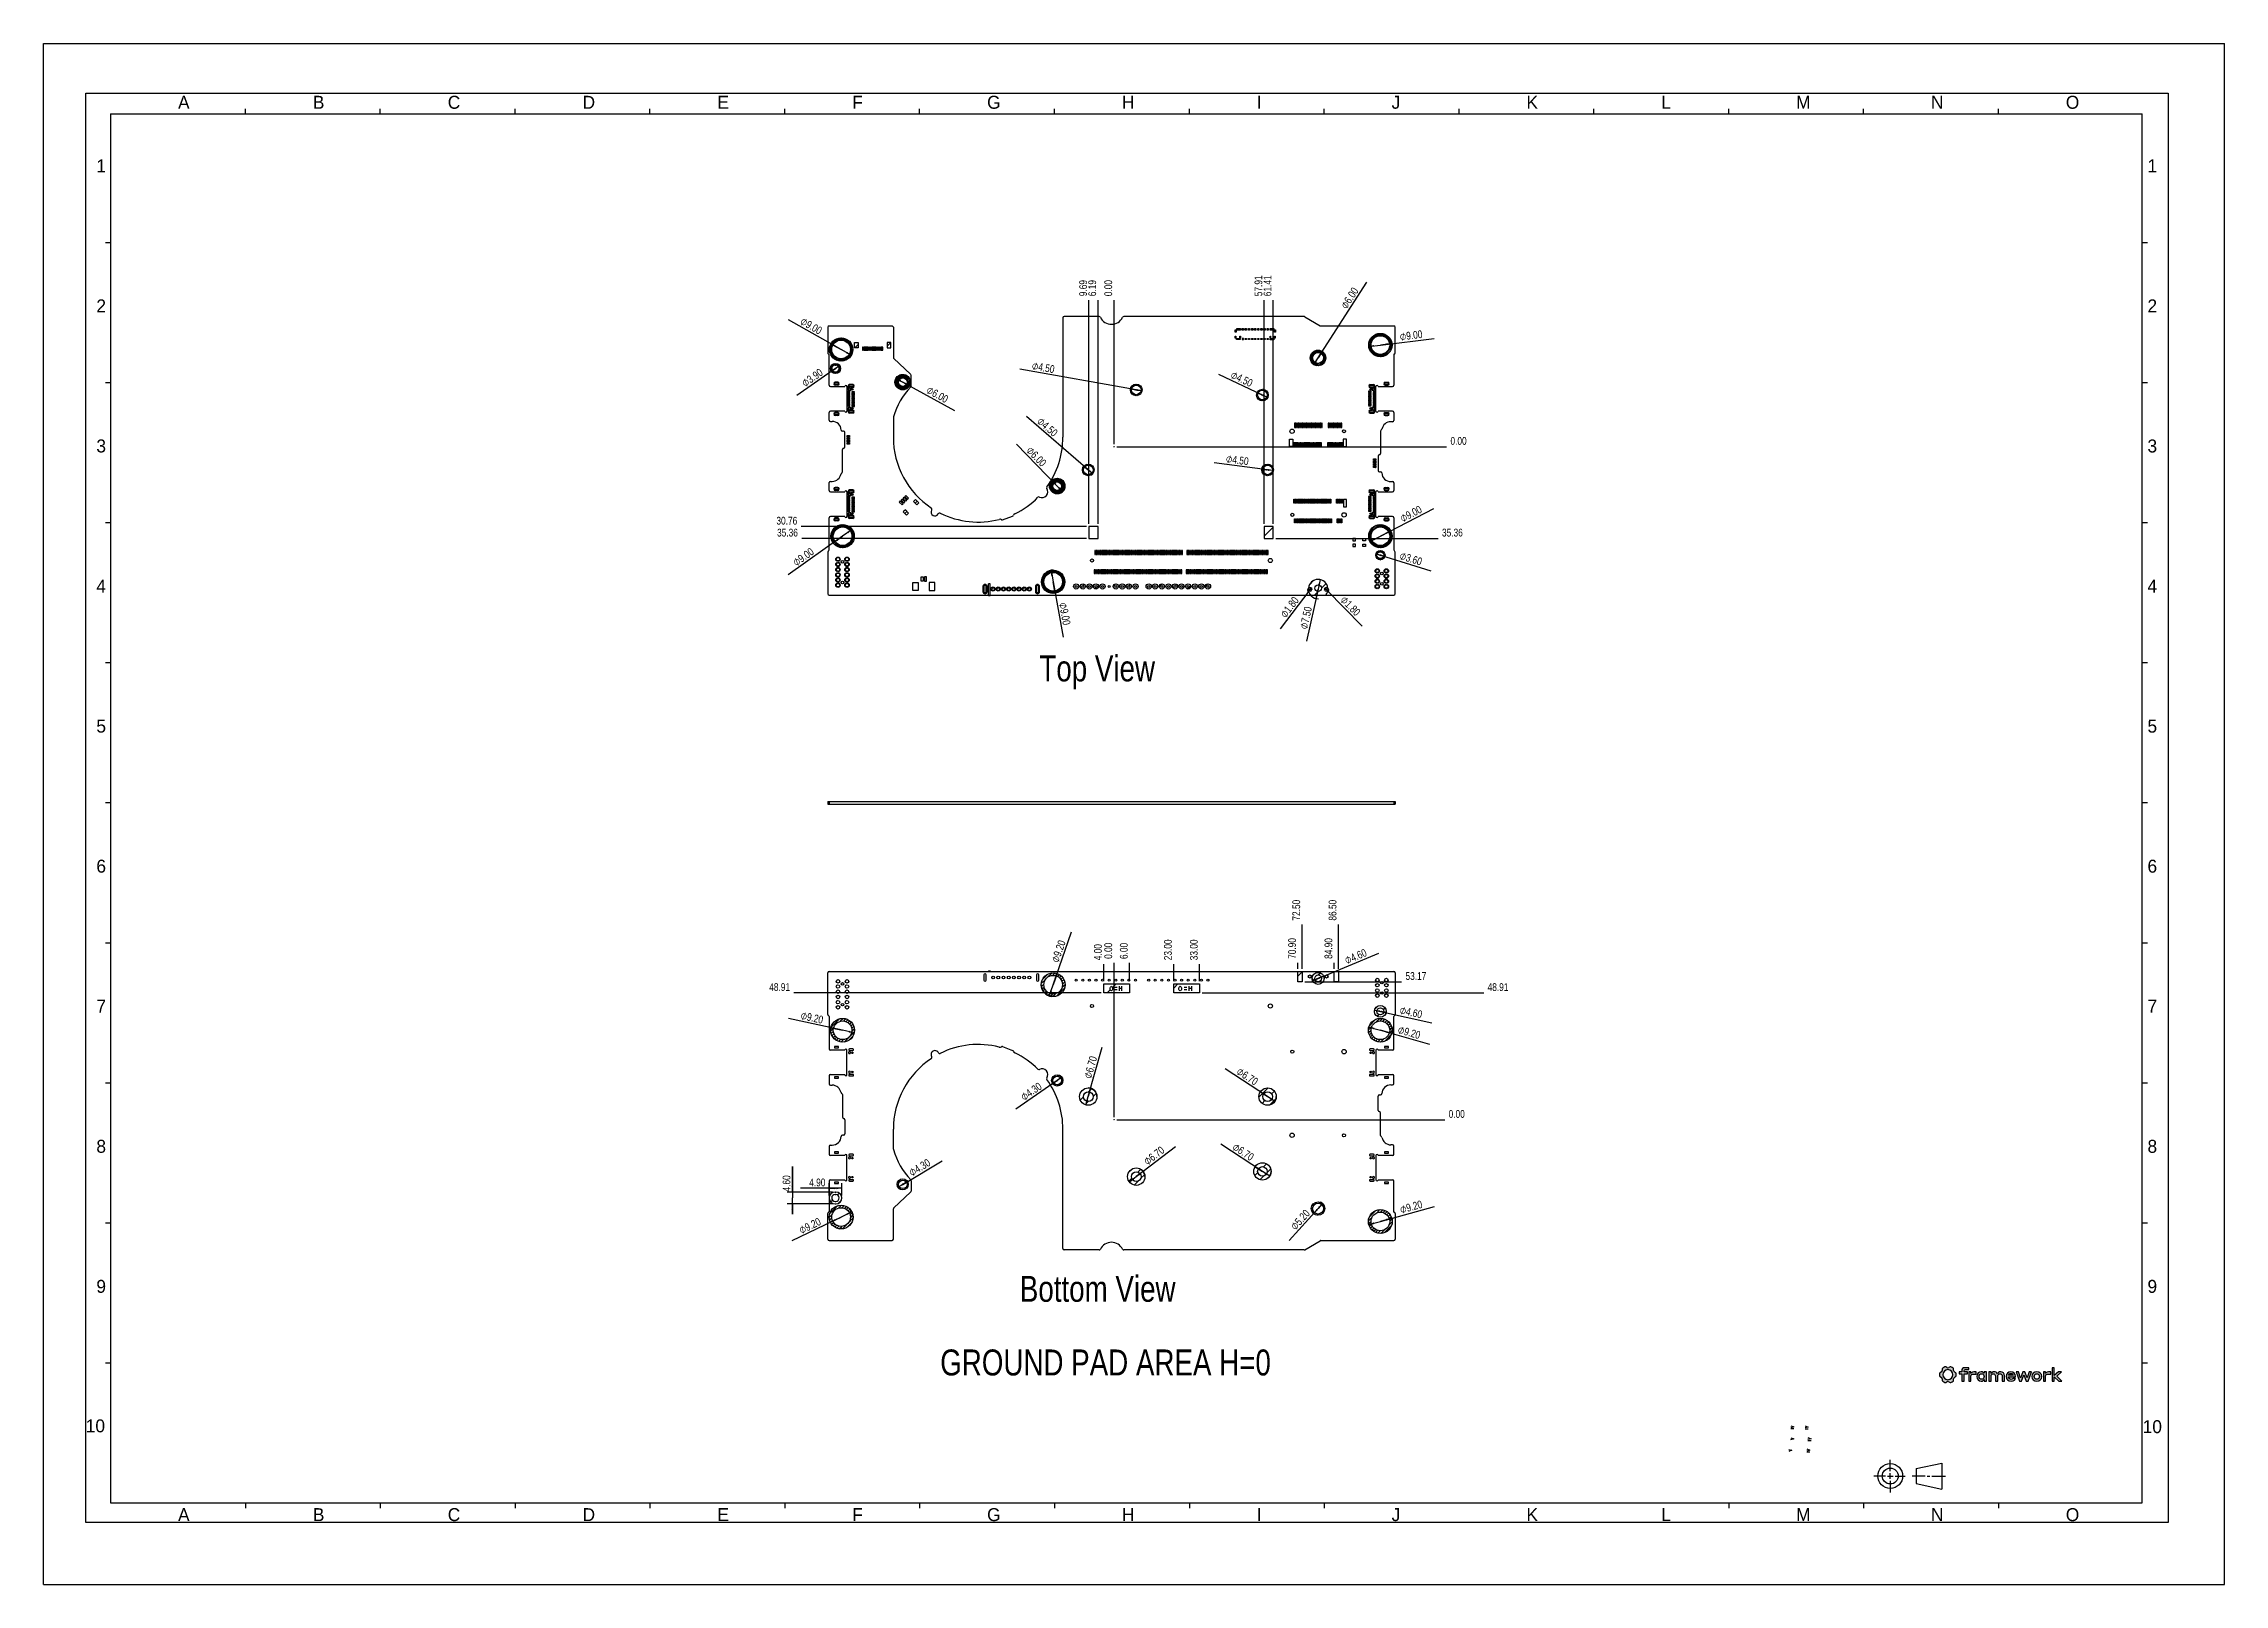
# Model space of a CAD drawing. Header units: millimetres. Extents: x 0 to 841, y 0 to 594.
import ezdxf

# ---------------------------------------------------------------- set-up
doc = ezdxf.new("R2010")
doc.units = ezdxf.units.MM
doc.header["$LTSCALE"] = 46.255
doc.layers.get('0').update_dxf_attribs({"linetype": 'CONTINUOUS'})
doc.layers.add('ASSEM_MEM', color=7, linetype='CONTINUOUS')
doc.layers.add('DETAIL', color=7, linetype='CONTINUOUS')
doc.styles.get("Standard").update_dxf_attribs({"font": 'txt', "width": 0.8})
doc.styles.add('TEXTSTYLE_2', font='txt')
doc.styles.add('TEXTSTYLE_3', font='symbol_asme.ttf')
doc.dimstyles.new('DIMSTYLE_1', dxfattribs={"dimtxt": 3, "dimasz": 2.1, "dimexe": 2, "dimexo": 1, "dimgap": 0.75, "dimtad": 0, "dimtih": 1, "dimtoh": 1, "dimzin": 0, "dimdsep": 46, "dimtxsty": 'STANDARD', "dimblk": '_FILLED', "dimblk1": '_FILLED', "dimblk2": '_FILLED', "dimcen": 0.09, "dimazin": 0, "dimtp": 0.01, "dimtm": 0.01, "dimtfac": 1, "dimtofl": 0, "dimtmove": 0, "dimatfit": 3, "dimldrblk": '_FILLED', "dimfxl": 1, "dimtolj": 1, "dimtzin": 0, "dimarcsym": 0})
doc.dimstyles.new('DIMSTYLE_2', dxfattribs={"dimtxt": 3, "dimasz": 2.1, "dimexe": 2, "dimexo": 1, "dimtad": 1, "dimzin": 0, "dimdsep": 46, "dimtxsty": 'STANDARD', "dimblk": '_FILLED', "dimblk1": '_FILLED', "dimblk2": '_FILLED', "dimcen": 0.09, "dimazin": 0, "dimtp": 0.01, "dimtm": 0.01, "dimtfac": 1, "dimtmove": 0, "dimatfit": 2, "dimldrblk": '_FILLED', "dimfxl": 1, "dimtolj": 1, "dimtzin": 0, "dimarcsym": 0})
doc.dimstyles.new('DIMSTYLE_3', dxfattribs={"dimtxt": 3, "dimasz": 2.1, "dimexe": 2, "dimexo": 1, "dimgap": 0.75, "dimtad": 1, "dimzin": 0, "dimdsep": 46, "dimtxsty": 'STANDARD', "dimblk": '_FILLED', "dimblk1": '_FILLED', "dimblk2": '_FILLED', "dimcen": 0.09, "dimazin": 0, "dimtp": 0.01, "dimtm": 0.01, "dimtfac": 1, "dimtofl": 0, "dimtmove": 0, "dimatfit": 3, "dimldrblk": '_FILLED', "dimfxl": 1, "dimtolj": 1, "dimtzin": 0, "dimarcsym": 0})

msp = doc.modelspace()

# ---------------------------------------------------------------- texts
at = {"color": 2, "linetype": 'CONTINUOUS', "char_height": 5, "attachment_point": 1, "line_spacing_factor": 0.9, "style": 'TEXTSTYLE_2'}
for s, insert, width in [('A', (51.842, 573.885), 5), ('B', (103.842, 573.885), 5), ('C', (155.842, 573.885), 5), ('D', (207.842, 573.885), 5), ('E', (259.842, 573.885), 5), ('F', (311.842, 573.885), 5), ('G', (363.842, 573.885), 5), ('H', (415.842, 573.885), 5), ('I', (467.842, 573.885), 5), ('J', (519.842, 573.885), 5), ('K', (571.842, 573.885), 5), ('L', (623.842, 573.885), 5), ('M', (675.842, 573.885), 5), ('N', (727.842, 573.885), 5), ('O', (779.842, 573.885), 5), ('1', (20.342, 549.385), 5), ('1', (811.342, 549.385), 5), ('2', (20.342, 495.385), 5), ('2', (811.342, 495.385), 5), ('3', (20.342, 441.385), 5), ('3', (811.342, 441.385), 5), ('4', (20.342, 387.385), 5), ('4', (811.342, 387.385), 5), ('5', (20.342, 333.385), 5), ('5', (811.342, 333.385), 5), ('6', (20.342, 279.385), 5), ('6', (811.342, 279.385), 5), ('7', (20.342, 225.385), 5), ('7', (811.342, 225.385), 5), ('8', (20.342, 171.385), 5), ('8', (811.342, 171.385), 5), ('9', (20.342, 117.385), 5), ('9', (811.342, 117.385), 5), ('10', (16.248, 63.615), 10), ('10', (809.484, 63.302), 10), ('A', (51.842, 29.385), 5), ('B', (103.842, 29.385), 5), ('C', (155.842, 29.385), 5), ('D', (207.842, 29.385), 5), ('E', (259.842, 29.385), 5), ('F', (311.842, 29.385), 5), ('G', (363.842, 29.385), 5), ('H', (415.842, 29.385), 5), ('I', (467.842, 29.385), 5), ('J', (519.842, 29.385), 5), ('K', (571.842, 29.385), 5), ('L', (623.842, 29.385), 5), ('M', (675.842, 29.385), 5), ('N', (727.842, 29.385), 5), ('O', (779.842, 29.385), 5)]:
    msp.add_mtext(s, dxfattribs=dict(at, insert=insert, width=width))
at = {"layer": 'DETAIL', "color": 2, "linetype": 'CONTINUOUS', "char_height": 10, "attachment_point": 1, "line_spacing_factor": 0.9}
for s, insert, width in [('Top View', (384.007, 358.137), 64), ('Bottom View', (376.473, 118.943), 88), ('GROUND PAD AREA H=0', (345.763, 90.55), 152)]:
    msp.add_mtext(s, dxfattribs=dict(at, insert=insert, width=width))

# ---------------------------------------------------------------- blocks, each defined once
blk = doc.blocks.new('SYM301_BL0', base_point=(680.55, 51.63))
at = {"color": 2, "linetype": 'CONTINUOUS'}
for p, q in [((679.93, 52.2), (681.17, 51.73)), ((681.15, 51.73), (679.93, 51.42)), ((679.93, 51.05), (681.12, 51.05))]:
    blk.add_line(p, q, dxfattribs=at)
blk = doc.blocks.new('SYM301_BL1', base_point=(681.04, 56.01))
at = {"color": 2, "linetype": 'CONTINUOUS'}
for p, q in [((680.42, 56.59), (681.66, 56.12)), ((681.63, 56.12), (680.42, 55.81)), ((680.42, 55.44), (681.61, 55.44))]:
    blk.add_line(p, q, dxfattribs=at)
blk = doc.blocks.new('SYM301_BL2', base_point=(679.89, 60.52))
at = {"color": 2, "linetype": 'CONTINUOUS'}
for p, q in [((679.27, 61.1), (680.51, 60.63)), ((680.49, 60.63), (679.27, 60.32)), ((679.27, 59.95), (680.46, 59.95))]:
    blk.add_line(p, q, dxfattribs=at)
blk = doc.blocks.new('SYM301_BL3', base_point=(674.39, 60.6))
at = {"color": 2, "linetype": 'CONTINUOUS'}
for p, q in [((673.77, 61.17), (675.01, 60.71)), ((674.99, 60.71), (673.77, 60.4)), ((673.77, 60.03), (674.96, 60.03))]:
    blk.add_line(p, q, dxfattribs=at)
blk = doc.blocks.new('SYM001_BL4', base_point=(674.36, 56.08))
at = {"color": 2, "linetype": 'CONTINUOUS'}
for p, q in [((674.98, 56.16), (673.74, 55.69)), ((673.76, 56.47), (674.98, 56.16))]:
    blk.add_line(p, q, dxfattribs=at)
blk = doc.blocks.new('SYM001_BL5', base_point=(673.63, 51.64))
at = {"color": 2, "linetype": 'CONTINUOUS'}
for p, q in [((674.25, 51.71), (673.01, 51.25)), ((673.03, 52.03), (674.25, 51.71))]:
    blk.add_line(p, q, dxfattribs=at)
blk = doc.blocks.new('*D0')
at = {"color": 2, "linetype": 'CONTINUOUS'}
blk.add_line((406.63, 408.83), (406.63, 495.12), dxfattribs=at)
at = {"color": 2, "linetype": 'CONTINUOUS', "insert": (402.88, 496.62), "char_height": 3, "width": 9.6, "attachment_point": 1, "rotation": 90, "line_spacing_factor": 0.9}
blk.add_mtext('6.19', dxfattribs=at)
blk = doc.blocks.new('_FILLED')
at = {"color": 0, "linetype": 'BYBLOCK'}
blk.add_solid([(0, 0), (-1, 0.17), (-1, -0.17)], dxfattribs=at)
blk = doc.blocks.new('*D1')
at = {"color": 2, "linetype": 'CONTINUOUS'}
blk.add_line((412.82, 439.59), (412.82, 495.12), dxfattribs=at)
at = {"color": 2, "linetype": 'CONTINUOUS', "insert": (409.07, 496.62), "char_height": 3, "width": 9.6, "attachment_point": 1, "rotation": 90, "line_spacing_factor": 0.9}
blk.add_mtext('0.00', dxfattribs=at)
blk = doc.blocks.new('*D2')
at = {"color": 2, "linetype": 'CONTINUOUS'}
blk.add_line((403.13, 408.83), (403.13, 495.12), dxfattribs=at)
at = {"color": 2, "linetype": 'CONTINUOUS', "insert": (399.38, 496.62), "char_height": 3, "width": 9.6, "attachment_point": 1, "rotation": 90, "line_spacing_factor": 0.9}
blk.add_mtext('9.69', dxfattribs=at)
blk = doc.blocks.new('*D3')
at = {"color": 2, "linetype": 'CONTINUOUS'}
blk.add_line((470.73, 408.83), (470.73, 495.12), dxfattribs=at)
at = {"color": 2, "linetype": 'CONTINUOUS', "insert": (466.98, 496.62), "char_height": 3, "width": 12, "attachment_point": 1, "rotation": 90, "line_spacing_factor": 0.9}
blk.add_mtext('57.91', dxfattribs=at)
blk = doc.blocks.new('*D4')
at = {"color": 2, "linetype": 'CONTINUOUS'}
blk.add_line((474.23, 408.83), (474.23, 495.12), dxfattribs=at)
at = {"color": 2, "linetype": 'CONTINUOUS', "insert": (470.48, 496.62), "char_height": 3, "width": 12, "attachment_point": 1, "rotation": 90, "line_spacing_factor": 0.9}
blk.add_mtext('61.41', dxfattribs=at)
blk = doc.blocks.new('*D5')
at = {"color": 2, "linetype": 'CONTINUOUS'}
blk.add_line((413.82, 438.59), (541.04, 438.59), dxfattribs=at)
at = {"color": 2, "linetype": 'CONTINUOUS', "insert": (542.54, 442.34), "char_height": 3, "width": 9.6, "attachment_point": 1, "line_spacing_factor": 0.9}
blk.add_mtext('0.00', dxfattribs=at)
blk = doc.blocks.new('*D6')
at = {"color": 2, "linetype": 'CONTINUOUS'}
blk.add_line((475.23, 403.23), (537.78, 403.23), dxfattribs=at)
at = {"color": 2, "linetype": 'CONTINUOUS', "insert": (539.28, 406.98), "char_height": 3, "width": 12, "attachment_point": 1, "line_spacing_factor": 0.9}
blk.add_mtext('35.36', dxfattribs=at)
blk = doc.blocks.new('*D7')
at = {"color": 2, "linetype": 'CONTINUOUS'}
blk.add_line((402.13, 407.83), (292.13, 407.83), dxfattribs=at)
at = {"color": 2, "linetype": 'CONTINUOUS', "insert": (290.63, 411.58), "char_height": 3, "width": 12, "attachment_point": 3, "line_spacing_factor": 0.9}
blk.add_mtext('30.76', dxfattribs=at)
blk = doc.blocks.new('*D8')
at = {"color": 2, "linetype": 'CONTINUOUS'}
blk.add_line((402.13, 403.23), (292.38, 403.23), dxfattribs=at)
at = {"color": 2, "linetype": 'CONTINUOUS', "insert": (290.88, 406.98), "char_height": 3, "width": 12, "attachment_point": 3, "line_spacing_factor": 0.9}
blk.add_mtext('35.36', dxfattribs=at)
blk = doc.blocks.new('*D9')
at = {"color": 2, "linetype": 'CONTINUOUS'}
for p, q in [((307.54, 476.09), (287.25, 487.53)), ((303.62, 478.3), (307.54, 476.09)), ((311.46, 473.88), (307.54, 476.09))]:
    blk.add_line(p, q, dxfattribs=at)
at = {"color": 2, "linetype": 'CONTINUOUS', "xscale": 2.1, "yscale": 2.1, "zscale": 2.1}
for p, rotation in [((303.62, 478.3), 150.5721871685), ((311.46, 473.88), 330.5721871685)]:
    blk.add_blockref('_FILLED', p, dxfattribs=dict(at, rotation=rotation))
at = {"color": 2, "linetype": 'CONTINUOUS', "insert": (300.54, 484.35), "char_height": 3, "width": 19.7077, "attachment_point": 3, "rotation": 330.57219, "line_spacing_factor": 0.9, "style": 'TEXTSTYLE_3'}
blk.add_mtext('⌀\\ftxt;{\\W0.8;9.00}', dxfattribs=at)
blk = doc.blocks.new('*D10')
at = {"color": 2, "linetype": 'CONTINUOUS'}
for p, q in [((305.37, 468.73), (290.49, 458.37)), ((303.77, 467.62), (305.37, 468.73)), ((306.97, 469.84), (305.37, 468.73))]:
    blk.add_line(p, q, dxfattribs=at)
at = {"color": 2, "linetype": 'CONTINUOUS', "xscale": 2.1, "yscale": 2.1, "zscale": 2.1}
for p, rotation in [((303.77, 467.62), 214.8378419369), ((306.97, 469.84), 34.8378419369)]:
    blk.add_blockref('_FILLED', p, dxfattribs=dict(at, rotation=rotation))
at = {"color": 2, "linetype": 'CONTINUOUS', "insert": (299.13, 468.95), "char_height": 3, "width": 19.7077, "attachment_point": 3, "rotation": 34.83784, "line_spacing_factor": 0.9, "style": 'TEXTSTYLE_3'}
blk.add_mtext('⌀\\ftxt;{\\W0.8;3.90}', dxfattribs=at)
blk = doc.blocks.new('*D11')
at = {"color": 2, "linetype": 'CONTINUOUS'}
for p, q in [((328.69, 464.93), (331.32, 463.49)), ((333.95, 462.05), (331.32, 463.49)), ((331.32, 463.49), (351.25, 452.55))]:
    blk.add_line(p, q, dxfattribs=at)
at = {"color": 2, "linetype": 'CONTINUOUS', "xscale": 2.1, "yscale": 2.1, "zscale": 2.1}
for p, rotation in [((328.69, 464.93), 151.2446244534), ((333.95, 462.05), 331.2446244534)]:
    blk.add_blockref('_FILLED', p, dxfattribs=dict(at, rotation=rotation))
at = {"color": 2, "linetype": 'CONTINUOUS', "insert": (341.54, 462.16), "char_height": 3, "width": 19.7077, "attachment_point": 1, "rotation": 331.24462, "line_spacing_factor": 0.9, "style": 'TEXTSTYLE_3'}
blk.add_mtext('⌀\\ftxt;{\\W0.8;6.00}', dxfattribs=at)
blk = doc.blocks.new('*D12')
at = {"color": 2, "linetype": 'CONTINUOUS'}
for p, q in [((390.89, 423.42), (375.13, 439.52)), ((388.79, 425.56), (390.89, 423.42)), ((392.99, 421.28), (390.89, 423.42))]:
    blk.add_line(p, q, dxfattribs=at)
at = {"color": 2, "linetype": 'CONTINUOUS', "xscale": 2.1, "yscale": 2.1, "zscale": 2.1}
for p, rotation in [((388.79, 425.56), 134.3915948832), ((392.99, 421.28), 314.3915948832)]:
    blk.add_blockref('_FILLED', p, dxfattribs=dict(at, rotation=rotation))
at = {"color": 2, "linetype": 'CONTINUOUS', "insert": (387, 432.75), "char_height": 3, "width": 19.7077, "attachment_point": 3, "rotation": 314.39159, "line_spacing_factor": 0.9, "style": 'TEXTSTYLE_3'}
blk.add_mtext('⌀\\ftxt;{\\W0.8;6.00}', dxfattribs=at)
blk = doc.blocks.new('*D13')
at = {"color": 2, "linetype": 'CONTINUOUS'}
for p, q in [((308.14, 404.09), (287.09, 389.23)), ((304.46, 401.49), (308.14, 404.09)), ((311.82, 406.69), (308.14, 404.09))]:
    blk.add_line(p, q, dxfattribs=at)
at = {"color": 2, "linetype": 'CONTINUOUS', "xscale": 2.1, "yscale": 2.1, "zscale": 2.1}
for p, rotation in [((311.82, 406.69), 35.2284190489), ((304.46, 401.49), 215.2284190489)]:
    blk.add_blockref('_FILLED', p, dxfattribs=dict(at, rotation=rotation))
at = {"color": 2, "linetype": 'CONTINUOUS', "insert": (295.66, 399.87), "char_height": 3, "width": 19.7077, "attachment_point": 3, "rotation": 35.22842, "line_spacing_factor": 0.9, "style": 'TEXTSTYLE_3'}
blk.add_mtext('⌀\\ftxt;{\\W0.8;9.00}', dxfattribs=at)
blk = doc.blocks.new('*D14')
at = {"color": 2, "linetype": 'CONTINUOUS'}
for p, q in [((388.52, 390.95), (389.32, 386.52)), ((390.12, 382.09), (389.32, 386.52)), ((389.32, 386.52), (393.17, 365.2))]:
    blk.add_line(p, q, dxfattribs=at)
at = {"color": 2, "linetype": 'CONTINUOUS', "xscale": 2.1, "yscale": 2.1, "zscale": 2.1}
for p, rotation in [((388.52, 390.95), 100.2378417282), ((390.12, 382.09), 280.2378417282)]:
    blk.add_blockref('_FILLED', p, dxfattribs=dict(at, rotation=rotation))
at = {"color": 2, "linetype": 'CONTINUOUS', "insert": (394.53, 378.8), "char_height": 3, "width": 19.7077, "attachment_point": 1, "rotation": 280.23784, "line_spacing_factor": 0.9, "style": 'TEXTSTYLE_3'}
blk.add_mtext('⌀\\ftxt;{\\W0.8;9.00}', dxfattribs=at)
blk = doc.blocks.new('*D15')
at = {"color": 2, "linetype": 'CONTINUOUS'}
for p, q in [((515.5, 404.09), (536.1, 414.76)), ((511.5, 402.02), (515.5, 404.09)), ((519.5, 406.16), (515.5, 404.09))]:
    blk.add_line(p, q, dxfattribs=at)
at = {"color": 2, "linetype": 'CONTINUOUS', "xscale": 2.1, "yscale": 2.1, "zscale": 2.1}
for p, rotation in [((519.5, 406.16), 27.3834218243), ((511.5, 402.02), 207.3834218243)]:
    blk.add_blockref('_FILLED', p, dxfattribs=dict(at, rotation=rotation))
at = {"color": 2, "linetype": 'CONTINUOUS', "insert": (522.71, 412.05), "char_height": 3, "width": 19.7077, "attachment_point": 1, "rotation": 27.38342, "line_spacing_factor": 0.9, "style": 'TEXTSTYLE_3'}
blk.add_mtext('⌀\\ftxt;{\\W0.8;9.00}', dxfattribs=at)
blk = doc.blocks.new('*D16')
at = {"color": 2, "linetype": 'CONTINUOUS'}
for p, q in [((515.5, 477.79), (536.32, 480.38)), ((511.03, 477.23), (515.5, 477.79)), ((519.97, 478.35), (515.5, 477.79))]:
    blk.add_line(p, q, dxfattribs=at)
at = {"color": 2, "linetype": 'CONTINUOUS', "xscale": 2.1, "yscale": 2.1, "zscale": 2.1}
for p, rotation in [((511.03, 477.23), 187.0965687549), ((519.97, 478.35), 7.0965687549)]:
    blk.add_blockref('_FILLED', p, dxfattribs=dict(at, rotation=rotation))
at = {"color": 2, "linetype": 'CONTINUOUS', "insert": (522.82, 482.48), "char_height": 3, "width": 19.7077, "attachment_point": 1, "rotation": 7.09657, "line_spacing_factor": 0.9, "style": 'TEXTSTYLE_3'}
blk.add_mtext('⌀\\ftxt;{\\W0.8;9.00}', dxfattribs=at)
blk = doc.blocks.new('*D17')
at = {"color": 2, "linetype": 'CONTINUOUS'}
for p, q in [((491.47, 472.82), (510.25, 502.03)), ((489.85, 470.3), (491.47, 472.82)), ((493.09, 475.34), (491.47, 472.82))]:
    blk.add_line(p, q, dxfattribs=at)
at = {"color": 2, "linetype": 'CONTINUOUS', "xscale": 2.1, "yscale": 2.1, "zscale": 2.1}
for p, rotation in [((489.85, 470.3), 237.2612014944), ((493.09, 475.34), 57.2612014944)]:
    blk.add_blockref('_FILLED', p, dxfattribs=dict(at, rotation=rotation))
at = {"color": 2, "linetype": 'CONTINUOUS', "insert": (499.99, 493), "char_height": 3, "width": 19.7077, "attachment_point": 1, "rotation": 57.2612, "line_spacing_factor": 0.9, "style": 'TEXTSTYLE_3'}
blk.add_mtext('⌀\\ftxt;{\\W0.8;6.00}', dxfattribs=at)
blk = doc.blocks.new('*D18')
at = {"color": 2, "linetype": 'CONTINUOUS'}
for p, q in [((421.37, 460.51), (376.48, 468.47)), ((419.15, 460.9), (421.37, 460.51)), ((423.59, 460.12), (421.37, 460.51))]:
    blk.add_line(p, q, dxfattribs=at)
at = {"color": 2, "linetype": 'CONTINUOUS', "xscale": 2.1, "yscale": 2.1, "zscale": 2.1}
for p, rotation in [((419.15, 460.9), 169.947275934), ((423.59, 460.12), 349.947275934)]:
    blk.add_blockref('_FILLED', p, dxfattribs=dict(at, rotation=rotation))
at = {"color": 2, "linetype": 'CONTINUOUS', "insert": (390.07, 469.87), "char_height": 3, "width": 19.7077, "attachment_point": 3, "rotation": 349.94728, "line_spacing_factor": 0.9, "style": 'TEXTSTYLE_3'}
blk.add_mtext('⌀\\ftxt;{\\W0.8;4.50}', dxfattribs=at)
blk = doc.blocks.new('*D19')
at = {"color": 2, "linetype": 'CONTINUOUS'}
for p, q in [((402.87, 429.66), (379.01, 450.27)), ((401.17, 431.13), (402.87, 429.66)), ((404.57, 428.19), (402.87, 429.66))]:
    blk.add_line(p, q, dxfattribs=at)
at = {"color": 2, "linetype": 'CONTINUOUS', "xscale": 2.1, "yscale": 2.1, "zscale": 2.1}
for p, rotation in [((401.17, 431.13), 139.1815241006), ((404.57, 428.19), 319.1815241006)]:
    blk.add_blockref('_FILLED', p, dxfattribs=dict(at, rotation=rotation))
at = {"color": 2, "linetype": 'CONTINUOUS', "insert": (391.4, 444.52), "char_height": 3, "width": 19.7077, "attachment_point": 3, "rotation": 319.18152, "line_spacing_factor": 0.9, "style": 'TEXTSTYLE_3'}
blk.add_mtext('⌀\\ftxt;{\\W0.8;4.50}', dxfattribs=at)
blk = doc.blocks.new('*D20')
at = {"color": 2, "linetype": 'CONTINUOUS'}
for p, q in [((470.03, 458.51), (453.16, 466.46)), ((467.99, 459.47), (470.03, 458.51)), ((472.07, 457.55), (470.03, 458.51))]:
    blk.add_line(p, q, dxfattribs=at)
at = {"color": 2, "linetype": 'CONTINUOUS', "xscale": 2.1, "yscale": 2.1, "zscale": 2.1}
for p, rotation in [((467.99, 459.47), 154.7702048902), ((472.07, 457.55), 334.7702048902)]:
    blk.add_blockref('_FILLED', p, dxfattribs=dict(at, rotation=rotation))
at = {"color": 2, "linetype": 'CONTINUOUS', "insert": (466.64, 464.25), "char_height": 3, "width": 19.7077, "attachment_point": 3, "rotation": 334.7702, "line_spacing_factor": 0.9, "style": 'TEXTSTYLE_3'}
blk.add_mtext('⌀\\ftxt;{\\W0.8;4.50}', dxfattribs=at)
blk = doc.blocks.new('*D21')
at = {"color": 2, "linetype": 'CONTINUOUS'}
for p, q in [((472.03, 429.66), (451.36, 432.36)), ((469.8, 429.95), (472.03, 429.66)), ((474.26, 429.37), (472.03, 429.66))]:
    blk.add_line(p, q, dxfattribs=at)
at = {"color": 2, "linetype": 'CONTINUOUS', "xscale": 2.1, "yscale": 2.1, "zscale": 2.1}
for p, rotation in [((469.8, 429.95), 172.5446171901), ((474.26, 429.37), 352.5446171901)]:
    blk.add_blockref('_FILLED', p, dxfattribs=dict(at, rotation=rotation))
at = {"color": 2, "linetype": 'CONTINUOUS', "insert": (464.87, 434.38), "char_height": 3, "width": 19.7077, "attachment_point": 3, "rotation": 352.54462, "line_spacing_factor": 0.9, "style": 'TEXTSTYLE_3'}
blk.add_mtext('⌀\\ftxt;{\\W0.8;4.50}', dxfattribs=at)
blk = doc.blocks.new('*D22')
at = {"color": 2, "linetype": 'CONTINUOUS'}
blk.add_line((408.82, 232.52), (408.82, 239.11), dxfattribs=at)
at = {"color": 2, "linetype": 'CONTINUOUS', "insert": (405.07, 240.61), "char_height": 3, "width": 9.6, "attachment_point": 1, "rotation": 90, "line_spacing_factor": 0.9}
blk.add_mtext('4.00', dxfattribs=at)
blk = doc.blocks.new('*D23')
at = {"color": 2, "linetype": 'CONTINUOUS'}
blk.add_line((412.82, 180.11), (412.82, 239.64), dxfattribs=at)
at = {"color": 2, "linetype": 'CONTINUOUS', "insert": (409.07, 241.14), "char_height": 3, "width": 9.6, "attachment_point": 1, "rotation": 90, "line_spacing_factor": 0.9}
blk.add_mtext('0.00', dxfattribs=at)
blk = doc.blocks.new('*D24')
at = {"color": 2, "linetype": 'CONTINUOUS'}
blk.add_line((418.82, 232.52), (418.82, 239.58), dxfattribs=at)
at = {"color": 2, "linetype": 'CONTINUOUS', "insert": (415.07, 241.08), "char_height": 3, "width": 9.6, "attachment_point": 1, "rotation": 90, "line_spacing_factor": 0.9}
blk.add_mtext('6.00', dxfattribs=at)
blk = doc.blocks.new('*D25')
at = {"color": 2, "linetype": 'CONTINUOUS'}
blk.add_line((435.82, 232.52), (435.82, 239.11), dxfattribs=at)
at = {"color": 2, "linetype": 'CONTINUOUS', "insert": (432.07, 240.61), "char_height": 3, "width": 12, "attachment_point": 1, "rotation": 90, "line_spacing_factor": 0.9}
blk.add_mtext('23.00', dxfattribs=at)
blk = doc.blocks.new('*D26')
at = {"color": 2, "linetype": 'CONTINUOUS'}
blk.add_line((445.82, 232.52), (445.82, 239.11), dxfattribs=at)
at = {"color": 2, "linetype": 'CONTINUOUS', "insert": (442.07, 240.61), "char_height": 3, "width": 12, "attachment_point": 1, "rotation": 90, "line_spacing_factor": 0.9}
blk.add_mtext('33.00', dxfattribs=at)
blk = doc.blocks.new('*D27')
at = {"color": 2, "linetype": 'CONTINUOUS'}
blk.add_line((446.82, 228.02), (555.37, 228.02), dxfattribs=at)
at = {"color": 2, "linetype": 'CONTINUOUS', "insert": (556.87, 231.77), "char_height": 3, "width": 12, "attachment_point": 1, "line_spacing_factor": 0.9}
blk.add_mtext('48.91', dxfattribs=at)
blk = doc.blocks.new('*D28')
at = {"color": 2, "linetype": 'CONTINUOUS'}
blk.add_line((413.82, 179.11), (540.33, 179.11), dxfattribs=at)
at = {"color": 2, "linetype": 'CONTINUOUS', "insert": (541.83, 182.86), "char_height": 3, "width": 9.6, "attachment_point": 1, "line_spacing_factor": 0.9}
blk.add_mtext('0.00', dxfattribs=at)
blk = doc.blocks.new('*D29')
at = {"color": 2, "linetype": 'CONTINUOUS'}
blk.add_line((407.82, 228.02), (289.36, 228.02), dxfattribs=at)
at = {"color": 2, "linetype": 'CONTINUOUS', "insert": (287.86, 231.77), "char_height": 3, "width": 12, "attachment_point": 3, "line_spacing_factor": 0.9}
blk.add_mtext('48.91', dxfattribs=at)
blk = doc.blocks.new('*D30')
at = {"color": 2, "linetype": 'CONTINUOUS'}
blk.add_line((499.32, 237.28), (499.32, 254.4), dxfattribs=at)
at = {"color": 2, "linetype": 'CONTINUOUS', "insert": (495.57, 255.9), "char_height": 3, "width": 12, "attachment_point": 1, "rotation": 90, "line_spacing_factor": 0.9}
blk.add_mtext('86.50', dxfattribs=at)
blk = doc.blocks.new('*D31')
at = {"color": 2, "linetype": 'CONTINUOUS'}
blk.add_line((497.72, 237.28), (497.72, 239.64), dxfattribs=at)
at = {"color": 2, "linetype": 'CONTINUOUS', "insert": (493.97, 241.14), "char_height": 3, "width": 12, "attachment_point": 1, "rotation": 90, "line_spacing_factor": 0.9}
blk.add_mtext('84.90', dxfattribs=at)
blk = doc.blocks.new('*D32')
at = {"color": 2, "linetype": 'CONTINUOUS'}
blk.add_line((485.32, 237.28), (485.32, 254.4), dxfattribs=at)
at = {"color": 2, "linetype": 'CONTINUOUS', "insert": (481.57, 255.9), "char_height": 3, "width": 12, "attachment_point": 1, "rotation": 90, "line_spacing_factor": 0.9}
blk.add_mtext('72.50', dxfattribs=at)
blk = doc.blocks.new('*D33')
at = {"color": 2, "linetype": 'CONTINUOUS'}
blk.add_line((483.72, 237.28), (483.72, 239.64), dxfattribs=at)
at = {"color": 2, "linetype": 'CONTINUOUS', "insert": (479.97, 241.14), "char_height": 3, "width": 12, "attachment_point": 1, "rotation": 90, "line_spacing_factor": 0.9}
blk.add_mtext('70.90', dxfattribs=at)
blk = doc.blocks.new('*D34')
at = {"color": 2, "linetype": 'CONTINUOUS'}
blk.add_line((486.32, 232.28), (523.7, 232.28), dxfattribs=at)
at = {"color": 2, "linetype": 'CONTINUOUS', "insert": (525.2, 236.03), "char_height": 3, "width": 12, "attachment_point": 1, "line_spacing_factor": 0.9}
blk.add_mtext('53.17', dxfattribs=at)
blk = doc.blocks.new('*D35')
at = {"color": 2, "linetype": 'CONTINUOUS'}
for p, q in [((331.32, 154.21), (346.46, 163.34)), ((329.48, 153.1), (331.32, 154.21)), ((333.16, 155.32), (331.32, 154.21))]:
    blk.add_line(p, q, dxfattribs=at)
at = {"color": 2, "linetype": 'CONTINUOUS', "xscale": 2.1, "yscale": 2.1, "zscale": 2.1}
for p, rotation in [((329.48, 153.1), 211.091102076), ((333.16, 155.32), 31.091102076)]:
    blk.add_blockref('_FILLED', p, dxfattribs=dict(at, rotation=rotation))
at = {"color": 2, "linetype": 'CONTINUOUS', "insert": (333.27, 159.76), "char_height": 3, "width": 19.7077, "attachment_point": 1, "rotation": 31.0911, "line_spacing_factor": 0.9, "style": 'TEXTSTYLE_3'}
blk.add_mtext('⌀\\ftxt;{\\W0.8;4.30}', dxfattribs=at)
blk = doc.blocks.new('*D36')
at = {"color": 2, "linetype": 'CONTINUOUS'}
for p, q in [((390.89, 194.28), (374.93, 183.15)), ((389.13, 193.05), (390.89, 194.28)), ((392.65, 195.51), (390.89, 194.28))]:
    blk.add_line(p, q, dxfattribs=at)
at = {"color": 2, "linetype": 'CONTINUOUS', "xscale": 2.1, "yscale": 2.1, "zscale": 2.1}
for p, rotation in [((389.13, 193.05), 214.8953179619), ((392.65, 195.51), 34.8953179619)]:
    blk.add_blockref('_FILLED', p, dxfattribs=dict(at, rotation=rotation))
at = {"color": 2, "linetype": 'CONTINUOUS', "insert": (383.56, 193.74), "char_height": 3, "width": 19.7077, "attachment_point": 3, "rotation": 34.89532, "line_spacing_factor": 0.9, "style": 'TEXTSTYLE_3'}
blk.add_mtext('⌀\\ftxt;{\\W0.8;4.30}', dxfattribs=at)
blk = doc.blocks.new('*D37')
at = {"color": 2, "linetype": 'CONTINUOUS'}
for p, q in [((402.87, 188.04), (408.22, 207.15)), ((401.97, 184.81), (402.87, 188.04)), ((403.77, 191.27), (402.87, 188.04))]:
    blk.add_line(p, q, dxfattribs=at)
at = {"color": 2, "linetype": 'CONTINUOUS', "xscale": 2.1, "yscale": 2.1, "zscale": 2.1}
for p, rotation in [((401.97, 184.81), 254.3559196478), ((403.77, 191.27), 74.3559196478)]:
    blk.add_blockref('_FILLED', p, dxfattribs=dict(at, rotation=rotation))
at = {"color": 2, "linetype": 'CONTINUOUS', "insert": (401.07, 195.51), "char_height": 3, "width": 19.7077, "attachment_point": 1, "rotation": 74.35592, "line_spacing_factor": 0.9, "style": 'TEXTSTYLE_3'}
blk.add_mtext('⌀\\ftxt;{\\W0.8;6.70}', dxfattribs=at)
blk = doc.blocks.new('*D38')
at = {"color": 2, "linetype": 'CONTINUOUS'}
for p, q in [((421.37, 157.19), (436.54, 168.84)), ((418.71, 155.15), (421.37, 157.19)), ((424.03, 159.23), (421.37, 157.19))]:
    blk.add_line(p, q, dxfattribs=at)
at = {"color": 2, "linetype": 'CONTINUOUS', "xscale": 2.1, "yscale": 2.1, "zscale": 2.1}
for p, rotation in [((418.71, 155.15), 217.5259402467), ((424.03, 159.23), 37.5259402467)]:
    blk.add_blockref('_FILLED', p, dxfattribs=dict(at, rotation=rotation))
at = {"color": 2, "linetype": 'CONTINUOUS', "insert": (423.83, 163.81), "char_height": 3, "width": 19.7077, "attachment_point": 1, "rotation": 37.52594, "line_spacing_factor": 0.9, "style": 'TEXTSTYLE_3'}
blk.add_mtext('⌀\\ftxt;{\\W0.8;6.70}', dxfattribs=at)
blk = doc.blocks.new('*D39')
at = {"color": 2, "linetype": 'CONTINUOUS'}
for p, q in [((472.03, 188.04), (455.64, 198.77)), ((469.23, 189.88), (472.03, 188.04)), ((474.83, 186.2), (472.03, 188.04))]:
    blk.add_line(p, q, dxfattribs=at)
at = {"color": 2, "linetype": 'CONTINUOUS', "xscale": 2.1, "yscale": 2.1, "zscale": 2.1}
for p, rotation in [((469.23, 189.88), 146.7778615544), ((474.83, 186.2), 326.7778615544)]:
    blk.add_blockref('_FILLED', p, dxfattribs=dict(at, rotation=rotation))
at = {"color": 2, "linetype": 'CONTINUOUS', "insert": (468.69, 194.71), "char_height": 3, "width": 19.7077, "attachment_point": 3, "rotation": 326.77786, "line_spacing_factor": 0.9, "style": 'TEXTSTYLE_3'}
blk.add_mtext('⌀\\ftxt;{\\W0.8;6.70}', dxfattribs=at)
blk = doc.blocks.new('*D40')
at = {"color": 2, "linetype": 'CONTINUOUS'}
for p, q in [((470.03, 159.19), (454.03, 169.67)), ((467.23, 161.03), (470.03, 159.19)), ((472.83, 157.35), (470.03, 159.19))]:
    blk.add_line(p, q, dxfattribs=at)
at = {"color": 2, "linetype": 'CONTINUOUS', "xscale": 2.1, "yscale": 2.1, "zscale": 2.1}
for p, rotation in [((467.23, 161.03), 146.7644460481), ((472.83, 157.35), 326.7644460481)]:
    blk.add_blockref('_FILLED', p, dxfattribs=dict(at, rotation=rotation))
at = {"color": 2, "linetype": 'CONTINUOUS', "insert": (467.08, 165.61), "char_height": 3, "width": 19.7077, "attachment_point": 3, "rotation": 326.76445, "line_spacing_factor": 0.9, "style": 'TEXTSTYLE_3'}
blk.add_mtext('⌀\\ftxt;{\\W0.8;6.70}', dxfattribs=at)
blk = doc.blocks.new('*D41')
at = {"color": 2, "linetype": 'CONTINUOUS'}
for p, q in [((491.47, 144.88), (480.4, 132.53)), ((489.73, 142.94), (491.47, 144.88)), ((493.21, 146.82), (491.47, 144.88))]:
    blk.add_line(p, q, dxfattribs=at)
at = {"color": 2, "linetype": 'CONTINUOUS', "xscale": 2.1, "yscale": 2.1, "zscale": 2.1}
for p, rotation in [((489.73, 142.94), 228.12144952), ((493.21, 146.82), 48.12144952)]:
    blk.add_blockref('_FILLED', p, dxfattribs=dict(at, rotation=rotation))
at = {"color": 2, "linetype": 'CONTINUOUS', "insert": (486.38, 144.82), "char_height": 3, "width": 19.7077, "attachment_point": 3, "rotation": 48.12145, "line_spacing_factor": 0.9, "style": 'TEXTSTYLE_3'}
blk.add_mtext('⌀\\ftxt;{\\W0.8;5.20}', dxfattribs=at)
blk = doc.blocks.new('*D42')
at = {"color": 2, "linetype": 'CONTINUOUS'}
for p, q in [((308.14, 213.61), (287.23, 218.17)), ((303.65, 214.59), (308.14, 213.61)), ((312.63, 212.63), (308.14, 213.61))]:
    blk.add_line(p, q, dxfattribs=at)
at = {"color": 2, "linetype": 'CONTINUOUS', "xscale": 2.1, "yscale": 2.1, "zscale": 2.1}
for p, rotation in [((303.65, 214.59), 167.6900442341), ((312.63, 212.63), 347.6900442341)]:
    blk.add_blockref('_FILLED', p, dxfattribs=dict(at, rotation=rotation))
at = {"color": 2, "linetype": 'CONTINUOUS', "insert": (300.87, 219.04), "char_height": 3, "width": 19.7077, "attachment_point": 3, "rotation": 347.69004, "line_spacing_factor": 0.9, "style": 'TEXTSTYLE_3'}
blk.add_mtext('⌀\\ftxt;{\\W0.8;9.20}', dxfattribs=at)
blk = doc.blocks.new('*D43')
at = {"color": 2, "linetype": 'CONTINUOUS'}
for p, q in [((389.32, 231.18), (396.34, 251.6)), ((390.82, 235.53), (389.32, 231.18)), ((387.82, 226.83), (389.32, 231.18))]:
    blk.add_line(p, q, dxfattribs=at)
at = {"color": 2, "linetype": 'CONTINUOUS', "xscale": 2.1, "yscale": 2.1, "zscale": 2.1}
for p, rotation in [((390.82, 235.53), 71.0236146081), ((387.82, 226.83), 251.0236146081)]:
    blk.add_blockref('_FILLED', p, dxfattribs=dict(at, rotation=rotation))
at = {"color": 2, "linetype": 'CONTINUOUS', "insert": (388.52, 240.39), "char_height": 3, "width": 19.7077, "attachment_point": 1, "rotation": 71.02361, "line_spacing_factor": 0.9, "style": 'TEXTSTYLE_3'}
blk.add_mtext('⌀\\ftxt;{\\W0.8;9.20}', dxfattribs=at)
blk = doc.blocks.new('*D44')
at = {"color": 2, "linetype": 'CONTINUOUS'}
for p, q in [((511.07, 214.86), (515.5, 213.61)), ((519.93, 212.36), (515.5, 213.61)), ((515.5, 213.61), (534.42, 208.26))]:
    blk.add_line(p, q, dxfattribs=at)
at = {"color": 2, "linetype": 'CONTINUOUS', "xscale": 2.1, "yscale": 2.1, "zscale": 2.1}
for p, rotation in [((511.07, 214.86), 164.2177304394), ((519.93, 212.36), 344.2177304394)]:
    blk.add_blockref('_FILLED', p, dxfattribs=dict(at, rotation=rotation))
at = {"color": 2, "linetype": 'CONTINUOUS', "insert": (522.8, 215.45), "char_height": 3, "width": 19.7077, "attachment_point": 1, "rotation": 344.21773, "line_spacing_factor": 0.9, "style": 'TEXTSTYLE_3'}
blk.add_mtext('⌀\\ftxt;{\\W0.8;9.20}', dxfattribs=at)
blk = doc.blocks.new('*D45')
at = {"color": 2, "linetype": 'CONTINUOUS'}
for p, q in [((515.5, 139.91), (536.39, 145.71)), ((511.07, 138.68), (515.5, 139.91)), ((519.93, 141.14), (515.5, 139.91))]:
    blk.add_line(p, q, dxfattribs=at)
at = {"color": 2, "linetype": 'CONTINUOUS', "xscale": 2.1, "yscale": 2.1, "zscale": 2.1}
for p, rotation in [((511.07, 138.68), 195.5038650315), ((519.93, 141.14), 15.5038650315)]:
    blk.add_blockref('_FILLED', p, dxfattribs=dict(at, rotation=rotation))
at = {"color": 2, "linetype": 'CONTINUOUS', "insert": (522.73, 145.81), "char_height": 3, "width": 19.7077, "attachment_point": 1, "rotation": 15.50387, "line_spacing_factor": 0.9, "style": 'TEXTSTYLE_3'}
blk.add_mtext('⌀\\ftxt;{\\W0.8;9.20}', dxfattribs=at)
blk = doc.blocks.new('*D46')
at = {"color": 2, "linetype": 'CONTINUOUS'}
for p, q in [((311.68, 143.62), (307.54, 141.61)), ((307.54, 141.61), (288.6, 132.39)), ((303.4, 139.6), (307.54, 141.61))]:
    blk.add_line(p, q, dxfattribs=at)
at = {"color": 2, "linetype": 'CONTINUOUS', "xscale": 2.1, "yscale": 2.1, "zscale": 2.1}
for p, rotation in [((311.68, 143.62), 25.9715767953), ((303.4, 139.6), 205.9715767953)]:
    blk.add_blockref('_FILLED', p, dxfattribs=dict(at, rotation=rotation))
at = {"color": 2, "linetype": 'CONTINUOUS', "insert": (298.77, 141.51), "char_height": 3, "width": 19.7077, "attachment_point": 3, "rotation": 25.97158, "line_spacing_factor": 0.9, "style": 'TEXTSTYLE_3'}
blk.add_mtext('⌀\\ftxt;{\\W0.8;9.20}', dxfattribs=at)
blk = doc.blocks.new('*D47')
at = {"color": 2, "linetype": 'CONTINUOUS'}
for p, q in [((513.26, 221.41), (515.5, 220.91)), ((517.74, 220.41), (515.5, 220.91)), ((515.5, 220.91), (535.36, 216.45))]:
    blk.add_line(p, q, dxfattribs=at)
at = {"color": 2, "linetype": 'CONTINUOUS', "xscale": 2.1, "yscale": 2.1, "zscale": 2.1}
for p, rotation in [((513.26, 221.41), 167.3353096622), ((517.74, 220.41), 347.3353096622)]:
    blk.add_blockref('_FILLED', p, dxfattribs=dict(at, rotation=rotation))
at = {"color": 2, "linetype": 'CONTINUOUS', "insert": (523.36, 222.99), "char_height": 3, "width": 19.7077, "attachment_point": 1, "rotation": 347.33531, "line_spacing_factor": 0.9, "style": 'TEXTSTYLE_3'}
blk.add_mtext('⌀\\ftxt;{\\W0.8;4.60}', dxfattribs=at)
blk = doc.blocks.new('*D48')
at = {"color": 2, "linetype": 'CONTINUOUS'}
for p, q in [((305.37, 152.71), (291.89, 152.71)), ((302.92, 149.97), (302.92, 154.71)), ((302.92, 152.71), (305.37, 152.71)), ((307.82, 152.71), (305.37, 152.71)), ((307.82, 149.97), (307.82, 154.71))]:
    blk.add_line(p, q, dxfattribs=at)
at = {"color": 2, "linetype": 'CONTINUOUS', "xscale": 2.1, "yscale": 2.1, "zscale": 2.1, "rotation": 180}
blk.add_blockref('_FILLED', (302.92, 152.71), dxfattribs=at)
at = {"color": 2, "linetype": 'CONTINUOUS', "xscale": 2.1, "yscale": 2.1, "zscale": 2.1}
blk.add_blockref('_FILLED', (307.82, 152.71), dxfattribs=at)
at = {"color": 2, "linetype": 'CONTINUOUS', "insert": (301.49, 156.46), "char_height": 3, "width": 9.6, "attachment_point": 3, "line_spacing_factor": 0.9}
blk.add_mtext('4.90', dxfattribs=at)
blk = doc.blocks.new('*D49')
at = {"color": 2, "linetype": 'CONTINUOUS'}
for p, q in [((288.74, 151.27), (288.74, 161.06)), ((288.74, 161.06), (288.74, 148.97)), ((304.22, 151.27), (286.74, 151.27)), ((304.22, 146.67), (286.74, 146.67)), ((288.74, 142.67), (288.74, 148.97)), ((288.74, 146.67), (288.74, 142.67))]:
    blk.add_line(p, q, dxfattribs=at)
at = {"color": 2, "linetype": 'CONTINUOUS', "xscale": 2.1, "yscale": 2.1, "zscale": 2.1}
for p, rotation in [((288.74, 151.27), 270), ((288.74, 146.67), 90)]:
    blk.add_blockref('_FILLED', p, dxfattribs=dict(at, rotation=rotation))
at = {"color": 2, "linetype": 'CONTINUOUS', "insert": (284.99, 151.46), "char_height": 3, "width": 9.6, "attachment_point": 1, "rotation": 90, "line_spacing_factor": 0.9}
blk.add_mtext('4.60', dxfattribs=at)
blk = doc.blocks.new('*D50')
at = {"color": 2, "linetype": 'CONTINUOUS'}
for p, q in [((513.78, 397.33), (515.5, 396.79)), ((517.22, 396.25), (515.5, 396.79)), ((515.5, 396.79), (534.97, 390.7))]:
    blk.add_line(p, q, dxfattribs=at)
at = {"color": 2, "linetype": 'CONTINUOUS', "xscale": 2.1, "yscale": 2.1, "zscale": 2.1}
for p, rotation in [((513.78, 397.33), 162.6350518147), ((517.22, 396.25), 342.6350518147)]:
    blk.add_blockref('_FILLED', p, dxfattribs=dict(at, rotation=rotation))
at = {"color": 2, "linetype": 'CONTINUOUS', "insert": (523.54, 398.2), "char_height": 3, "width": 19.7077, "attachment_point": 1, "rotation": 342.63505, "line_spacing_factor": 0.9, "style": 'TEXTSTYLE_3'}
blk.add_mtext('⌀\\ftxt;{\\W0.8;3.60}', dxfattribs=at)
blk = doc.blocks.new('*D51')
at = {"color": 2, "linetype": 'CONTINUOUS'}
for p, q in [((492.33, 387.38), (491.52, 383.72)), ((491.52, 383.72), (487.08, 363.57)), ((490.71, 380.06), (491.52, 383.72))]:
    blk.add_line(p, q, dxfattribs=at)
at = {"color": 2, "linetype": 'CONTINUOUS', "xscale": 2.1, "yscale": 2.1, "zscale": 2.1}
for p, rotation in [((492.33, 387.38), 77.5593807926), ((490.71, 380.06), 257.5593807926)]:
    blk.add_blockref('_FILLED', p, dxfattribs=dict(at, rotation=rotation))
at = {"color": 2, "linetype": 'CONTINUOUS', "insert": (486.24, 377.21), "char_height": 3, "width": 19.7077, "attachment_point": 3, "rotation": 77.55938, "line_spacing_factor": 0.9, "style": 'TEXTSTYLE_3'}
blk.add_mtext('⌀\\ftxt;{\\W0.8;7.50}', dxfattribs=at)
blk = doc.blocks.new('*D52')
at = {"color": 2, "linetype": 'CONTINUOUS'}
for p, q in [((494.09, 384.01), (494.72, 383.37)), ((495.35, 382.73), (494.72, 383.37)), ((494.72, 383.37), (508.54, 369.43))]:
    blk.add_line(p, q, dxfattribs=at)
at = {"color": 2, "linetype": 'CONTINUOUS', "xscale": 2.1, "yscale": 2.1, "zscale": 2.1}
for p, rotation in [((495.35, 382.73), 314.7638657604), ((494.09, 384.01), 134.7638657604)]:
    blk.add_blockref('_FILLED', p, dxfattribs=dict(at, rotation=rotation))
at = {"color": 2, "linetype": 'CONTINUOUS', "insert": (501.95, 381.4), "char_height": 3, "width": 19.7077, "attachment_point": 1, "rotation": 314.76387, "line_spacing_factor": 0.9, "style": 'TEXTSTYLE_3'}
blk.add_mtext('⌀\\ftxt;{\\W0.8;1.80}', dxfattribs=at)
blk = doc.blocks.new('*D53')
at = {"color": 2, "linetype": 'CONTINUOUS'}
for p, q in [((488.32, 383.37), (476.91, 368.39)), ((487.77, 382.65), (488.32, 383.37)), ((488.87, 384.09), (488.32, 383.37))]:
    blk.add_line(p, q, dxfattribs=at)
at = {"color": 2, "linetype": 'CONTINUOUS', "xscale": 2.1, "yscale": 2.1, "zscale": 2.1}
for p, rotation in [((488.87, 384.09), 52.6981256773), ((487.77, 382.65), 232.6981256773)]:
    blk.add_blockref('_FILLED', p, dxfattribs=dict(at, rotation=rotation))
at = {"color": 2, "linetype": 'CONTINUOUS', "insert": (481.89, 381.11), "char_height": 3, "width": 19.7077, "attachment_point": 3, "rotation": 52.69813, "line_spacing_factor": 0.9, "style": 'TEXTSTYLE_3'}
blk.add_mtext('⌀\\ftxt;{\\W0.8;1.80}', dxfattribs=at)
blk = doc.blocks.new('*D54')
at = {"color": 2, "linetype": 'CONTINUOUS'}
for p, q in [((491.52, 233.63), (514.92, 243.4)), ((489.4, 232.74), (491.52, 233.63)), ((493.64, 234.52), (491.52, 233.63))]:
    blk.add_line(p, q, dxfattribs=at)
at = {"color": 2, "linetype": 'CONTINUOUS', "xscale": 2.1, "yscale": 2.1, "zscale": 2.1}
for p, rotation in [((489.4, 232.74), 202.6608889338), ((493.64, 234.52), 22.6608889338)]:
    blk.add_blockref('_FILLED', p, dxfattribs=dict(at, rotation=rotation))
at = {"color": 2, "linetype": 'CONTINUOUS', "insert": (501.35, 241.8), "char_height": 3, "width": 19.7077, "attachment_point": 1, "rotation": 22.66089, "line_spacing_factor": 0.9, "style": 'TEXTSTYLE_3'}
blk.add_mtext('⌀\\ftxt;{\\W0.8;4.60}', dxfattribs=at)

# ---------------------------------------------------------------- dimensions: what is measured, and where the dimension line sits
at = {"color": 2, "linetype": 'CONTINUOUS'}
for feature_location, offset, dtype, origin, picture, middle in [((403.13, 408.83), (0, 86.29), 1, (412.82, 407.83), '*D2', (400.88, 501.42)), ((406.63, 408.83), (0, 86.29), 1, (412.82, 438.59), '*D0', (404.38, 501.42)), ((412.819940057, 439.590057816), (0, 55.529812445), 1, (412.819940057, 438.590057816), '*D1', (410.5699525, 501.419871045)), ((470.73, 408.83), (0, 86.29), 1, (412.82, 407.83), '*D3', (468.48, 502.32)), ((474.23, 408.83), (0, 86.29), 1, (412.82, 407.83), '*D4', (471.98, 502.32)), ((402.13, 407.83), (-109.999, 0), 0, (406.63, 438.59), '*D7', (284.631, 410.08)), ((402.13, 403.23), (-109.749, 0), 0, (406.63, 438.59), '*D8', (284.881, 405.48)), ((413.819940057, 438.590057816), (127.216407974, 0), 0, (412.819940057, 438.590057816), '*D5', (547.336366669, 440.840053101)), ((475.23, 403.23), (62.551, 0), 0, (474.23, 438.59), '*D6', (545.281, 405.48)), ((499.32, 237.28), (0, 17.124), 1, (412.82, 236.28), '*D30', (497.07, 261.829)), ((485.32, 237.28), (0, 17.124), 1, (412.82, 236.28), '*D32', (483.07, 261.904)), ((497.72, 237.28), (0, 2.355), 1, (412.82, 236.28), '*D31', (495.47, 247.06)), ((483.72, 237.28), (0, 2.355), 1, (412.82, 236.28), '*D33', (481.47, 247.135)), ((435.82, 232.52), (0, 6.59), 1, (412.82, 231.52), '*D25', (433.57, 246.61)), ((445.82, 232.52), (0, 6.59), 1, (412.82, 231.52), '*D26', (443.57, 246.61)), ((408.82, 232.52), (0, 6.59), 1, (412.82, 179.11), '*D22', (406.57, 245.41)), ((412.819940057, 180.110404275), (0, 59.524706172), 1, (412.819940057, 179.110404275), '*D23', (410.569933516, 245.935111232)), ((418.82, 232.52), (0, 7.062), 1, (412.82, 231.52), '*D24', (416.57, 245.883)), ((486.32, 232.28), (37.381, 0), 0, (485.32, 179.11), '*D34', (531.201, 234.53)), ((407.82, 228.02), (-118.456, 0), 0, (418.82, 179.11), '*D29', (281.564, 230.27)), ((446.82, 228.02), (108.549, 0), 0, (412.82, 179.11), '*D27', (562.569, 230.27)), ((413.819940057, 179.110404275), (126.50817318, 0), 0, (412.819940057, 179.110404275), '*D28', (546.628107513, 181.360408279))]:
    dim = msp.add_ordinate_dim(feature_location=feature_location, offset=offset, dtype=dtype, origin=origin, dimstyle='DIMSTYLE_1', override={"dimtad": 1, "dimtih": 0, "dimtoh": 0}, dxfattribs=at)
    dim.commit()
    dim.dimension.update_dxf_attribs({"geometry": picture, "text_midpoint": middle})
for p1, p2, picture, middle in [((493.092, 475.343), (489.848, 470.297), '*D17', (504.802, 497.716)), ((303.621, 478.301), (311.459, 473.879), '*D9', (294.079, 486.267)), ((519.965, 478.346), (511.034, 477.234), '*D16', (529.521, 481.803)), ((419.154, 460.903), (423.585, 460.117), '*D18', (383.341, 469.537)), ((467.995, 459.469), (472.065, 457.551), '*D20', (460.06, 465.695)), ((303.769, 467.616), (306.97, 469.844), '*D10', (294.592, 463.97)), ((333.95, 462.047), (328.69, 464.933), '*D11', (346.574, 457.686)), ((401.167, 431.131), (404.573, 428.189), '*D19', (385.449, 447.681)), ((388.791, 425.564), (392.989, 421.276), '*D12', (381.333, 436.398)), ((469.799, 429.952), (474.261, 429.368), '*D21', (458.165, 433.744)), ((519.496, 406.16), (511.504, 402.02), '*D15', (529.235, 413.738)), ((304.464, 401.494), (311.816, 406.686), '*D13', (291.161, 394.854)), ((517.218, 396.253), (513.782, 397.327), '*D50', (529.367, 394.811)), ((390.12, 382.092), (388.52, 390.948), '*D14', (394.217, 372.066)), ((490.712, 380.058), (492.328, 387.382), '*D51', (486.294, 370.474)), ((487.775, 382.654), (488.865, 384.086), '*D53', (479.098, 374.978)), ((495.354, 382.731), (494.086, 384.009), '*D52', (505.513, 375.683)), ((390.816, 235.53), (387.824, 226.83), '*D43', (392.077, 246.118)), ((493.642, 234.517), (489.397, 232.744), '*D54', (507.991, 242.945)), ((303.646, 214.591), (312.634, 212.63), '*D42', (294.132, 218.97)), ((517.744, 220.406), (513.256, 221.415), '*D47', (529.444, 220.083)), ((403.773, 191.266), (401.967, 184.815), '*D37', (404.284, 201.433)), ((519.927, 212.359), (511.073, 214.862), '*D44', (528.71, 212.215)), ((469.227, 189.876), (474.832, 186.205), '*D39', (462.372, 197.055)), ((389.127, 193.05), (392.653, 195.51), '*D36', (379.027, 188.75)), ((333.161, 155.321), (329.479, 153.1), '*D35', (339.668, 161.872)), ((424.027, 159.231), (418.713, 155.15), '*D38', (429.955, 166.621)), ((467.228, 161.026), (472.832, 157.354), '*D40', (460.759, 167.955)), ((303.404, 139.596), (311.675, 143.625), '*D46', (293.522, 137.285)), ((489.734, 142.945), (493.206, 146.816), '*D41', (483.111, 138.928)), ((519.933, 141.14), (511.067, 138.681), '*D45', (529.46, 146.118))]:
    dim = msp.add_diameter_dim_2p(p1=p1, p2=p2, text='{\\fSymbol_ASME;\\W1.0;⌀}<>', dimstyle='DIMSTYLE_2', override={"dimpost": '<>'}, dxfattribs=at)
    dim.commit()
    dim.dimension.update_dxf_attribs({"geometry": picture, "text_midpoint": middle, "dimtype": 163})
dim = msp.add_linear_dim(base=(288.737, 146.67), p1=(305.22, 151.27), p2=(305.22, 146.67), angle=270, dimstyle='DIMSTYLE_3', dxfattribs=at)
dim.commit()
dim.dimension.update_dxf_attribs({"geometry": '*D49', "text_midpoint": (288.737, 156.262), "dimtype": 160})
dim = msp.add_linear_dim(base=(307.82, 152.706), p1=(302.92, 148.97), p2=(307.82, 148.97), dimstyle='DIMSTYLE_3', dxfattribs=at)
dim.commit()
dim.dimension.update_dxf_attribs({"geometry": '*D48', "text_midpoint": (296.685, 152.706), "dimtype": 160})

# ---------------------------------------------------------------- hatches: boundary and pattern name
at = {"linetype": 'CONTINUOUS'}
h = msp.add_hatch(color=2, dxfattribs=at)
h.paths.add_polyline_path([(762.748, 78.361), (763.638, 80.808), (764.535, 78.361), (765.335, 78.361), (766.621, 81.907), (765.759, 81.907), (764.952, 79.564), (764.09, 81.935), (763.304, 81.935), (762.436, 79.543), (761.622, 81.907), (760.656, 81.907), (761.97, 78.361)])
edge = h.paths.add_edge_path()
edge.add_line((740.615, 78.389), (740.615, 81.156))
edge.add_line((740.615, 81.156), (741.873, 81.156))
edge.add_line((741.873, 81.156), (741.873, 81.907))
edge.add_line((741.873, 81.907), (740.615, 81.907))
edge.add_line((740.615, 81.907), (740.615, 82.247))
edge.add_spline(control_points=[(740.615, 82.247), (740.615, 82.602), (740.781, 82.797), (741.171, 82.797)], knot_values=[0, 0, 0, 0, 1, 1, 1, 1], degree=3, periodic=0)
edge.add_line((741.171, 82.797), (742.415, 82.797))
edge.add_line((742.415, 82.797), (742.415, 83.506))
edge.add_line((742.415, 83.506), (740.9, 83.506))
edge.add_spline(control_points=[(740.9, 83.506), (740.1, 83.506), (739.725, 83.103), (739.725, 82.421)], knot_values=[0, 0, 0, 0, 1, 1, 1, 1], degree=3, periodic=0)
edge.add_line((739.725, 82.421), (739.725, 81.907))
edge.add_line((739.725, 81.907), (738.758, 81.907))
edge.add_line((738.758, 81.907), (738.758, 81.156))
edge.add_line((738.758, 81.156), (739.725, 81.156))
edge.add_line((739.725, 81.156), (739.725, 78.389))
edge.add_line((739.725, 78.389), (740.615, 78.389))
edge = h.paths.add_edge_path()
edge.add_line((743.279, 78.389), (743.279, 80.238))
edge.add_spline(control_points=[(743.279, 80.238), (743.279, 80.794), (743.55, 81.045), (744.3, 81.045)], knot_values=[0, 0, 0, 0, 1, 1, 1, 1], degree=3, periodic=0)
edge.add_line((744.3, 81.045), (745.239, 81.045))
edge.add_line((745.239, 81.045), (745.239, 81.927))
edge.add_line((745.239, 81.927), (744.419, 81.927))
edge.add_spline(control_points=[(744.419, 81.927), (743.64, 81.927), (743.369, 81.517), (743.279, 81.316)], knot_values=[0, 0, 0, 0, 1, 1, 1, 1], degree=3, periodic=0)
edge.add_line((743.279, 81.316), (743.279, 81.907))
edge.add_line((743.279, 81.907), (742.395, 81.907))
edge.add_line((742.395, 81.907), (742.395, 78.389))
edge.add_line((742.395, 78.389), (743.279, 78.389))
edge = h.paths.add_edge_path()
edge.add_line((749.227, 78.389), (749.227, 81.907))
edge.add_line((749.227, 81.907), (748.337, 81.907))
edge.add_line((748.337, 81.907), (748.337, 81.378))
edge.add_spline(control_points=[(748.337, 81.378), (748.26, 81.524), (747.906, 81.983), (747.162, 81.983)], knot_values=[0, 0, 0, 0, 1, 1, 1, 1], degree=3, periodic=0)
edge.add_spline(control_points=[(747.162, 81.983), (746.251, 81.983), (745.5, 81.288), (745.5, 80.148)], knot_values=[0, 0, 0, 0, 1, 1, 1, 1], degree=3, periodic=0)
edge.add_spline(control_points=[(745.5, 80.148), (745.5, 78.993), (746.251, 78.312), (747.155, 78.312)], knot_values=[0, 0, 0, 0, 1, 1, 1, 1], degree=3, periodic=0)
edge.add_spline(control_points=[(747.155, 78.312), (747.927, 78.312), (748.274, 78.799), (748.344, 78.945)], knot_values=[0, 0, 0, 0, 1, 1, 1, 1], degree=3, periodic=0)
edge.add_line((748.344, 78.945), (748.344, 78.389))
edge.add_line((748.344, 78.389), (749.227, 78.389))
edge = h.paths.add_edge_path()
edge.add_line((751.015, 78.389), (751.015, 80.266))
edge.add_spline(control_points=[(751.015, 80.266), (751.015, 80.808), (751.356, 81.191), (751.885, 81.191)], knot_values=[0, 0, 0, 0, 1, 1, 1, 1], degree=3, periodic=0)
edge.add_spline(control_points=[(751.885, 81.191), (752.399, 81.191), (752.719, 80.822), (752.719, 80.266)], knot_values=[0, 0, 0, 0, 1, 1, 1, 1], degree=3, periodic=0)
edge.add_line((752.719, 80.266), (752.719, 78.389))
edge.add_line((752.719, 78.389), (753.609, 78.389))
edge.add_line((753.609, 78.389), (753.609, 80.266))
edge.add_spline(control_points=[(753.609, 80.266), (753.609, 80.808), (753.949, 81.191), (754.478, 81.191)], knot_values=[0, 0, 0, 0, 1, 1, 1, 1], degree=3, periodic=0)
edge.add_spline(control_points=[(754.478, 81.191), (754.992, 81.191), (755.312, 80.822), (755.312, 80.266)], knot_values=[0, 0, 0, 0, 1, 1, 1, 1], degree=3, periodic=0)
edge.add_line((755.312, 80.266), (755.312, 78.389))
edge.add_line((755.312, 78.389), (756.202, 78.389))
edge.add_line((756.202, 78.389), (756.202, 80.44))
edge.add_spline(control_points=[(756.202, 80.44), (756.202, 81.337), (755.632, 81.983), (754.742, 81.983)], knot_values=[0, 0, 0, 0, 1, 1, 1, 1], degree=3, periodic=0)
edge.add_spline(control_points=[(754.742, 81.983), (753.998, 81.983), (753.609, 81.517), (753.449, 81.198)], knot_values=[0, 0, 0, 0, 1, 1, 1, 1], degree=3, periodic=0)
edge.add_spline(control_points=[(753.449, 81.198), (753.226, 81.677), (752.768, 81.983), (752.17, 81.983)], knot_values=[0, 0, 0, 0, 1, 1, 1, 1], degree=3, periodic=0)
edge.add_spline(control_points=[(752.17, 81.983), (751.537, 81.983), (751.148, 81.573), (751.015, 81.316)], knot_values=[0, 0, 0, 0, 1, 1, 1, 1], degree=3, periodic=0)
edge.add_line((751.015, 81.316), (751.015, 81.907))
edge.add_line((751.015, 81.907), (750.133, 81.907))
edge.add_line((750.133, 81.907), (750.133, 78.389))
edge.add_line((750.133, 78.389), (751.015, 78.389))
edge = h.paths.add_edge_path()
edge.add_line((772.062, 78.389), (772.062, 80.238))
edge.add_spline(control_points=[(772.062, 80.238), (772.062, 80.794), (772.333, 81.045), (773.083, 81.045)], knot_values=[0, 0, 0, 0, 1, 1, 1, 1], degree=3, periodic=0)
edge.add_line((773.083, 81.045), (774.022, 81.045))
edge.add_line((774.022, 81.045), (774.022, 81.927))
edge.add_line((774.022, 81.927), (773.202, 81.927))
edge.add_spline(control_points=[(773.202, 81.927), (772.423, 81.927), (772.152, 81.517), (772.062, 81.316)], knot_values=[0, 0, 0, 0, 1, 1, 1, 1], degree=3, periodic=0)
edge.add_line((772.062, 81.316), (772.062, 81.907))
edge.add_line((772.062, 81.907), (771.179, 81.907))
edge.add_line((771.179, 81.907), (771.179, 78.389))
edge.add_line((771.179, 78.389), (772.062, 78.389))
h.paths.add_polyline_path([(775.42, 78.389), (775.42, 79.988), (777.103, 78.389), (778.292, 78.389), (776.324, 80.266), (778.194, 81.907), (777.033, 81.907), (775.42, 80.475), (775.42, 83.506), (774.544, 83.506), (774.544, 78.389)])
edge = h.paths.add_edge_path()
edge.add_spline(control_points=[(759.587, 79.418), (759.524, 79.32), (759.295, 79.035), (758.732, 79.035)], knot_values=[0, 0, 0, 0, 1, 1, 1, 1], degree=3, periodic=0)
edge.add_spline(control_points=[(758.732, 79.035), (758.148, 79.035), (757.751, 79.452), (757.71, 80.002)], knot_values=[0, 0, 0, 0, 1, 1, 1, 1], degree=3, periodic=0)
edge.add_line((757.71, 80.002), (760.505, 80.002))
edge.add_line((760.505, 80.002), (760.505, 80.099))
edge.add_spline(control_points=[(760.505, 80.099), (760.505, 81.253), (759.747, 81.997), (758.662, 81.997)], knot_values=[0, 0, 0, 0, 1, 1, 1, 1], degree=3, periodic=0)
edge.add_spline(control_points=[(758.662, 81.997), (757.585, 81.997), (756.82, 81.239), (756.82, 80.148)], knot_values=[0, 0, 0, 0, 1, 1, 1, 1], degree=3, periodic=0)
edge.add_spline(control_points=[(756.82, 80.148), (756.82, 79.091), (757.585, 78.299), (758.732, 78.299)], knot_values=[0, 0, 0, 0, 1, 1, 1, 1], degree=3, periodic=0)
edge.add_spline(control_points=[(758.732, 78.299), (759.927, 78.299), (760.407, 79.056), (760.463, 79.418)], knot_values=[0, 0, 0, 0, 1, 1, 1, 1], degree=3, periodic=0)
edge.add_line((760.463, 79.418), (759.587, 79.418))
edge = h.paths.add_edge_path()
edge.add_spline(control_points=[(757.738, 80.613), (757.849, 81.045), (758.183, 81.309), (758.662, 81.309)], knot_values=[0, 0, 0, 0, 1, 1, 1, 1], degree=3, periodic=0)
edge.add_spline(control_points=[(758.662, 81.309), (759.114, 81.309), (759.448, 81.058), (759.573, 80.613)], knot_values=[0, 0, 0, 0, 1, 1, 1, 1], degree=3, periodic=0)
edge.add_line((759.573, 80.613), (757.738, 80.613))
edge = h.paths.add_edge_path()
edge.add_spline(control_points=[(733.535, 83.822), (733.437, 83.878), (733.32, 83.887), (733.215, 83.846)], knot_values=[0, 0, 0, 0, 1, 1, 1, 1], degree=3, periodic=0)
edge.add_arc((734.365, 80.86), 3.201, 111.07378, 129.039945)
edge.add_spline(control_points=[(732.349, 83.346), (732.262, 83.275), (732.211, 83.17), (732.211, 83.057)], knot_values=[0, 0, 0, 0, 1, 1, 1, 1], degree=3, periodic=0)
edge.add_line((732.211, 83.057), (732.211, 82.509))
edge.add_arc((731.492, 82.508), 0.719, 299.969452, 360.007606, ccw=False)
edge.add_line((731.851, 81.885), (731.376, 81.61))
edge.add_spline(control_points=[(731.376, 81.61), (731.278, 81.554), (731.212, 81.457), (731.195, 81.346)], knot_values=[0, 0, 0, 0, 1, 1, 1, 1], degree=3, periodic=0)
edge.add_arc((734.378, 80.847), 3.222, 171.098209, 180.025403)
edge.add_arc((734.372, 80.844), 3.216, 179.970801, 188.910553)
edge.add_spline(control_points=[(731.195, 80.346), (731.212, 80.235), (731.278, 80.138), (731.376, 80.082)], knot_values=[0, 0, 0, 0, 1, 1, 1, 1], degree=3, periodic=0)
edge.add_line((731.376, 80.082), (731.851, 79.807))
edge.add_arc((731.491, 79.184), 0.72, 360.006539, 419.99405, ccw=False)
edge.add_line((732.211, 79.184), (732.211, 78.635))
edge.add_arc((732.581, 78.635), 0.37, 180.062488, 231.266728)
edge.add_arc((734.365, 80.832), 3.201, 230.960087, 248.926259)
edge.add_spline(control_points=[(733.215, 77.846), (733.32, 77.805), (733.437, 77.813), (733.535, 77.87)], knot_values=[0, 0, 0, 0, 1, 1, 1, 1], degree=3, periodic=0)
edge.add_line((733.535, 77.87), (734.011, 78.145))
edge.add_arc((734.37, 77.521), 0.72, 420.007554, 479.992446, ccw=False)
edge.add_line((734.73, 78.145), (735.206, 77.87))
edge.add_spline(control_points=[(735.206, 77.87), (735.304, 77.813), (735.421, 77.805), (735.526, 77.846)], knot_values=[0, 0, 0, 0, 1, 1, 1, 1], degree=3, periodic=0)
edge.add_arc((734.373, 80.838), 3.207, 291.079905, 309.017587)
edge.add_arc((736.159, 78.635), 0.371, 308.83386, 359.927574)
edge.add_line((736.53, 78.635), (736.53, 79.184))
edge.add_arc((737.25, 79.184), 0.72, 480.005939, 539.993462, ccw=False)
edge.add_line((736.89, 79.807), (737.366, 80.082))
edge.add_spline(control_points=[(737.366, 80.082), (737.463, 80.138), (737.529, 80.235), (737.546, 80.346)], knot_values=[0, 0, 0, 0, 1, 1, 1, 1], degree=3, periodic=0)
edge.add_arc((734.369, 80.846), 3.216, 351.057139, 359.997513)
edge.add_arc((734.363, 80.846), 3.222, 0.006292, 8.934054)
edge.add_arc((737.18, 81.29), 0.371, 8.736693, 59.927656)
edge.add_line((737.366, 81.61), (736.89, 81.885))
edge.add_arc((737.249, 82.508), 0.719, 539.992394, 600.030559, ccw=False)
edge.add_line((736.53, 82.509), (736.53, 83.057))
edge.add_spline(control_points=[(736.53, 83.057), (736.53, 83.17), (736.479, 83.275), (736.392, 83.346)], knot_values=[0, 0, 0, 0, 1, 1, 1, 1], degree=3, periodic=0)
edge.add_arc((734.373, 80.854), 3.207, 50.98238, 68.920056)
edge.add_spline(control_points=[(735.526, 83.846), (735.421, 83.887), (735.304, 83.878), (735.206, 83.822)], knot_values=[0, 0, 0, 0, 1, 1, 1, 1], degree=3, periodic=0)
edge.add_line((735.206, 83.822), (734.73, 83.548))
edge.add_arc((734.37, 84.17), 0.719, 599.944991, 660.055009, ccw=False)
edge.add_line((734.011, 83.548), (733.535, 83.822))
edge = h.paths.add_edge_path()
edge.add_arc((734.37, 80.846), 1.931, -89.993013, 0.001365)
edge.add_arc((734.37, 80.846), 1.931, -0.001363, 89.993013)
edge.add_arc((734.371, 80.846), 1.932, 90.005764, 179.994236)
edge.add_arc((734.371, 80.846), 1.932, 180.005762, 269.994236)
edge = h.paths.add_edge_path()
edge.add_spline(control_points=[(746.404, 80.148), (746.404, 80.746), (746.793, 81.204), (747.391, 81.204)], knot_values=[0, 0, 0, 0, 1, 1, 1, 1], degree=3, periodic=0)
edge.add_spline(control_points=[(747.391, 81.204), (747.968, 81.204), (748.351, 80.746), (748.351, 80.148)], knot_values=[0, 0, 0, 0, 1, 1, 1, 1], degree=3, periodic=0)
edge.add_spline(control_points=[(748.351, 80.148), (748.351, 79.55), (747.968, 79.091), (747.391, 79.091)], knot_values=[0, 0, 0, 0, 1, 1, 1, 1], degree=3, periodic=0)
edge.add_spline(control_points=[(747.391, 79.091), (746.793, 79.091), (746.404, 79.55), (746.404, 80.148)], knot_values=[0, 0, 0, 0, 1, 1, 1, 1], degree=3, periodic=0)
edge = h.paths.add_edge_path()
edge.add_spline(control_points=[(767.669, 80.148), (767.669, 80.739), (768.072, 81.204), (768.67, 81.204)], knot_values=[0, 0, 0, 0, 1, 1, 1, 1], degree=3, periodic=0)
edge.add_spline(control_points=[(768.67, 81.204), (769.261, 81.204), (769.664, 80.746), (769.664, 80.148)], knot_values=[0, 0, 0, 0, 1, 1, 1, 1], degree=3, periodic=0)
edge.add_spline(control_points=[(769.664, 80.148), (769.664, 79.55), (769.261, 79.091), (768.67, 79.091)], knot_values=[0, 0, 0, 0, 1, 1, 1, 1], degree=3, periodic=0)
edge.add_spline(control_points=[(768.67, 79.091), (768.072, 79.091), (767.669, 79.557), (767.669, 80.148)], knot_values=[0, 0, 0, 0, 1, 1, 1, 1], degree=3, periodic=0)
edge = h.paths.add_edge_path()
edge.add_spline(control_points=[(766.772, 80.148), (766.772, 79.077), (767.585, 78.298), (768.67, 78.298)], knot_values=[0, 0, 0, 0, 1, 1, 1, 1], degree=3, periodic=0)
edge.add_spline(control_points=[(768.67, 78.298), (769.741, 78.298), (770.561, 79.077), (770.561, 80.148)], knot_values=[0, 0, 0, 0, 1, 1, 1, 1], degree=3, periodic=0)
edge.add_spline(control_points=[(770.561, 80.148), (770.561, 81.218), (769.741, 81.997), (768.67, 81.997)], knot_values=[0, 0, 0, 0, 1, 1, 1, 1], degree=3, periodic=0)
edge.add_spline(control_points=[(768.67, 81.997), (767.585, 81.997), (766.772, 81.218), (766.772, 80.148)], knot_values=[0, 0, 0, 0, 1, 1, 1, 1], degree=3, periodic=0)

# ---------------------------------------------------------------- linework, layer by layer
at = {"color": 4, "linetype": 'CONTINUOUS'}
for p, q in [((0, 0), (0, 594)), ((0, 594), (841, 594)), ((841, 0), (841, 594)), ((16.342, 23.885), (16.342, 574.885)), ((16.342, 574.885), (819.342, 574.885)), ((819.342, 574.885), (819.342, 23.885)), ((25.842, 566.885), (25.842, 31.385)), ((25.842, 566.885), (809.342, 566.885)), ((77.842, 566.885), (77.842, 568.885)), ((129.842, 566.885), (129.842, 568.885)), ((181.842, 566.885), (181.842, 568.885)), ((233.842, 566.885), (233.842, 568.885)), ((285.842, 566.885), (285.842, 568.885)), ((337.842, 566.885), (337.842, 568.885)), ((389.842, 566.885), (389.842, 568.885)), ((441.842, 566.885), (441.842, 568.885)), ((493.842, 566.885), (493.842, 568.885)), ((545.842, 566.885), (545.842, 568.885)), ((597.842, 566.885), (597.842, 568.885)), ((649.842, 566.885), (649.842, 568.885)), ((701.842, 566.885), (701.842, 568.885)), ((753.842, 566.885), (753.842, 568.885)), ((809.342, 31.385), (809.342, 566.885)), ((23.842, 517.385), (25.842, 517.385)), ((809.342, 517.385), (811.342, 517.385)), ((23.842, 463.385), (25.842, 463.385)), ((809.342, 463.385), (811.342, 463.385)), ((23.842, 409.385), (25.842, 409.385)), ((809.342, 409.385), (811.342, 409.385)), ((23.842, 355.385), (25.842, 355.385)), ((809.342, 355.385), (811.342, 355.385)), ((23.842, 301.385), (25.842, 301.385)), ((809.342, 301.385), (811.342, 301.385)), ((23.842, 247.385), (25.842, 247.385)), ((809.342, 247.385), (811.342, 247.385)), ((23.842, 193.385), (25.842, 193.385)), ((809.342, 193.385), (811.342, 193.385)), ((23.842, 139.385), (25.842, 139.385)), ((809.342, 139.385), (811.342, 139.385)), ((23.842, 85.385), (25.842, 85.385)), ((809.342, 85.385), (811.342, 85.385)), ((25.842, 31.385), (809.342, 31.385)), ((77.842, 31.385), (77.842, 29.385)), ((129.842, 31.385), (129.842, 29.385)), ((181.842, 31.385), (181.842, 29.385)), ((233.842, 31.385), (233.842, 29.385)), ((285.842, 31.385), (285.842, 29.385)), ((337.842, 31.385), (337.842, 29.385)), ((389.842, 31.385), (389.842, 29.385)), ((441.842, 31.385), (441.842, 29.385)), ((493.842, 31.385), (493.842, 29.385)), ((649.842, 31.385), (649.842, 29.385)), ((701.842, 31.385), (701.842, 29.385)), ((753.842, 31.385), (753.842, 29.385)), ((819.342, 23.885), (16.342, 23.885)), ((0, 0), (841, 0))]:
    msp.add_line(p, q, dxfattribs=at)
at = {"color": 7, "linetype": 'CONTINUOUS'}
for p, q in [((731.851, 81.885), (731.376, 81.61)), ((731.376, 80.082), (731.851, 79.807)), ((732.211, 83.057), (732.211, 82.509)), ((732.211, 79.184), (732.211, 78.635)), ((734.011, 83.548), (733.535, 83.822)), ((733.535, 77.87), (734.011, 78.145)), ((735.206, 83.822), (734.73, 83.548)), ((734.73, 78.145), (735.206, 77.87)), ((736.53, 82.509), (736.53, 83.057)), ((736.53, 78.635), (736.53, 79.184)), ((737.366, 81.61), (736.89, 81.885)), ((736.89, 79.807), (737.366, 80.082)), ((739.725, 81.907), (738.758, 81.907)), ((738.758, 81.907), (738.758, 81.156)), ((738.758, 81.156), (739.725, 81.156)), ((739.725, 82.421), (739.725, 81.907)), ((739.725, 81.156), (739.725, 78.389)), ((739.725, 78.389), (740.615, 78.389)), ((740.615, 81.907), (740.615, 82.247)), ((741.873, 81.907), (740.615, 81.907)), ((740.615, 81.156), (741.873, 81.156)), ((740.615, 78.389), (740.615, 81.156)), ((742.415, 83.506), (740.9, 83.506)), ((741.171, 82.797), (742.415, 82.797)), ((741.873, 81.156), (741.873, 81.907)), ((743.279, 81.907), (742.395, 81.907)), ((742.395, 81.907), (742.395, 78.389)), ((742.395, 78.389), (743.279, 78.389)), ((742.415, 82.797), (742.415, 83.506)), ((743.279, 81.316), (743.279, 81.907)), ((743.279, 78.389), (743.279, 80.238)), ((744.3, 81.045), (745.239, 81.045)), ((745.239, 81.927), (744.419, 81.927)), ((745.239, 81.045), (745.239, 81.927)), ((749.227, 81.907), (748.337, 81.907)), ((748.337, 81.907), (748.337, 81.378)), ((748.344, 78.945), (748.344, 78.389)), ((748.344, 78.389), (749.227, 78.389)), ((749.227, 78.389), (749.227, 81.907)), ((751.015, 81.907), (750.133, 81.907)), ((750.133, 81.907), (750.133, 78.389)), ((750.133, 78.389), (751.015, 78.389)), ((751.015, 81.316), (751.015, 81.907)), ((751.015, 78.389), (751.015, 80.266)), ((752.719, 80.266), (752.719, 78.389)), ((752.719, 78.389), (753.609, 78.389)), ((753.609, 78.389), (753.609, 80.266)), ((755.312, 80.266), (755.312, 78.389)), ((755.312, 78.389), (756.202, 78.389)), ((756.202, 78.389), (756.202, 80.44)), ((757.71, 80.002), (760.505, 80.002)), ((759.573, 80.613), (757.738, 80.613)), ((760.463, 79.418), (759.587, 79.418)), ((760.505, 80.002), (760.505, 80.099)), ((761.622, 81.907), (760.656, 81.907)), ((760.656, 81.907), (761.97, 78.361)), ((762.436, 79.543), (761.622, 81.907)), ((761.97, 78.361), (762.748, 78.361)), ((763.304, 81.935), (762.436, 79.543)), ((762.748, 78.361), (763.638, 80.808)), ((764.09, 81.935), (763.304, 81.935)), ((763.638, 80.808), (764.535, 78.361)), ((764.952, 79.564), (764.09, 81.935)), ((764.535, 78.361), (765.335, 78.361)), ((765.759, 81.907), (764.952, 79.564)), ((765.335, 78.361), (766.621, 81.907)), ((766.621, 81.907), (765.759, 81.907)), ((772.062, 81.907), (771.179, 81.907)), ((771.179, 81.907), (771.179, 78.389)), ((771.179, 78.389), (772.062, 78.389)), ((772.062, 81.316), (772.062, 81.907)), ((772.062, 78.389), (772.062, 80.238)), ((773.083, 81.045), (774.022, 81.045)), ((774.022, 81.927), (773.202, 81.927)), ((774.022, 81.045), (774.022, 81.927)), ((775.42, 83.506), (774.544, 83.506)), ((774.544, 83.506), (774.544, 78.389)), ((774.544, 78.389), (775.42, 78.389)), ((775.42, 80.475), (775.42, 83.506)), ((777.033, 81.907), (775.42, 80.475)), ((775.42, 79.988), (777.103, 78.389)), ((775.42, 78.389), (775.42, 79.988)), ((776.324, 80.266), (778.194, 81.907)), ((778.292, 78.389), (776.324, 80.266)), ((778.194, 81.907), (777.033, 81.907)), ((777.103, 78.389), (778.292, 78.389)), ((712.144, 43.643), (712.144, 48.043)), ((712.144, 40.692), (712.144, 42.831)), ((722.116, 44.628), (731.995, 46.785)), ((722.116, 44.628), (722.116, 38.895)), ((731.995, 46.785), (731.995, 36.738)), ((710.263, 41.762), (705.863, 41.762)), ((711.075, 41.762), (713.214, 41.762)), ((712.144, 39.88), (712.144, 35.48)), ((714.025, 41.762), (717.926, 41.762)), ((725.579, 41.762), (720.616, 41.762)), ((722.116, 38.895), (731.995, 36.738)), ((726.376, 41.762), (727.405, 41.762)), ((728.202, 41.762), (733.495, 41.762))]:
    msp.add_line(p, q, dxfattribs=at)
for radius in [4.781, 3.061]:
    msp.add_circle((712.144, 41.762), radius, dxfattribs=at)
at = {"color": 2, "linetype": 'CONTINUOUS'}
for centre, radius, start, end in [((307.54, 476.09), 4.5, 318.043379, 360), ((491.47, 472.82), 3, 180, 255.69615), ((515.5, 477.79), 4.5, 180, 199.625376), ((305.37, 468.73), 1.95, 0, 61.987524), ((331.32, 463.49), 3, 132.809676, 180), ((421.37, 460.51), 2.25, 325.984787, 360), ((470.03, 458.51), 2.25, 310.807716, 360), ((402.87, 429.66), 2.25, 295.219035, 360), ((472.03, 429.66), 2.25, 328.582128, 360), ((390.89, 423.42), 3, 295.956646, 360), ((308.14, 404.09), 4.5, 0, 47.757227), ((515.5, 404.09), 4.5, 180, 219.91223), ((515.5, 396.79), 1.8, 313.580448, 360), ((389.32, 386.52), 4.5, 87.709034, 180), ((491.52, 383.72), 3.75, 174.235722, 272.490798), ((488.32, 383.37), 0.9, 4.685338, 126.160021), ((494.72, 383.37), 0.9, 53.839979, 182.776653), ((389.32, 231.18), 4.6, 180, 263.288388), ((491.52, 233.63), 2.3, 180, 226.159455), ((515.5, 220.91), 2.3, 323.836744, 360), ((308.14, 213.61), 4.6, 335.425271, 360), ((515.5, 213.61), 4.6, 331.952957, 360), ((390.89, 194.28), 2.15, 0, 59.839223), ((402.87, 188.04), 3.35, 0, 90.976677), ((472.03, 188.04), 3.35, 310.157105, 360), ((421.37, 157.19), 3.35, 0, 54.146697), ((331.32, 154.21), 2.15, 180, 236.035007), ((470.03, 159.19), 3.35, 310.143689, 360), ((307.54, 141.61), 4.6, 0, 38.236351), ((491.47, 144.88), 2.6, 0, 69.158961), ((515.5, 139.91), 4.6, 180, 207.768639)]:
    msp.add_arc(centre, radius, start, end, dxfattribs=at)
at = {"color": 7, "linetype": 'CONTINUOUS'}
for centre, radius, start, end in [((734.378, 80.847), 3.222, 171.098209, 180.025403), ((734.372, 80.844), 3.216, 179.970801, 188.910553), ((731.492, 82.508), 0.719, 299.969452, 0.007606), ((731.491, 79.184), 0.72, 0.006539, 59.99405), ((732.581, 78.635), 0.37, 180.062488, 231.266728), ((734.365, 80.86), 3.201, 111.07378, 129.039945), ((734.365, 80.832), 3.201, 230.960087, 248.926259), ((734.371, 80.846), 1.932, 90.005764, 179.994236), ((734.371, 80.846), 1.932, 180.005762, 269.994236), ((734.37, 84.17), 0.719, 239.944991, 300.055009), ((734.37, 77.521), 0.72, 60.007554, 119.992446), ((734.37, 80.846), 1.931, 359.998637, 89.993013), ((734.37, 80.846), 1.931, 270.006987, 0.001365), ((734.373, 80.854), 3.207, 50.98238, 68.920056), ((734.373, 80.838), 3.207, 291.079905, 309.017587), ((736.159, 78.635), 0.371, 308.83386, 359.927574), ((737.249, 82.508), 0.719, 179.992394, 240.030559), ((737.25, 79.184), 0.72, 120.005939, 179.993462), ((737.18, 81.29), 0.371, 8.736693, 59.927656), ((734.363, 80.846), 3.222, 0.006292, 8.934054), ((734.369, 80.846), 3.216, 351.057139, 359.997513)]:
    msp.add_arc(centre, radius, start, end, dxfattribs=at)
for points in [[(731.376, 81.61), (731.278, 81.554), (731.212, 81.457), (731.195, 81.346)], [(731.195, 80.346), (731.212, 80.235), (731.278, 80.138), (731.376, 80.082)], [(732.349, 83.346), (732.262, 83.275), (732.211, 83.17), (732.211, 83.057)], [(733.535, 83.822), (733.437, 83.878), (733.32, 83.887), (733.215, 83.846)], [(733.215, 77.846), (733.32, 77.805), (733.437, 77.813), (733.535, 77.87)], [(735.526, 83.846), (735.421, 83.887), (735.304, 83.878), (735.206, 83.822)], [(735.206, 77.87), (735.304, 77.813), (735.421, 77.805), (735.526, 77.846)], [(736.53, 83.057), (736.53, 83.17), (736.479, 83.275), (736.392, 83.346)], [(737.366, 80.082), (737.463, 80.138), (737.529, 80.235), (737.546, 80.346)], [(740.9, 83.506), (740.1, 83.506), (739.725, 83.103), (739.725, 82.421)], [(740.615, 82.247), (740.615, 82.602), (740.781, 82.797), (741.171, 82.797)], [(744.419, 81.927), (743.64, 81.927), (743.369, 81.517), (743.279, 81.316)], [(743.279, 80.238), (743.279, 80.794), (743.55, 81.045), (744.3, 81.045)], [(747.162, 81.983), (746.251, 81.983), (745.5, 81.288), (745.5, 80.148)], [(745.5, 80.148), (745.5, 78.993), (746.251, 78.312), (747.155, 78.312)], [(746.404, 80.148), (746.404, 80.746), (746.793, 81.204), (747.391, 81.204)], [(747.391, 79.091), (746.793, 79.091), (746.404, 79.55), (746.404, 80.148)], [(747.155, 78.312), (747.927, 78.312), (748.274, 78.799), (748.344, 78.945)], [(748.337, 81.378), (748.26, 81.524), (747.906, 81.983), (747.162, 81.983)], [(747.391, 81.204), (747.968, 81.204), (748.351, 80.746), (748.351, 80.148)], [(748.351, 80.148), (748.351, 79.55), (747.968, 79.091), (747.391, 79.091)], [(752.17, 81.983), (751.537, 81.983), (751.148, 81.573), (751.015, 81.316)], [(751.015, 80.266), (751.015, 80.808), (751.356, 81.191), (751.885, 81.191)], [(751.885, 81.191), (752.399, 81.191), (752.719, 80.822), (752.719, 80.266)], [(753.449, 81.198), (753.226, 81.677), (752.768, 81.983), (752.17, 81.983)], [(754.742, 81.983), (753.998, 81.983), (753.609, 81.517), (753.449, 81.198)], [(753.609, 80.266), (753.609, 80.808), (753.949, 81.191), (754.478, 81.191)], [(754.478, 81.191), (754.992, 81.191), (755.312, 80.822), (755.312, 80.266)], [(756.202, 80.44), (756.202, 81.337), (755.632, 81.983), (754.742, 81.983)], [(758.662, 81.997), (757.585, 81.997), (756.82, 81.239), (756.82, 80.148)], [(756.82, 80.148), (756.82, 79.091), (757.585, 78.299), (758.732, 78.299)], [(758.732, 79.035), (758.148, 79.035), (757.751, 79.452), (757.71, 80.002)], [(757.738, 80.613), (757.849, 81.045), (758.183, 81.309), (758.662, 81.309)], [(760.505, 80.099), (760.505, 81.253), (759.747, 81.997), (758.662, 81.997)], [(758.662, 81.309), (759.114, 81.309), (759.448, 81.058), (759.573, 80.613)], [(758.732, 78.299), (759.927, 78.299), (760.407, 79.056), (760.463, 79.418)], [(759.587, 79.418), (759.524, 79.32), (759.295, 79.035), (758.732, 79.035)], [(768.67, 81.997), (767.585, 81.997), (766.772, 81.218), (766.772, 80.148)], [(766.772, 80.148), (766.772, 79.077), (767.585, 78.298), (768.67, 78.298)], [(767.669, 80.148), (767.669, 80.739), (768.072, 81.204), (768.67, 81.204)], [(768.67, 79.091), (768.072, 79.091), (767.669, 79.557), (767.669, 80.148)], [(770.561, 80.148), (770.561, 81.218), (769.741, 81.997), (768.67, 81.997)], [(768.67, 81.204), (769.261, 81.204), (769.664, 80.746), (769.664, 80.148)], [(769.664, 80.148), (769.664, 79.55), (769.261, 79.091), (768.67, 79.091)], [(768.67, 78.298), (769.741, 78.298), (770.561, 79.077), (770.561, 80.148)], [(773.202, 81.927), (772.423, 81.927), (772.152, 81.517), (772.062, 81.316)], [(772.062, 80.238), (772.062, 80.794), (772.333, 81.045), (773.083, 81.045)]]:
    msp.add_open_spline(points, degree=3, dxfattribs=at)
at = {"layer": 'ASSEM_MEM', "color": 7, "linetype": 'CONTINUOUS'}
for p, q in [((393.09, 488.27), (393.09, 442.25)), ((407.083, 488.77), (393.59, 488.77)), ((486.085, 488.77), (416.557, 488.77)), ((486.337, 488.702), (492.303, 485.218)), ((302.42, 484.65), (302.42, 474.75)), ((302.92, 485.15), (327.19, 485.15)), ((327.69, 484.65), (327.69, 472.918)), ((492.555, 485.15), (520.72, 485.15)), ((521.22, 474.75), (521.22, 484.65)), ((302.92, 462.27), (302.92, 473.884)), ((334.35, 466.518), (327.85, 472.552)), ((520.72, 474.25), (520.72, 462.27)), ((334.51, 462.067), (334.51, 466.151)), ((303.42, 461.77), (309.02, 461.77)), ((309.82, 461.77), (309.82, 452.33)), ((310.42, 460.775), (310.42, 460.875)), ((311.12, 460.875), (311.12, 460.775)), ((513.82, 452.33), (513.82, 461.77)), ((514.62, 461.77), (520.22, 461.77)), ((302.92, 448.85), (302.92, 451.83)), ((309.02, 452.33), (303.42, 452.33)), ((303.42, 448.35), (304.085, 448.35)), ((310.42, 453.225), (310.42, 453.325)), ((311.12, 453.325), (311.12, 453.225)), ((327.69, 449.943), (327.69, 442.25)), ((520.22, 452.33), (514.62, 452.33)), ((520.22, 448.25), (519.555, 448.25)), ((520.72, 451.83), (520.72, 448.75)), ((308.49, 444.55), (308.08, 444.55)), ((308.09, 428.895), (308.09, 437.555)), ((308.99, 438.55), (308.99, 444.05)), ((515.55, 444.605), (515.55, 435.945)), ((514.65, 434.95), (514.65, 429.45)), ((515.15, 428.95), (515.56, 428.95)), ((302.92, 421.67), (302.92, 424.75)), ((303.42, 425.25), (304.085, 425.25)), ((303.42, 421.17), (309.02, 421.17)), ((309.82, 421.17), (309.82, 411.73)), ((513.82, 411.73), (513.82, 421.17)), ((514.62, 421.17), (520.22, 421.17)), ((519.555, 425.15), (520.22, 425.15)), ((520.72, 424.65), (520.72, 421.67)), ((310.42, 420.175), (310.42, 420.275)), ((310.42, 412.625), (310.42, 412.725)), ((311.12, 420.275), (311.12, 420.175)), ((311.12, 412.725), (311.12, 412.625)), ((342.521, 414.3), (342.441, 414.161)), ((345.039, 412.661), (345.119, 412.8)), ((302.92, 398.816), (302.92, 411.23)), ((309.02, 411.73), (303.42, 411.73)), ((369.802, 410.398), (373.701, 411.817)), ((520.22, 411.73), (514.62, 411.73)), ((520.72, 411.23), (520.72, 398.816)), ((302.42, 397.95), (302.42, 381.92)), ((521.22, 381.92), (521.22, 397.95)), ((302.92, 381.42), (488.558, 381.42)), ((494.482, 381.42), (520.72, 381.42)), ((302.42, 301.801), (302.42, 300.801)), ((302.42, 301.801), (364.42, 301.801)), ((302.42, 300.801), (483.72, 300.801)), ((365.02, 301.801), (488.558, 301.801)), ((485.32, 300.801), (497.72, 300.801)), ((494.482, 301.801), (521.22, 301.801)), ((499.32, 300.801), (521.22, 300.801)), ((521.22, 301.801), (521.22, 300.801)), ((302.42, 219.75), (302.42, 235.78)), ((302.92, 236.28), (483.72, 236.28)), ((485.32, 236.28), (497.72, 236.28)), ((499.32, 236.28), (520.72, 236.28)), ((521.22, 235.78), (521.22, 219.75)), ((362.595, 234.98), (362.595, 232.98)), ((363.495, 232.98), (363.495, 234.98)), ((382.845, 234.98), (382.845, 232.98)), ((383.745, 232.98), (383.745, 234.98)), ((302.92, 218.884), (302.92, 206.47)), ((520.72, 206.47), (520.72, 218.884)), ((309.02, 205.97), (303.42, 205.97)), ((306.27, 207.4), (305.27, 207.4)), ((305.27, 206.8), (306.27, 206.8)), ((309.82, 196.53), (309.82, 205.97)), ((310.42, 205.075), (310.42, 204.975)), ((312.07, 206.475), (310.77, 206.475)), ((310.77, 205.876), (312.07, 205.876)), ((311.12, 204.975), (311.12, 205.075)), ((342.521, 203.4), (342.441, 203.539)), ((345.039, 205.039), (345.119, 204.9)), ((369.802, 207.302), (373.701, 205.883)), ((512.87, 206.475), (511.57, 206.475)), ((511.57, 205.876), (512.87, 205.876)), ((512.52, 205.075), (512.52, 204.975)), ((513.22, 204.975), (513.22, 205.075)), ((513.82, 205.97), (513.82, 196.53)), ((520.22, 205.97), (514.62, 205.97)), ((518.37, 207.4), (517.37, 207.4)), ((517.37, 206.8), (518.37, 206.8)), ((302.92, 196.03), (302.92, 192.95)), ((303.42, 196.53), (309.02, 196.53)), ((306.27, 195.7), (305.27, 195.7)), ((305.27, 195.1), (306.27, 195.1)), ((310.42, 197.525), (310.42, 197.425)), ((312.07, 196.625), (310.77, 196.625)), ((310.77, 196.026), (312.07, 196.026)), ((311.12, 197.425), (311.12, 197.525)), ((512.87, 196.625), (511.57, 196.625)), ((511.57, 196.026), (512.87, 196.026)), ((512.52, 197.525), (512.52, 197.425)), ((513.22, 197.425), (513.22, 197.525)), ((514.62, 196.53), (520.22, 196.53)), ((518.37, 195.7), (517.37, 195.7)), ((517.37, 195.1), (518.37, 195.1)), ((520.72, 193.05), (520.72, 196.03)), ((303.42, 192.45), (304.085, 192.45)), ((308.09, 188.805), (308.09, 180.145)), ((514.65, 182.75), (514.65, 188.25)), ((515.15, 188.75), (515.56, 188.75)), ((519.555, 192.55), (520.22, 192.55)), ((308.99, 179.15), (308.99, 173.65)), ((515.55, 173.095), (515.55, 181.755)), ((302.92, 168.85), (302.92, 165.87)), ((303.42, 169.35), (304.085, 169.35)), ((308.49, 173.15), (308.08, 173.15)), ((327.69, 167.758), (327.69, 175.45)), ((393.09, 129.43), (393.09, 175.45)), ((520.22, 169.45), (519.555, 169.45)), ((520.72, 165.87), (520.72, 168.95)), ((309.02, 165.37), (303.42, 165.37)), ((306.27, 166.8), (305.27, 166.8)), ((305.27, 166.2), (306.27, 166.2)), ((309.82, 155.93), (309.82, 165.37)), ((310.42, 164.475), (310.42, 164.375)), ((312.07, 165.875), (310.77, 165.875)), ((310.77, 165.276), (312.07, 165.276)), ((311.12, 164.375), (311.12, 164.475)), ((512.87, 165.875), (511.57, 165.875)), ((511.57, 165.276), (512.87, 165.276)), ((512.52, 164.475), (512.52, 164.375)), ((513.22, 164.375), (513.22, 164.475)), ((513.82, 165.37), (513.82, 155.93)), ((520.22, 165.37), (514.62, 165.37)), ((518.37, 166.8), (517.37, 166.8)), ((517.37, 166.2), (518.37, 166.2)), ((302.92, 155.43), (302.92, 143.816)), ((303.42, 155.93), (309.02, 155.93)), ((306.27, 155.1), (305.27, 155.1)), ((305.27, 154.5), (306.27, 154.5)), ((310.42, 156.925), (310.42, 156.825)), ((312.07, 156.025), (310.77, 156.025)), ((310.77, 155.426), (312.07, 155.426)), ((311.12, 156.825), (311.12, 156.925)), ((334.51, 155.633), (334.51, 151.549)), ((512.87, 156.025), (511.57, 156.025)), ((511.57, 155.426), (512.87, 155.426)), ((512.52, 156.925), (512.52, 156.825)), ((513.22, 156.825), (513.22, 156.925)), ((514.62, 155.93), (520.22, 155.93)), ((518.37, 155.1), (517.37, 155.1)), ((517.37, 154.5), (518.37, 154.5)), ((520.72, 143.45), (520.72, 155.43)), ((327.69, 133.05), (327.69, 144.782)), ((334.35, 151.183), (327.85, 145.149)), ((302.42, 133.05), (302.42, 142.95)), ((521.22, 142.95), (521.22, 133.05)), ((302.92, 132.55), (327.19, 132.55)), ((407.083, 128.93), (393.59, 128.93)), ((486.085, 128.93), (416.557, 128.93)), ((486.337, 128.999), (492.303, 132.482)), ((492.555, 132.55), (520.72, 132.55))]:
    msp.add_line(p, q, dxfattribs=at)
at = {"layer": 'ASSEM_MEM', "color": 2, "linetype": 'CONTINUOUS'}
for p, q in [((303.134, 477.004), (306.626, 480.496)), ((303.408, 477.873), (305.757, 480.222)), ((306.125, 479.4), (307.309, 480.584)), ((306.963, 479.643), (307.895, 480.576)), ((307.603, 479.69), (308.417, 480.504)), ((308.147, 479.639), (308.891, 480.382)), ((308.626, 479.522), (309.324, 480.221)), ((309.054, 479.356), (309.723, 480.025)), ((309.44, 479.148), (310.09, 479.798)), ((309.789, 478.901), (310.428, 479.541)), ((511.071, 478.589), (514.701, 482.219)), ((511.304, 479.416), (513.874, 481.986)), ((514.239, 481.162), (515.365, 482.288)), ((515.031, 481.359), (515.94, 482.268)), ((515.653, 481.387), (516.454, 482.188)), ((516.185, 481.324), (516.921, 482.06)), ((516.656, 481.2), (517.349, 481.893)), ((517.077, 481.026), (517.742, 481.692)), ((517.457, 480.812), (518.105, 481.459)), ((517.8, 480.56), (518.438, 481.198)), ((518.107, 480.272), (518.744, 480.909)), ((518.38, 479.95), (519.021, 480.592)), ((518.616, 479.592), (519.27, 480.246)), ((518.814, 479.196), (519.49, 479.871)), ((518.968, 478.755), (519.677, 479.464)), ((303.046, 476.321), (304.23, 477.505)), ((303.054, 475.735), (303.987, 476.667)), ((303.126, 475.213), (303.94, 476.027)), ((303.248, 474.739), (303.991, 475.483)), ((303.409, 474.306), (304.108, 475.004)), ((303.605, 473.907), (304.274, 474.576)), ((303.832, 473.54), (304.482, 474.19)), ((304.089, 473.202), (304.729, 473.841)), ((304.374, 472.892), (305.01, 473.529)), ((304.687, 472.61), (305.327, 473.251)), ((305.028, 472.357), (305.679, 473.008)), ((305.398, 472.132), (306.07, 472.804)), ((305.8, 471.94), (306.503, 472.643)), ((306.238, 471.783), (306.988, 472.533)), ((306.716, 471.666), (307.54, 472.49)), ((307.244, 471.6), (308.195, 472.55)), ((307.839, 471.6), (309.071, 472.832)), ((308.535, 471.702), (311.928, 475.095)), ((309.439, 472.01), (311.62, 474.191)), ((310.101, 478.62), (310.738, 479.256)), ((310.379, 478.303), (311.02, 478.943)), ((310.622, 477.951), (311.273, 478.602)), ((310.798, 474.559), (312.03, 475.791)), ((310.826, 477.56), (311.498, 478.232)), ((310.987, 477.127), (311.69, 477.83)), ((311.08, 475.435), (312.03, 476.386)), ((311.097, 476.642), (311.847, 477.392)), ((311.14, 476.09), (311.964, 476.914)), ((312.796, 476.775), (314.09, 478.069)), ((325.29, 477.375), (326.69, 478.775)), ((488.475, 472.644), (489.592, 473.761)), ((488.503, 473.266), (491.024, 475.787)), ((488.552, 472.125), (489.374, 472.948)), ((488.697, 471.676), (489.414, 472.393)), ((488.77, 474.128), (490.162, 475.52)), ((488.895, 471.28), (489.561, 471.945)), ((489.14, 470.93), (489.782, 471.571)), ((489.428, 470.623), (490.065, 471.26)), ((489.757, 470.357), (490.408, 471.008)), ((490.529, 474.698), (491.646, 475.815)), ((491.342, 474.916), (492.165, 475.738)), ((491.601, 469.823), (494.467, 472.689)), ((491.897, 474.876), (492.614, 475.593)), ((492.314, 469.941), (494.349, 471.976)), ((492.345, 474.729), (493.01, 475.394)), ((492.719, 474.508), (493.36, 475.15)), ((493.03, 474.225), (493.667, 474.862)), ((493.282, 473.882), (493.933, 474.533)), ((493.466, 473.472), (494.154, 474.16)), ((493.511, 472.328), (494.438, 473.255)), ((493.564, 472.975), (494.326, 473.737)), ((511.002, 477.925), (512.128, 479.051)), ((511.022, 477.35), (511.931, 478.259)), ((511.102, 476.836), (511.903, 477.637)), ((511.23, 476.369), (511.966, 477.105)), ((511.397, 475.941), (512.09, 476.634)), ((511.598, 475.548), (512.264, 476.213)), ((511.831, 475.185), (512.478, 475.833)), ((512.092, 474.852), (512.73, 475.49)), ((512.381, 474.546), (513.018, 475.183)), ((512.698, 474.269), (513.34, 474.91)), ((513.044, 474.02), (513.698, 474.674)), ((513.419, 473.8), (514.094, 474.476)), ((513.826, 473.613), (514.535, 474.322)), ((514.27, 473.462), (515.029, 474.221)), ((514.755, 473.352), (515.594, 474.191)), ((515.292, 473.295), (516.271, 474.274)), ((515.9, 473.308), (517.219, 474.627)), ((516.618, 473.431), (519.859, 476.672)), ((517.582, 473.801), (519.489, 475.708)), ((518.663, 476.071), (519.982, 477.39)), ((519.016, 477.019), (519.995, 477.998)), ((519.069, 478.261), (519.828, 479.02)), ((519.099, 477.696), (519.938, 478.535)), ((303.436, 468.981), (305.119, 470.664)), ((303.448, 468.398), (303.928, 468.879)), ((303.586, 467.942), (303.981, 468.336)), ((303.805, 467.566), (304.184, 467.945)), ((304.092, 467.258), (304.489, 467.655)), ((304.443, 467.014), (304.899, 467.47)), ((304.869, 466.846), (305.453, 467.43)), ((305.071, 470.022), (305.702, 470.652)), ((305.398, 466.78), (306.336, 467.718)), ((305.666, 470.022), (306.158, 470.514)), ((306.122, 469.882), (306.534, 470.295)), ((306.16, 466.947), (307.153, 467.94)), ((306.461, 469.627), (306.842, 470.008)), ((306.532, 467.914), (307.32, 468.702)), ((306.701, 469.273), (307.086, 469.657)), ((306.818, 468.795), (307.254, 469.231)), ((328.32, 463.537), (331.273, 466.49)), ((328.363, 462.984), (331.826, 466.447)), ((328.41, 464.221), (330.589, 466.4)), ((328.484, 462.511), (329.685, 463.712)), ((328.664, 462.096), (329.708, 463.14)), ((328.891, 461.729), (329.868, 462.706)), ((329.079, 465.485), (329.325, 465.731)), ((331.098, 465.125), (332.299, 466.326)), ((331.222, 460.492), (334.318, 463.588)), ((331.67, 465.102), (332.714, 466.146)), ((331.865, 460.54), (334.27, 462.945)), ((332.104, 464.942), (333.081, 465.919)), ((332.45, 464.693), (333.405, 465.647)), ((332.652, 462.516), (334.254, 464.118)), ((332.718, 464.366), (333.686, 465.334)), ((332.903, 463.956), (333.925, 464.978)), ((332.969, 463.428), (334.117, 464.576)), ((420.881, 462.294), (421.346, 462.76)), ((490.13, 470.136), (490.818, 470.824)), ((490.553, 469.964), (491.315, 470.726)), ((491.035, 469.852), (491.962, 470.779)), ((329.163, 461.405), (330.117, 462.36)), ((329.476, 461.124), (330.444, 462.092)), ((329.832, 460.885), (330.854, 461.907)), ((330.234, 460.693), (331.382, 461.841)), ((330.692, 460.556), (332.294, 462.158)), ((332.801, 460.881), (333.929, 462.009)), ((419.12, 460.534), (419.586, 460.999)), ((419.332, 459.556), (419.637, 459.862)), ((419.832, 458.867), (420.115, 459.15)), ((420.564, 458.409), (420.88, 458.726)), ((421.618, 458.274), (422.201, 458.857)), ((422.018, 462.243), (422.324, 462.548)), ((422.73, 461.765), (423.013, 462.048)), ((423.023, 459.679), (423.606, 460.262)), ((423.154, 461), (423.471, 461.316)), ((467.819, 458.091), (468.181, 458.452)), ((467.983, 459.443), (469.097, 460.557)), ((468.167, 457.249), (468.456, 457.538)), ((468.76, 456.653), (469.049, 456.942)), ((469.598, 456.302), (469.958, 456.661)), ((470.088, 460.359), (470.449, 460.721)), ((470.937, 456.451), (472.089, 457.603)), ((471.002, 460.084), (471.291, 460.373)), ((471.598, 459.491), (471.887, 459.78)), ((471.879, 458.582), (472.238, 458.941)), ((513.333, 454.05), (513.52, 454.237)), ((311.384, 451.575), (311.634, 451.825)), ((312.202, 452.394), (312.384, 452.576)), ((482.345, 447.103), (482.595, 447.352)), ((482.845, 447.603), (482.863, 447.62)), ((511.109, 451.826), (511.293, 452.01)), ((511.708, 452.425), (511.958, 452.675)), ((512.27, 452.987), (512.52, 453.237)), ((512.949, 453.666), (513.091, 453.809)), ((485.656, 438.52), (485.87, 438.734)), ((486.07, 438.934), (486.37, 439.234)), ((486.57, 439.434), (486.87, 439.734)), ((487.07, 439.934), (487.206, 440.07)), ((497.57, 438.54), (497.87, 438.84)), ((498.07, 439.04), (498.37, 439.34)), ((498.57, 439.54), (498.87, 439.84)), ((499.07, 440.04), (499.1, 440.07)), ((400.688, 430.208), (402.322, 431.842)), ((400.708, 429.038), (401.042, 429.373)), ((403.157, 431.488), (403.492, 431.822)), ((403.991, 431.132), (404.276, 431.417)), ((404.528, 430.48), (404.824, 430.776)), ((404.71, 429.473), (405.11, 429.873)), ((469.832, 429.18), (470.184, 429.533)), ((469.93, 430.467), (471.223, 431.76)), ((472.157, 431.506), (472.51, 431.858)), ((473.047, 431.206), (473.334, 431.493)), ((473.626, 430.595), (473.917, 430.886)), ((473.88, 429.66), (474.249, 430.03)), ((513.615, 430.545), (513.7, 430.63)), ((305.346, 421.75), (305.596, 422)), ((306.196, 422.6), (306.424, 422.828)), ((387.897, 423.208), (391.102, 426.413)), ((387.917, 423.822), (390.488, 426.393)), ((387.979, 422.695), (389.389, 424.104)), ((388.128, 422.249), (389.241, 423.362)), ((388.157, 424.657), (389.653, 426.153)), ((388.33, 421.856), (389.337, 422.863)), ((388.577, 421.509), (389.54, 422.472)), ((388.867, 421.204), (389.824, 422.161)), ((389.199, 420.942), (390.185, 421.928)), ((389.576, 420.723), (390.641, 421.789)), ((390.001, 420.555), (391.259, 421.812)), ((390.206, 424.921), (391.615, 426.331)), ((390.489, 420.447), (393.863, 423.821)), ((390.948, 425.069), (392.061, 426.182)), ((391.061, 420.425), (393.885, 423.249)), ((391.447, 424.973), (392.454, 425.98)), ((391.789, 420.558), (393.752, 422.521)), ((391.838, 424.77), (392.801, 425.733)), ((392.149, 424.486), (393.106, 425.443)), ((392.382, 424.125), (393.368, 425.111)), ((392.498, 423.051), (393.755, 424.309)), ((392.521, 423.669), (393.587, 424.734)), ((401.113, 428.254), (401.398, 428.539)), ((401.754, 427.706), (402.05, 428.002)), ((402.657, 427.42), (403.057, 427.82)), ((470.197, 428.356), (470.484, 428.643)), ((470.804, 427.773), (471.095, 428.064)), ((471.66, 427.441), (472.03, 427.81)), ((473.079, 427.669), (474.021, 428.611)), ((516.932, 421.968), (517.112, 422.148)), ((517.563, 422.6), (517.813, 422.85)), ((310.189, 414.7), (310.439, 414.95)), ((310.689, 415.2), (310.939, 415.45)), ((311.939, 416.45), (312.189, 416.7)), ((312.439, 416.95), (312.67, 417.181)), ((332.109, 412.833), (332.957, 413.681)), ((336.069, 416.793), (336.917, 417.641)), ((488.125, 416.949), (488.425, 417.249)), ((488.625, 417.449), (488.925, 417.749)), ((489.125, 417.949), (489.425, 418.249)), ((499.9, 416.83), (499.925, 416.855)), ((500.125, 417.055), (500.425, 417.355)), ((500.625, 417.555), (500.925, 417.855)), ((511.163, 416.2), (511.413, 416.45)), ((511.663, 416.7), (511.913, 416.95)), ((512.913, 417.95), (513.163, 418.2)), ((513.413, 418.45), (513.52, 418.557)), ((303.649, 404.374), (304.869, 405.594)), ((303.651, 403.781), (304.597, 404.727)), ((303.718, 403.254), (304.54, 404.076)), ((303.747, 405.067), (307.163, 408.483)), ((304.048, 405.962), (306.268, 408.182)), ((305.539, 410.05), (305.789, 410.3)), ((306.371, 410.882), (306.558, 411.069)), ((306.636, 407.361), (307.856, 408.581)), ((307.503, 407.633), (308.449, 408.579)), ((308.154, 407.69), (308.976, 408.512)), ((308.705, 407.646), (309.453, 408.394)), ((309.188, 407.534), (309.89, 408.236)), ((309.62, 407.372), (310.291, 408.043)), ((310.01, 407.167), (310.661, 407.818)), ((310.361, 406.923), (311.001, 407.563)), ((310.677, 406.644), (311.313, 407.281)), ((310.958, 406.331), (311.597, 406.97)), ((311.203, 405.981), (311.853, 406.632)), ((311.411, 405.594), (312.08, 406.264)), ((311.439, 402.649), (312.633, 403.843)), ((311.576, 405.165), (312.275, 405.864)), ((311.69, 404.685), (312.436, 405.43)), ((311.69, 403.495), (312.627, 404.432)), ((311.74, 404.139), (312.556, 404.955)), ((470.73, 404.069), (474.23, 407.569)), ((492.375, 409.305), (492.675, 409.605)), ((492.875, 409.805), (493.175, 410.105)), ((493.375, 410.305), (493.675, 410.605)), ((493.875, 410.805), (493.9, 410.83)), ((511.001, 404.184), (512.105, 405.288)), ((511.025, 403.613), (511.925, 404.513)), ((511.063, 404.84), (514.75, 408.527)), ((511.11, 403.103), (511.905, 403.899)), ((511.28, 405.652), (513.938, 408.31)), ((514.302, 407.485), (515.406, 408.589)), ((515.077, 407.665), (515.977, 408.565)), ((515.691, 407.685), (516.487, 408.48)), ((516.219, 407.618), (516.951, 408.35)), ((516.685, 407.489), (517.376, 408.18)), ((517.027, 410.17), (517.206, 410.349)), ((517.104, 407.313), (517.768, 407.977)), ((517.481, 407.096), (518.128, 407.743)), ((517.757, 410.9), (518.007, 411.15)), ((517.821, 406.842), (518.46, 407.48)), ((518.127, 406.552), (518.763, 407.189)), ((518.397, 406.227), (519.039, 406.87)), ((518.631, 405.867), (519.286, 406.522)), ((518.826, 405.467), (519.503, 406.145)), ((518.977, 405.024), (519.688, 405.735)), ((519.005, 403.267), (519.997, 404.259)), ((519.074, 404.526), (519.837, 405.289)), ((519.097, 403.955), (519.943, 404.801)), ((303.836, 402.777), (304.584, 403.525)), ((303.994, 402.34), (304.696, 403.042)), ((304.187, 401.939), (304.858, 402.61)), ((304.412, 401.569), (305.063, 402.22)), ((304.667, 401.229), (305.307, 401.869)), ((304.949, 400.917), (305.586, 401.553)), ((305.26, 400.633), (305.899, 401.272)), ((305.598, 400.377), (306.249, 401.027)), ((305.966, 400.15), (306.636, 400.819)), ((306.366, 399.955), (307.065, 400.654)), ((306.8, 399.794), (307.545, 400.54)), ((307.275, 399.674), (308.091, 400.49)), ((307.798, 399.603), (308.735, 400.54)), ((308.387, 399.597), (309.581, 400.791)), ((309.072, 399.688), (312.542, 403.158)), ((309.949, 399.97), (312.26, 402.281)), ((410.937, 397.08), (411.205, 397.348)), ((411.405, 397.548), (411.705, 397.848)), ((411.905, 398.048), (412.205, 398.348)), ((412.405, 398.548), (412.437, 398.58)), ((422.905, 397.154), (423.205, 397.454)), ((423.405, 397.654), (423.705, 397.954)), ((423.905, 398.154), (424.205, 398.454)), ((434.905, 397.261), (435.205, 397.561)), ((435.405, 397.761), (435.705, 398.061)), ((435.905, 398.261), (436.205, 398.561)), ((446.618, 397.08), (446.705, 397.167)), ((446.905, 397.367), (447.205, 397.667)), ((447.405, 397.867), (447.705, 398.167)), ((447.905, 398.367), (448.118, 398.58)), ((458.511, 397.08), (458.705, 397.274)), ((458.905, 397.474), (459.205, 397.774)), ((459.405, 397.974), (459.705, 398.274)), ((459.905, 398.474), (460.011, 398.58)), ((470.405, 397.08), (470.705, 397.38)), ((470.905, 397.58), (471.205, 397.88)), ((471.405, 398.08), (471.705, 398.38)), ((509.748, 400.175), (509.77, 400.197)), ((511.24, 402.639), (511.972, 403.371)), ((511.41, 402.214), (512.101, 402.905)), ((511.613, 401.822), (512.277, 402.486)), ((511.847, 401.462), (512.494, 402.109)), ((512.11, 401.13), (512.748, 401.769)), ((512.401, 400.827), (513.038, 401.463)), ((512.72, 400.551), (513.363, 401.193)), ((513.068, 400.304), (513.723, 400.959)), ((513.445, 400.087), (514.123, 400.764)), ((513.7, 396.773), (514.385, 397.458)), ((513.78, 396.259), (514.204, 396.683)), ((513.855, 399.902), (514.566, 400.613)), ((513.857, 397.525), (514.765, 398.433)), ((513.965, 395.849), (514.333, 396.217)), ((514.228, 395.517), (514.581, 395.87)), ((514.301, 399.753), (515.064, 400.516)), ((514.56, 395.255), (514.928, 395.623)), ((514.789, 399.647), (515.635, 400.493)), ((514.832, 397.905), (515.517, 398.59)), ((514.97, 395.07), (515.394, 395.494)), ((515.331, 399.593), (516.323, 400.585)), ((515.485, 394.99), (516.172, 395.677)), ((515.607, 398.086), (516.031, 398.51)), ((515.944, 399.612), (517.31, 400.978)), ((516.073, 397.957), (516.441, 398.325)), ((516.238, 395.148), (517.142, 396.052)), ((516.42, 397.709), (516.773, 398.062)), ((516.613, 396.118), (517.3, 396.805)), ((516.667, 397.362), (517.035, 397.73)), ((516.672, 399.745), (519.845, 402.918)), ((516.796, 396.896), (517.22, 397.32)), ((517.668, 400.147), (519.443, 401.922)), ((518.612, 402.28), (519.978, 403.646)), ((306.877, 387.601), (307.003, 387.726)), ((309.661, 390.385), (309.821, 390.545)), ((310.495, 391.219), (310.655, 391.379)), ((384.829, 386.243), (385.784, 387.198)), ((384.831, 386.84), (386.079, 388.088)), ((384.937, 387.541), (388.299, 390.903)), ((385.257, 388.455), (387.385, 390.583)), ((387.752, 389.761), (389, 391.009)), ((388.642, 390.056), (389.597, 391.011)), ((389.301, 390.12), (390.128, 390.947)), ((389.855, 390.08), (390.607, 390.832)), ((390.342, 389.972), (391.046, 390.676)), ((390.777, 389.812), (391.449, 390.484)), ((391.169, 389.609), (391.821, 390.261)), ((391.522, 389.368), (392.163, 390.009)), ((391.84, 389.091), (392.476, 389.728)), ((392.123, 388.779), (392.762, 389.419)), ((392.37, 388.432), (393.02, 389.082)), ((392.58, 388.047), (393.248, 388.715)), ((392.748, 387.62), (393.445, 388.318)), ((392.866, 387.143), (393.608, 387.886)), ((392.877, 385.965), (393.804, 386.893)), ((392.919, 386.602), (393.73, 387.414)), ((408.767, 389.68), (408.955, 389.868)), ((409.155, 390.068), (409.455, 390.368)), ((409.655, 390.568), (409.955, 390.868)), ((410.155, 391.068), (410.267, 391.18)), ((420.661, 389.68), (420.955, 389.974)), ((421.155, 390.174), (421.455, 390.474)), ((421.655, 390.674), (421.955, 390.974)), ((422.155, 391.174), (422.161, 391.18)), ((432.655, 389.781), (432.955, 390.081)), ((433.155, 390.281), (433.455, 390.581)), ((433.655, 390.781), (433.955, 391.081)), ((444.448, 389.68), (444.455, 389.687)), ((444.655, 389.887), (444.955, 390.187)), ((445.155, 390.387), (445.455, 390.687)), ((445.655, 390.887), (445.948, 391.18)), ((456.341, 389.68), (456.455, 389.794)), ((456.655, 389.994), (456.955, 390.294)), ((457.155, 390.494), (457.455, 390.794)), ((457.655, 390.994), (457.841, 391.18)), ((468.235, 389.68), (468.455, 389.9)), ((468.655, 390.1), (468.955, 390.4)), ((469.155, 390.6), (469.455, 390.9)), ((469.655, 391.1), (469.735, 391.18)), ((488.133, 385.33), (489.91, 387.107)), ((518.011, 387.367), (518.148, 387.504)), ((305.814, 386.537), (305.939, 386.663)), ((362.245, 383.501), (362.595, 383.851)), ((363.494, 384.75), (363.78, 385.036)), ((364.42, 385.676), (364.464, 385.72)), ((373.706, 383.068), (373.886, 383.249)), ((374.641, 384.004), (374.822, 384.184)), ((384.893, 385.712), (385.72, 386.539)), ((385.008, 385.233), (385.76, 385.985)), ((385.164, 384.794), (385.868, 385.498)), ((385.356, 384.391), (386.028, 385.063)), ((385.579, 384.019), (386.231, 384.671)), ((385.831, 383.677), (386.472, 384.318)), ((386.112, 383.364), (386.749, 384)), ((386.421, 383.078), (387.061, 383.717)), ((386.758, 382.82), (387.408, 383.47)), ((387.125, 382.592), (387.793, 383.26)), ((387.522, 382.395), (388.22, 383.092)), ((387.954, 382.232), (388.697, 382.974)), ((388.426, 382.11), (389.238, 382.921)), ((388.947, 382.036), (389.875, 382.963)), ((389.531, 382.025), (390.702, 383.196)), ((390.21, 382.109), (393.731, 385.63)), ((391.07, 382.374), (393.466, 384.77)), ((392.644, 385.138), (393.815, 386.309)), ((399.913, 384.198), (400.368, 384.652)), ((400.838, 385.122), (401.292, 385.577)), ((405.465, 383.803), (406.056, 384.393)), ((406.177, 384.514), (406.767, 385.105)), ((412.468, 384.859), (413.331, 385.722)), ((417.717, 384.161), (418.16, 384.604)), ((418.666, 385.11), (419.109, 385.553)), ((430.242, 384.792), (431.178, 385.728)), ((435.523, 384.126), (435.957, 384.561)), ((436.489, 385.093), (436.924, 385.527)), ((441.115, 383.772), (442.358, 385.015)), ((448.02, 384.73), (449.02, 385.73)), ((490.17, 381.42), (491.52, 382.77)), ((492.82, 384.07), (494.604, 385.854)), ((514.544, 383.9), (515.14, 384.496)), ((517.036, 386.392), (517.173, 386.529)), ((364.577, 236.28), (364.777, 236.48)), ((387.327, 234.178), (388.911, 235.762)), ((389.112, 234.774), (390.059, 235.721)), ((483.72, 234.521), (485.32, 236.121)), ((491.52, 234.93), (492.361, 235.771)), ((384.738, 231.59), (386.322, 233.174)), ((384.78, 230.442), (385.726, 231.388)), ((385.035, 229.508), (385.829, 230.302)), ((385.215, 233.255), (387.245, 235.286)), ((385.435, 228.718), (386.164, 229.448)), ((385.953, 228.047), (386.66, 228.754)), ((386.58, 227.485), (387.297, 228.202)), ((387.322, 227.037), (388.084, 227.799)), ((388.194, 226.72), (389.063, 227.59)), ((389.244, 226.581), (390.414, 227.751)), ((390.199, 234.672), (390.993, 235.465)), ((390.621, 226.768), (393.732, 229.88)), ((391.053, 234.336), (391.782, 235.066)), ((391.746, 233.84), (392.454, 234.548)), ((392.298, 233.203), (393.015, 233.92)), ((392.701, 232.416), (393.463, 233.179)), ((392.75, 230.086), (393.919, 231.256)), ((392.911, 231.437), (393.78, 232.306)), ((410.139, 228.02), (411.366, 229.247)), ((412.184, 230.065), (413.639, 231.52)), ((435.82, 229.914), (437.426, 231.52)), ((489.379, 232.79), (490.22, 233.63)), ((513.364, 221.763), (514.647, 223.046)), ((514.189, 219.021), (514.917, 219.748)), ((516.662, 221.493), (517.39, 222.221)), ((303.543, 213.431), (304.665, 214.553)), ((303.687, 214.763), (306.987, 218.064)), ((303.702, 212.4), (304.557, 213.255)), ((304.032, 211.541), (304.788, 212.297)), ((304.491, 210.81), (305.206, 211.525)), ((305.062, 210.192), (305.77, 210.9)), ((305.743, 209.684), (306.477, 210.418)), ((307.198, 217.085), (308.32, 218.207)), ((308.495, 217.193), (309.35, 218.048)), ((308.668, 209.041), (312.709, 213.082)), ((309.454, 216.962), (310.21, 217.718)), ((310.226, 216.545), (310.94, 217.26)), ((310.449, 209.632), (312.119, 211.302)), ((310.85, 215.98), (311.558, 216.688)), ((311.333, 215.273), (312.066, 216.007)), ((311.652, 214.403), (312.454, 215.206)), ((311.725, 213.287), (312.694, 214.256)), ((510.906, 213.846), (512.279, 215.219)), ((510.984, 212.734), (511.9, 213.651)), ((511.256, 215.385), (513.725, 217.854)), ((511.262, 211.823), (512.043, 212.604)), ((511.678, 211.05), (512.403, 211.775)), ((512.212, 210.394), (512.919, 211.101)), ((512.854, 209.847), (513.575, 210.568)), ((513.891, 216.831), (515.265, 218.204)), ((515.46, 217.21), (516.376, 218.126)), ((515.586, 209.011), (516.847, 210.272)), ((516.506, 217.067), (517.288, 217.849)), ((517.04, 209.276), (519.834, 212.07)), ((517.336, 216.707), (518.06, 217.432)), ((518.009, 216.192), (518.717, 216.899)), ((518.542, 215.535), (519.263, 216.256)), ((518.838, 212.263), (520.099, 213.524)), ((518.923, 214.726), (519.695, 215.498)), ((519.098, 213.713), (519.991, 214.605)), ((306.545, 209.296), (307.348, 210.099)), ((307.494, 209.056), (308.463, 210.025)), ((513.612, 209.416), (514.384, 210.188)), ((514.505, 209.119), (515.398, 210.012)), ((388.854, 193.591), (389.264, 194.001)), ((391.169, 195.907), (391.58, 196.317)), ((392.358, 193.527), (393.039, 194.208)), ((390.963, 192.132), (391.644, 192.813)), ((399.801, 186.698), (401.024, 187.921)), ((401.608, 184.937), (402.862, 186.19)), ((402.99, 189.887), (404.213, 191.11)), ((404.72, 188.049), (405.973, 189.302)), ((468.689, 187.793), (472.278, 191.381)), ((469.911, 185.446), (470.981, 186.517)), ((472.817, 184.784), (475.286, 187.254)), ((473.554, 189.089), (474.624, 190.16)), ((418.695, 159.207), (419.354, 159.866)), ((421.99, 158.934), (423.109, 160.053)), ((470.436, 160.995), (471.594, 162.153)), ((471.846, 158.837), (473.221, 160.212)), ((329.964, 152.542), (330.32, 152.898)), ((332.633, 155.21), (332.989, 155.566)), ((418.507, 155.451), (419.627, 156.571)), ((420.563, 153.939), (422.126, 155.502)), ((423.058, 156.434), (424.621, 157.997)), ((467.067, 157.627), (468.225, 158.784)), ((469.009, 156), (470.383, 157.374)), ((303.101, 142.816), (306.334, 146.05)), ((303.48, 147.466), (304.191, 148.176)), ((306.132, 150.117), (306.856, 150.842)), ((306.448, 146.866), (307.624, 148.042)), ((306.544, 145.07), (307.682, 146.208)), ((307.859, 145.196), (308.72, 146.057)), ((308.826, 144.973), (309.584, 145.731)), ((309.603, 144.561), (310.318, 145.276)), ((310.232, 144.001), (310.94, 144.709)), ((310.719, 143.299), (311.452, 144.031)), ((311.044, 142.434), (311.844, 143.234)), ((489.05, 143.929), (489.445, 144.324)), ((492.027, 146.905), (492.421, 147.3)), ((493.57, 144.88), (494.029, 145.34)), ((511.228, 141.618), (513.793, 144.182)), ((513.969, 143.169), (515.307, 144.506)), ((515.5, 143.51), (516.409, 144.42)), ((516.537, 143.358), (517.316, 144.137)), ((517.361, 142.992), (518.084, 143.716)), ((518.03, 142.472), (518.737, 143.179)), ((302.942, 141.468), (304.081, 142.607)), ((303.094, 140.431), (303.954, 141.291)), ((303.419, 139.566), (304.177, 140.325)), ((303.874, 138.832), (304.59, 139.548)), ((304.442, 138.21), (305.15, 138.918)), ((305.119, 137.699), (305.852, 138.431)), ((305.916, 137.306), (306.716, 138.106)), ((306.86, 137.061), (307.821, 138.021)), ((308.025, 137.036), (309.785, 138.796)), ((309.759, 137.581), (311.569, 139.391)), ((310.354, 139.365), (312.114, 141.126)), ((311.129, 141.33), (312.089, 142.29)), ((491.011, 142.321), (491.47, 142.78)), ((510.904, 140.104), (512.242, 141.442)), ((510.991, 139.001), (511.9, 139.91)), ((511.273, 138.095), (512.052, 138.874)), ((511.694, 137.326), (512.418, 138.05)), ((512.231, 136.674), (512.938, 137.381)), ((512.878, 136.131), (513.6, 136.853)), ((513.64, 135.703), (514.414, 136.478)), ((514.538, 135.412), (515.437, 136.311)), ((515.627, 135.312), (516.915, 136.6)), ((517.103, 135.599), (519.811, 138.307)), ((518.558, 141.811), (519.279, 142.532)), ((518.81, 138.495), (520.098, 139.783)), ((518.932, 140.996), (519.707, 141.771)), ((519.099, 139.974), (519.998, 140.873))]:
    msp.add_line(p, q, dxfattribs=at)
at = {"layer": 'ASSEM_MEM', "color": 4, "linetype": 'CONTINUOUS'}
for p, q in [((459.47, 482.795), (459.47, 483.695)), ((459.47, 483.695), (459.87, 483.695)), ((459.87, 482.795), (459.47, 482.795)), ((459.52, 480.39), (459.52, 481.2)), ((459.52, 481.2), (459.82, 481.2)), ((459.82, 480.39), (459.52, 480.39)), ((459.82, 481.2), (459.82, 480.39)), ((459.87, 483.695), (459.87, 482.795)), ((460.02, 479.94), (460.02, 480.3)), ((460.02, 480.3), (461.48, 480.3)), ((461.48, 479.94), (460.02, 479.94)), ((460.115, 483.53), (460.115, 484.125)), ((460.115, 484.125), (461.515, 484.125)), ((461.515, 483.53), (460.115, 483.53)), ((461.355, 480.55), (461.355, 481.19)), ((461.355, 481.19), (461.555, 481.19)), ((461.555, 480.55), (461.355, 480.55)), ((461.48, 480.3), (461.48, 479.94)), ((461.515, 484.125), (461.515, 483.53)), ((461.555, 481.19), (461.555, 480.55)), ((462.23, 484.125), (462.68, 484.125)), ((462.23, 483.53), (462.23, 484.125)), ((462.68, 483.53), (462.23, 483.53)), ((462.68, 480.3), (462.23, 480.3)), ((462.23, 480.3), (462.23, 479.94)), ((462.23, 479.94), (462.68, 479.94)), ((462.68, 484.125), (462.68, 483.53)), ((462.68, 479.94), (462.68, 480.3)), ((463.43, 484.125), (463.88, 484.125)), ((463.43, 483.53), (463.43, 484.125)), ((463.88, 483.53), (463.43, 483.53)), ((463.43, 480.3), (463.88, 480.3)), ((463.43, 479.94), (463.43, 480.3)), ((463.88, 479.94), (463.43, 479.94)), ((463.88, 484.125), (463.88, 483.53)), ((463.88, 480.3), (463.88, 479.94)), ((464.63, 484.125), (465.08, 484.125)), ((464.63, 483.53), (464.63, 484.125)), ((465.08, 483.53), (464.63, 483.53)), ((464.63, 480.3), (465.08, 480.3)), ((464.63, 479.94), (464.63, 480.3)), ((465.08, 479.94), (464.63, 479.94)), ((465.08, 484.125), (465.08, 483.53)), ((465.08, 480.3), (465.08, 479.94)), ((465.83, 484.125), (466.28, 484.125)), ((465.83, 483.53), (465.83, 484.125)), ((466.28, 483.53), (465.83, 483.53)), ((465.83, 480.3), (466.28, 480.3)), ((465.83, 479.94), (465.83, 480.3)), ((466.28, 479.94), (465.83, 479.94)), ((466.28, 484.125), (466.28, 483.53)), ((466.28, 480.3), (466.28, 479.94)), ((467.03, 484.125), (467.48, 484.125)), ((467.03, 483.53), (467.03, 484.125)), ((467.48, 483.53), (467.03, 483.53)), ((467.03, 480.3), (467.48, 480.3)), ((467.03, 479.94), (467.03, 480.3)), ((467.48, 479.94), (467.03, 479.94)), ((467.48, 484.125), (467.48, 483.53)), ((467.48, 480.3), (467.48, 479.94)), ((468.23, 484.125), (468.68, 484.125)), ((468.23, 483.53), (468.23, 484.125)), ((468.68, 483.53), (468.23, 483.53)), ((468.23, 480.3), (468.68, 480.3)), ((468.23, 479.94), (468.23, 480.3)), ((468.68, 479.94), (468.23, 479.94)), ((468.68, 484.125), (468.68, 483.53)), ((468.68, 480.3), (468.68, 479.94)), ((469.43, 484.125), (469.88, 484.125)), ((469.43, 483.53), (469.43, 484.125)), ((469.88, 483.53), (469.43, 483.53)), ((469.43, 480.3), (469.88, 480.3)), ((469.43, 479.94), (469.43, 480.3)), ((469.88, 479.94), (469.43, 479.94)), ((469.88, 484.125), (469.88, 483.53)), ((469.88, 480.3), (469.88, 479.94)), ((470.63, 484.125), (471.08, 484.125)), ((470.63, 483.53), (470.63, 484.125)), ((471.08, 483.53), (470.63, 483.53)), ((470.63, 480.3), (471.08, 480.3)), ((470.63, 479.94), (470.63, 480.3)), ((471.08, 479.94), (470.63, 479.94)), ((471.08, 484.125), (471.08, 483.53)), ((471.08, 480.3), (471.08, 479.94)), ((471.83, 484.125), (472.28, 484.125)), ((471.83, 483.53), (471.83, 484.125)), ((472.28, 483.53), (471.83, 483.53)), ((471.83, 480.3), (472.28, 480.3)), ((471.83, 479.94), (471.83, 480.3)), ((472.28, 479.94), (471.83, 479.94)), ((472.28, 484.125), (472.28, 483.53)), ((472.28, 480.3), (472.28, 479.94)), ((472.955, 481.19), (473.155, 481.19)), ((472.955, 480.55), (472.955, 481.19)), ((473.155, 480.55), (472.955, 480.55)), ((472.995, 484.125), (474.395, 484.125)), ((472.995, 483.53), (472.995, 484.125)), ((474.395, 483.53), (472.995, 483.53)), ((473.03, 480.3), (474.49, 480.3)), ((473.03, 479.832), (473.03, 480.3)), ((474.49, 479.832), (473.03, 479.832)), ((473.155, 481.19), (473.155, 480.55)), ((474.395, 484.125), (474.395, 483.53)), ((474.49, 480.3), (474.49, 479.832)), ((474.64, 483.695), (475.04, 483.695)), ((474.64, 482.795), (474.64, 483.695)), ((475.04, 482.795), (474.64, 482.795)), ((474.69, 481.2), (474.99, 481.2)), ((474.69, 480.39), (474.69, 481.2)), ((474.99, 480.39), (474.69, 480.39)), ((474.99, 481.2), (474.99, 480.39)), ((475.04, 483.695), (475.04, 482.795)), ((312.69, 476.775), (312.69, 478.775)), ((312.69, 478.775), (314.09, 478.775)), ((314.09, 476.775), (312.69, 476.775)), ((314.09, 478.775), (314.09, 476.775)), ((315.79, 477.005), (315.79, 475.805)), ((315.99, 477.005), (315.79, 477.005)), ((315.79, 475.805), (315.99, 475.805)), ((315.99, 475.805), (315.99, 477.005)), ((316.19, 477.005), (316.19, 475.805)), ((316.39, 477.005), (316.19, 477.005)), ((316.19, 475.805), (316.39, 475.805)), ((316.39, 475.805), (316.39, 477.005)), ((316.59, 477.005), (316.59, 475.805)), ((316.79, 477.005), (316.59, 477.005)), ((316.59, 475.805), (316.79, 475.805)), ((316.79, 475.805), (316.79, 477.005)), ((316.99, 477.005), (316.99, 475.805)), ((317.19, 477.005), (316.99, 477.005)), ((316.99, 475.805), (317.19, 475.805)), ((317.19, 475.805), (317.19, 477.005)), ((317.39, 477.005), (317.39, 475.805)), ((317.59, 477.005), (317.39, 477.005)), ((317.39, 475.805), (317.59, 475.805)), ((317.59, 475.805), (317.59, 477.005)), ((317.79, 477.005), (317.79, 475.805)), ((317.99, 477.005), (317.79, 477.005)), ((317.79, 475.805), (317.99, 475.805)), ((317.99, 475.805), (317.99, 477.005)), ((318.19, 477.005), (318.19, 475.805)), ((318.39, 477.005), (318.19, 477.005)), ((318.19, 475.805), (318.39, 475.805)), ((318.39, 475.805), (318.39, 477.005)), ((318.59, 477.005), (318.59, 475.805)), ((318.79, 477.005), (318.59, 477.005)), ((318.59, 475.805), (318.79, 475.805)), ((318.79, 475.805), (318.79, 477.005)), ((318.99, 477.005), (318.99, 475.805)), ((319.19, 477.005), (318.99, 477.005)), ((318.99, 475.805), (319.19, 475.805)), ((319.19, 475.805), (319.19, 477.005)), ((319.39, 477.005), (319.39, 475.805)), ((319.59, 477.005), (319.39, 477.005)), ((319.39, 475.805), (319.59, 475.805)), ((319.59, 475.805), (319.59, 477.005)), ((319.79, 477.005), (319.79, 475.805)), ((319.99, 477.005), (319.79, 477.005)), ((319.79, 475.805), (319.99, 475.805)), ((319.99, 475.805), (319.99, 477.005)), ((320.19, 477.005), (320.19, 475.805)), ((320.39, 477.005), (320.19, 477.005)), ((320.19, 475.805), (320.39, 475.805)), ((320.39, 475.805), (320.39, 477.005)), ((320.59, 477.005), (320.59, 475.805)), ((320.79, 477.005), (320.59, 477.005)), ((320.59, 475.805), (320.79, 475.805)), ((320.79, 475.805), (320.79, 477.005)), ((320.99, 477.005), (320.99, 475.805)), ((321.19, 477.005), (320.99, 477.005)), ((320.99, 475.805), (321.19, 475.805)), ((321.19, 475.805), (321.19, 477.005)), ((321.39, 477.005), (321.39, 475.805)), ((321.59, 477.005), (321.39, 477.005)), ((321.39, 475.805), (321.59, 475.805)), ((321.59, 475.805), (321.59, 477.005)), ((321.79, 477.005), (321.79, 475.805)), ((321.99, 477.005), (321.79, 477.005)), ((321.79, 475.805), (321.99, 475.805)), ((321.99, 475.805), (321.99, 477.005)), ((322.19, 477.005), (322.19, 475.805)), ((322.39, 477.005), (322.19, 477.005)), ((322.19, 475.805), (322.39, 475.805)), ((322.39, 475.805), (322.39, 477.005)), ((322.59, 477.005), (322.59, 475.805)), ((322.79, 477.005), (322.59, 477.005)), ((322.59, 475.805), (322.79, 475.805)), ((322.79, 475.805), (322.79, 477.005)), ((322.99, 477.005), (322.99, 475.805)), ((323.19, 477.005), (322.99, 477.005)), ((322.99, 475.805), (323.19, 475.805)), ((323.19, 475.805), (323.19, 477.005)), ((323.39, 477.005), (323.39, 475.805)), ((323.59, 477.005), (323.39, 477.005)), ((323.39, 475.805), (323.59, 475.805)), ((323.59, 475.805), (323.59, 477.005)), ((325.29, 478.775), (325.29, 476.775)), ((326.69, 478.775), (325.29, 478.775)), ((325.29, 476.775), (326.69, 476.775)), ((326.69, 476.775), (326.69, 478.775)), ((305.22, 470.03), (305.52, 470.03)), ((305.22, 467.43), (305.52, 467.43)), ((306.27, 463.45), (305.27, 463.45)), ((306.27, 463.2), (305.27, 463.2)), ((306.27, 462.6), (305.27, 462.6)), ((517.37, 463.45), (518.37, 463.45)), ((517.37, 463.2), (518.37, 463.2)), ((517.37, 462.6), (518.37, 462.6)), ((306.27, 462.35), (305.27, 462.35)), ((310.12, 460.05), (310.12, 459.8)), ((310.97, 460.05), (310.12, 460.05)), ((310.12, 459.8), (310.97, 459.8)), ((310.12, 459.55), (310.12, 459.3)), ((310.97, 459.55), (310.12, 459.55)), ((310.12, 459.3), (310.97, 459.3)), ((310.12, 459.05), (310.12, 458.8)), ((310.97, 459.05), (310.12, 459.05)), ((310.12, 458.8), (310.97, 458.8)), ((310.12, 458.55), (310.12, 458.3)), ((310.97, 458.55), (310.12, 458.55)), ((310.12, 458.3), (310.97, 458.3)), ((310.12, 458.05), (310.12, 457.8)), ((310.97, 458.05), (310.12, 458.05)), ((310.12, 457.8), (310.97, 457.8)), ((310.12, 457.55), (310.12, 457.3)), ((310.97, 457.55), (310.12, 457.55)), ((310.12, 457.3), (310.97, 457.3)), ((310.12, 457.05), (310.12, 456.8)), ((310.97, 457.05), (310.12, 457.05)), ((310.12, 456.8), (310.97, 456.8)), ((310.12, 456.55), (310.12, 456.3)), ((310.97, 456.55), (310.12, 456.55)), ((310.12, 456.3), (310.97, 456.3)), ((310.12, 456.05), (310.12, 455.8)), ((310.97, 456.05), (310.12, 456.05)), ((310.12, 455.8), (310.97, 455.8)), ((310.12, 455.55), (310.12, 455.3)), ((310.97, 455.55), (310.12, 455.55)), ((310.12, 455.3), (310.97, 455.3)), ((310.12, 455.05), (310.12, 454.8)), ((310.97, 455.05), (310.12, 455.05)), ((310.12, 454.8), (310.97, 454.8)), ((310.12, 454.55), (310.12, 454.3)), ((310.97, 454.55), (310.12, 454.55)), ((310.12, 454.3), (310.97, 454.3)), ((310.22, 460.725), (310.22, 461.975)), ((310.92, 460.275), (310.67, 460.275)), ((312.07, 462.525), (310.77, 462.525)), ((312.07, 462.275), (310.77, 462.275)), ((312.07, 461.675), (310.77, 461.675)), ((310.97, 459.8), (310.97, 460.05)), ((310.97, 459.3), (310.97, 459.55)), ((310.97, 458.8), (310.97, 459.05)), ((310.97, 458.3), (310.97, 458.55)), ((310.97, 457.8), (310.97, 458.05)), ((310.97, 457.3), (310.97, 457.55)), ((310.97, 456.8), (310.97, 457.05)), ((310.97, 456.3), (310.97, 456.55)), ((310.97, 455.8), (310.97, 456.05)), ((310.97, 455.3), (310.97, 455.55)), ((310.97, 454.8), (310.97, 455.05)), ((310.97, 454.3), (310.97, 454.55)), ((311.37, 460.725), (311.37, 461.275)), ((312.07, 461.425), (311.52, 461.425)), ((311.72, 459.8), (311.72, 459.55)), ((312.67, 459.8), (311.72, 459.8)), ((311.72, 459.55), (312.67, 459.55)), ((311.72, 459.3), (311.72, 459.05)), ((312.67, 459.3), (311.72, 459.3)), ((311.72, 459.05), (312.67, 459.05)), ((311.72, 458.8), (311.72, 458.55)), ((312.67, 458.8), (311.72, 458.8)), ((311.72, 458.55), (312.67, 458.55)), ((311.72, 458.3), (311.72, 458.05)), ((312.67, 458.3), (311.72, 458.3)), ((311.72, 458.05), (312.67, 458.05)), ((311.72, 457.8), (311.72, 457.55)), ((312.67, 457.8), (311.72, 457.8)), ((311.72, 457.55), (312.67, 457.55)), ((311.72, 457.3), (311.72, 457.05)), ((312.67, 457.3), (311.72, 457.3)), ((311.72, 457.05), (312.67, 457.05)), ((311.72, 456.8), (311.72, 456.55)), ((312.67, 456.8), (311.72, 456.8)), ((311.72, 456.55), (312.67, 456.55)), ((311.72, 456.3), (311.72, 456.05)), ((312.67, 456.3), (311.72, 456.3)), ((311.72, 456.05), (312.67, 456.05)), ((311.72, 455.8), (311.72, 455.55)), ((312.67, 455.8), (311.72, 455.8)), ((311.72, 455.55), (312.67, 455.55)), ((311.72, 455.3), (311.72, 455.05)), ((312.67, 455.3), (311.72, 455.3)), ((311.72, 455.05), (312.67, 455.05)), ((311.72, 454.8), (311.72, 454.55)), ((312.67, 454.8), (311.72, 454.8)), ((311.72, 454.55), (312.67, 454.55)), ((311.72, 454.3), (311.72, 454.05)), ((312.67, 454.3), (311.72, 454.3)), ((312.67, 459.55), (312.67, 459.8)), ((312.67, 459.05), (312.67, 459.3)), ((312.67, 458.55), (312.67, 458.8)), ((312.67, 458.05), (312.67, 458.3)), ((312.67, 457.55), (312.67, 457.8)), ((312.67, 457.05), (312.67, 457.3)), ((312.67, 456.55), (312.67, 456.8)), ((312.67, 456.05), (312.67, 456.3)), ((312.67, 455.55), (312.67, 455.8)), ((312.67, 455.05), (312.67, 455.3)), ((312.67, 454.55), (312.67, 454.8)), ((312.67, 454.05), (312.67, 454.3)), ((511.92, 460.05), (510.97, 460.05)), ((510.97, 460.05), (510.97, 459.8)), ((510.97, 459.8), (511.92, 459.8)), ((511.92, 459.55), (510.97, 459.55)), ((510.97, 459.55), (510.97, 459.3)), ((510.97, 459.3), (511.92, 459.3)), ((511.92, 459.05), (510.97, 459.05)), ((510.97, 459.05), (510.97, 458.8)), ((510.97, 458.8), (511.92, 458.8)), ((511.92, 458.55), (510.97, 458.55)), ((510.97, 458.55), (510.97, 458.3)), ((510.97, 458.3), (511.92, 458.3)), ((511.92, 458.05), (510.97, 458.05)), ((510.97, 458.05), (510.97, 457.8)), ((510.97, 457.8), (511.92, 457.8)), ((511.92, 457.55), (510.97, 457.55)), ((510.97, 457.55), (510.97, 457.3)), ((510.97, 457.3), (511.92, 457.3)), ((511.92, 457.05), (510.97, 457.05)), ((510.97, 457.05), (510.97, 456.8)), ((510.97, 456.8), (511.92, 456.8)), ((511.92, 456.55), (510.97, 456.55)), ((510.97, 456.55), (510.97, 456.3)), ((510.97, 456.3), (511.92, 456.3)), ((511.92, 456.05), (510.97, 456.05)), ((510.97, 456.05), (510.97, 455.8)), ((510.97, 455.8), (511.92, 455.8)), ((511.92, 455.55), (510.97, 455.55)), ((510.97, 455.55), (510.97, 455.3)), ((510.97, 455.3), (511.92, 455.3)), ((511.92, 455.05), (510.97, 455.05)), ((510.97, 455.05), (510.97, 454.8)), ((510.97, 454.8), (511.92, 454.8)), ((511.92, 454.55), (510.97, 454.55)), ((510.97, 454.55), (510.97, 454.3)), ((510.97, 454.3), (511.92, 454.3)), ((511.57, 462.525), (512.87, 462.525)), ((511.57, 462.275), (512.87, 462.275)), ((511.57, 461.675), (512.87, 461.675)), ((511.57, 461.425), (512.12, 461.425)), ((511.92, 459.8), (511.92, 460.05)), ((511.92, 459.3), (511.92, 459.55)), ((511.92, 458.8), (511.92, 459.05)), ((511.92, 458.3), (511.92, 458.55)), ((511.92, 457.8), (511.92, 458.05)), ((511.92, 457.3), (511.92, 457.55)), ((511.92, 456.8), (511.92, 457.05)), ((511.92, 456.3), (511.92, 456.55)), ((511.92, 455.8), (511.92, 456.05)), ((511.92, 455.3), (511.92, 455.55)), ((511.92, 454.8), (511.92, 455.05)), ((511.92, 454.3), (511.92, 454.55)), ((512.27, 460.725), (512.27, 461.275)), ((512.52, 460.775), (512.52, 460.875)), ((513.52, 459.8), (512.67, 459.8)), ((512.67, 459.8), (512.67, 459.55)), ((512.67, 459.55), (513.52, 459.55)), ((513.52, 459.3), (512.67, 459.3)), ((512.67, 459.3), (512.67, 459.05)), ((512.67, 459.05), (513.52, 459.05)), ((513.52, 458.8), (512.67, 458.8)), ((512.67, 458.8), (512.67, 458.55)), ((512.67, 458.55), (513.52, 458.55)), ((513.52, 458.3), (512.67, 458.3)), ((512.67, 458.3), (512.67, 458.05)), ((512.67, 458.05), (513.52, 458.05)), ((513.52, 457.8), (512.67, 457.8)), ((512.67, 457.8), (512.67, 457.55)), ((512.67, 457.55), (513.52, 457.55)), ((513.52, 457.3), (512.67, 457.3)), ((512.67, 457.3), (512.67, 457.05)), ((512.67, 457.05), (513.52, 457.05)), ((513.52, 456.8), (512.67, 456.8)), ((512.67, 456.8), (512.67, 456.55)), ((512.67, 456.55), (513.52, 456.55)), ((513.52, 456.3), (512.67, 456.3)), ((512.67, 456.3), (512.67, 456.05)), ((512.67, 456.05), (513.52, 456.05)), ((513.52, 455.8), (512.67, 455.8)), ((512.67, 455.8), (512.67, 455.55)), ((512.67, 455.55), (513.52, 455.55)), ((513.52, 455.3), (512.67, 455.3)), ((512.67, 455.3), (512.67, 455.05)), ((512.67, 455.05), (513.52, 455.05)), ((513.52, 454.8), (512.67, 454.8)), ((512.67, 454.8), (512.67, 454.55)), ((512.67, 454.55), (513.52, 454.55)), ((513.52, 454.3), (512.67, 454.3)), ((512.67, 454.3), (512.67, 454.05)), ((512.72, 460.275), (512.97, 460.275)), ((513.22, 460.775), (513.22, 460.875)), ((513.42, 460.725), (513.42, 461.975)), ((513.52, 459.55), (513.52, 459.8)), ((513.52, 459.05), (513.52, 459.3)), ((513.52, 458.55), (513.52, 458.8)), ((513.52, 458.05), (513.52, 458.3)), ((513.52, 457.55), (513.52, 457.8)), ((513.52, 457.05), (513.52, 457.3)), ((513.52, 456.55), (513.52, 456.8)), ((513.52, 456.05), (513.52, 456.3)), ((513.52, 455.55), (513.52, 455.8)), ((513.52, 455.05), (513.52, 455.3)), ((513.52, 454.55), (513.52, 454.8)), ((513.52, 454.05), (513.52, 454.3)), ((517.37, 462.35), (518.37, 462.35)), ((306.27, 451.75), (305.27, 451.75)), ((306.27, 451.5), (305.27, 451.5)), ((306.27, 450.9), (305.27, 450.9)), ((306.27, 450.65), (305.27, 450.65)), ((310.22, 453.375), (310.22, 452.125)), ((310.92, 453.825), (310.67, 453.825)), ((312.07, 452.425), (310.77, 452.425)), ((312.07, 451.825), (310.77, 451.825)), ((312.07, 451.575), (310.77, 451.575)), ((311.37, 453.375), (311.37, 452.825)), ((312.07, 452.675), (311.52, 452.675)), ((311.72, 454.05), (312.67, 454.05)), ((482.595, 447.62), (482.345, 447.62)), ((482.345, 447.62), (482.345, 446.07)), ((482.345, 446.07), (482.595, 446.07)), ((482.595, 446.07), (482.595, 447.62)), ((483.095, 447.62), (482.845, 447.62)), ((482.845, 447.62), (482.845, 446.07)), ((482.845, 446.07), (483.095, 446.07)), ((483.095, 446.07), (483.095, 447.62)), ((483.595, 447.62), (483.345, 447.62)), ((483.345, 447.62), (483.345, 446.07)), ((483.345, 446.07), (483.595, 446.07)), ((483.595, 446.07), (483.595, 447.62)), ((484.095, 447.62), (483.845, 447.62)), ((483.845, 447.62), (483.845, 446.07)), ((483.845, 446.07), (484.095, 446.07)), ((484.095, 446.07), (484.095, 447.62)), ((484.595, 447.62), (484.345, 447.62)), ((484.345, 447.62), (484.345, 446.07)), ((484.345, 446.07), (484.595, 446.07)), ((484.595, 446.07), (484.595, 447.62)), ((485.095, 447.62), (484.845, 447.62)), ((484.845, 447.62), (484.845, 446.07)), ((484.845, 446.07), (485.095, 446.07)), ((485.095, 446.07), (485.095, 447.62)), ((485.595, 447.62), (485.345, 447.62)), ((485.345, 447.62), (485.345, 446.07)), ((485.345, 446.07), (485.595, 446.07)), ((485.595, 446.07), (485.595, 447.62)), ((486.095, 447.62), (485.845, 447.62)), ((485.845, 447.62), (485.845, 446.07)), ((485.845, 446.07), (486.095, 446.07)), ((486.095, 446.07), (486.095, 447.62)), ((486.595, 447.62), (486.345, 447.62)), ((486.345, 447.62), (486.345, 446.07)), ((486.345, 446.07), (486.595, 446.07)), ((486.595, 446.07), (486.595, 447.62)), ((487.095, 447.62), (486.845, 447.62)), ((486.845, 447.62), (486.845, 446.07)), ((486.845, 446.07), (487.095, 446.07)), ((487.095, 446.07), (487.095, 447.62)), ((487.595, 447.62), (487.345, 447.62)), ((487.345, 447.62), (487.345, 446.07)), ((487.345, 446.07), (487.595, 446.07)), ((487.595, 446.07), (487.595, 447.62)), ((488.095, 447.62), (487.845, 447.62)), ((487.845, 447.62), (487.845, 446.07)), ((487.845, 446.07), (488.095, 446.07)), ((488.095, 446.07), (488.095, 447.62)), ((488.595, 447.62), (488.345, 447.62)), ((488.345, 447.62), (488.345, 446.07)), ((488.345, 446.07), (488.595, 446.07)), ((488.595, 446.07), (488.595, 447.62)), ((489.095, 447.62), (488.845, 447.62)), ((488.845, 447.62), (488.845, 446.07)), ((488.845, 446.07), (489.095, 446.07)), ((489.095, 446.07), (489.095, 447.62)), ((489.595, 447.62), (489.345, 447.62)), ((489.345, 447.62), (489.345, 446.07)), ((489.345, 446.07), (489.595, 446.07)), ((489.595, 446.07), (489.595, 447.62)), ((490.095, 447.62), (489.845, 447.62)), ((489.845, 447.62), (489.845, 446.07)), ((489.845, 446.07), (490.095, 446.07)), ((490.095, 446.07), (490.095, 447.62)), ((490.595, 447.62), (490.345, 447.62)), ((490.345, 447.62), (490.345, 446.07)), ((490.345, 446.07), (490.595, 446.07)), ((490.595, 446.07), (490.595, 447.62)), ((491.095, 447.62), (490.845, 447.62)), ((490.845, 447.62), (490.845, 446.07)), ((490.845, 446.07), (491.095, 446.07)), ((491.095, 446.07), (491.095, 447.62)), ((491.595, 447.62), (491.345, 447.62)), ((491.345, 447.62), (491.345, 446.07)), ((491.345, 446.07), (491.595, 446.07)), ((491.595, 446.07), (491.595, 447.62)), ((492.095, 447.62), (491.845, 447.62)), ((491.845, 447.62), (491.845, 446.07)), ((491.845, 446.07), (492.095, 446.07)), ((492.095, 446.07), (492.095, 447.62)), ((492.595, 447.62), (492.345, 447.62)), ((492.345, 447.62), (492.345, 446.07)), ((492.345, 446.07), (492.595, 446.07)), ((492.595, 446.07), (492.595, 447.62)), ((493.095, 447.62), (492.845, 447.62)), ((492.845, 447.62), (492.845, 446.07)), ((492.845, 446.07), (493.095, 446.07)), ((493.095, 446.07), (493.095, 447.62)), ((495.595, 447.62), (495.345, 447.62)), ((495.345, 447.62), (495.345, 446.07)), ((495.345, 446.07), (495.595, 446.07)), ((495.595, 446.07), (495.595, 447.62)), ((496.095, 447.62), (495.845, 447.62)), ((495.845, 447.62), (495.845, 446.07)), ((495.845, 446.07), (496.095, 446.07)), ((496.095, 446.07), (496.095, 447.62)), ((496.595, 447.62), (496.345, 447.62)), ((496.345, 447.62), (496.345, 446.07)), ((496.345, 446.07), (496.595, 446.07)), ((496.595, 446.07), (496.595, 447.62)), ((497.095, 447.62), (496.845, 447.62)), ((496.845, 447.62), (496.845, 446.07)), ((496.845, 446.07), (497.095, 446.07)), ((497.095, 446.07), (497.095, 447.62)), ((497.595, 447.62), (497.345, 447.62)), ((497.345, 447.62), (497.345, 446.07)), ((497.345, 446.07), (497.595, 446.07)), ((497.595, 446.07), (497.595, 447.62)), ((498.095, 447.62), (497.845, 447.62)), ((497.845, 447.62), (497.845, 446.07)), ((497.845, 446.07), (498.095, 446.07)), ((498.095, 446.07), (498.095, 447.62)), ((498.595, 447.62), (498.345, 447.62)), ((498.345, 447.62), (498.345, 446.07)), ((498.345, 446.07), (498.595, 446.07)), ((498.595, 446.07), (498.595, 447.62)), ((499.095, 447.62), (498.845, 447.62)), ((498.845, 447.62), (498.845, 446.07)), ((498.845, 446.07), (499.095, 446.07)), ((499.095, 446.07), (499.095, 447.62)), ((499.595, 447.62), (499.345, 447.62)), ((499.345, 447.62), (499.345, 446.07)), ((499.345, 446.07), (499.595, 446.07)), ((499.595, 446.07), (499.595, 447.62)), ((500.095, 447.62), (499.845, 447.62)), ((499.845, 447.62), (499.845, 446.07)), ((499.845, 446.07), (500.095, 446.07)), ((500.095, 446.07), (500.095, 447.62)), ((500.595, 447.62), (500.345, 447.62)), ((500.345, 447.62), (500.345, 446.07)), ((500.345, 446.07), (500.595, 446.07)), ((500.595, 446.07), (500.595, 447.62)), ((511.57, 452.675), (512.12, 452.675)), ((511.57, 452.425), (512.87, 452.425)), ((511.57, 451.825), (512.87, 451.825)), ((511.57, 451.575), (512.87, 451.575)), ((512.27, 453.375), (512.27, 452.825)), ((512.52, 453.325), (512.52, 453.225)), ((512.67, 454.05), (513.52, 454.05)), ((512.72, 453.825), (512.97, 453.825)), ((513.22, 453.325), (513.22, 453.225)), ((513.42, 453.375), (513.42, 452.125)), ((517.37, 451.75), (518.37, 451.75)), ((517.37, 451.5), (518.37, 451.5)), ((517.37, 450.9), (518.37, 450.9)), ((517.37, 450.65), (518.37, 450.65)), ((309.94, 442.305), (309.94, 442.955)), ((309.94, 442.955), (310.79, 442.955)), ((310.79, 442.305), (309.94, 442.305)), ((309.94, 441.375), (309.94, 442.025)), ((309.94, 442.025), (310.79, 442.025)), ((310.79, 441.375), (309.94, 441.375)), ((309.94, 440.475), (309.94, 441.125)), ((309.94, 441.125), (310.79, 441.125)), ((310.79, 440.475), (309.94, 440.475)), ((309.94, 439.545), (309.94, 440.195)), ((309.94, 440.195), (310.79, 440.195)), ((310.79, 439.545), (309.94, 439.545)), ((310.79, 442.955), (310.79, 442.305)), ((310.79, 442.025), (310.79, 441.375)), ((310.79, 441.125), (310.79, 440.475)), ((310.79, 440.195), (310.79, 439.545)), ((412.77, 438.59), (412.87, 438.59)), ((412.82, 438.64), (412.82, 438.54)), ((480.52, 441.445), (481.72, 441.445)), ((480.52, 438.695), (480.52, 441.445)), ((481.72, 438.695), (480.52, 438.695)), ((481.72, 441.445), (481.72, 438.695)), ((482.37, 440.07), (482.07, 440.07)), ((482.07, 440.07), (482.07, 438.52)), ((482.07, 438.52), (482.37, 438.52)), ((482.37, 438.52), (482.37, 440.07)), ((482.87, 440.07), (482.57, 440.07)), ((482.57, 440.07), (482.57, 438.52)), ((482.57, 438.52), (482.87, 438.52)), ((482.87, 438.52), (482.87, 440.07)), ((483.37, 440.07), (483.07, 440.07)), ((483.07, 440.07), (483.07, 438.52)), ((483.07, 438.52), (483.37, 438.52)), ((483.37, 438.52), (483.37, 440.07)), ((483.87, 440.07), (483.57, 440.07)), ((483.57, 440.07), (483.57, 438.52)), ((483.57, 438.52), (483.87, 438.52)), ((483.87, 438.52), (483.87, 440.07)), ((484.37, 440.07), (484.07, 440.07)), ((484.07, 440.07), (484.07, 438.52)), ((484.07, 438.52), (484.37, 438.52)), ((484.37, 438.52), (484.37, 440.07)), ((484.87, 440.07), (484.57, 440.07)), ((484.57, 440.07), (484.57, 438.52)), ((484.57, 438.52), (484.87, 438.52)), ((484.87, 438.52), (484.87, 440.07)), ((485.37, 440.07), (485.07, 440.07)), ((485.07, 440.07), (485.07, 438.52)), ((485.07, 438.52), (485.37, 438.52)), ((485.37, 438.52), (485.37, 440.07)), ((485.87, 440.07), (485.57, 440.07)), ((485.57, 440.07), (485.57, 438.52)), ((485.57, 438.52), (485.87, 438.52)), ((485.87, 438.52), (485.87, 440.07)), ((486.37, 440.07), (486.07, 440.07)), ((486.07, 440.07), (486.07, 438.52)), ((486.07, 438.52), (486.37, 438.52)), ((486.37, 438.52), (486.37, 440.07)), ((486.87, 440.07), (486.57, 440.07)), ((486.57, 440.07), (486.57, 438.52)), ((486.57, 438.52), (486.87, 438.52)), ((486.87, 438.52), (486.87, 440.07)), ((487.37, 440.07), (487.07, 440.07)), ((487.07, 440.07), (487.07, 438.52)), ((487.07, 438.52), (487.37, 438.52)), ((487.37, 438.52), (487.37, 440.07)), ((487.87, 440.07), (487.57, 440.07)), ((487.57, 440.07), (487.57, 438.52)), ((487.57, 438.52), (487.87, 438.52)), ((487.87, 438.52), (487.87, 440.07)), ((488.37, 440.07), (488.07, 440.07)), ((488.07, 440.07), (488.07, 438.52)), ((488.07, 438.52), (488.37, 438.52)), ((488.37, 438.52), (488.37, 440.07)), ((488.87, 440.07), (488.57, 440.07)), ((488.57, 440.07), (488.57, 438.52)), ((488.57, 438.52), (488.87, 438.52)), ((488.87, 438.52), (488.87, 440.07)), ((489.37, 440.07), (489.07, 440.07)), ((489.07, 440.07), (489.07, 438.52)), ((489.07, 438.52), (489.37, 438.52)), ((489.37, 438.52), (489.37, 440.07)), ((489.87, 440.07), (489.57, 440.07)), ((489.57, 440.07), (489.57, 438.52)), ((489.57, 438.52), (489.87, 438.52)), ((489.87, 438.52), (489.87, 440.07)), ((490.37, 440.07), (490.07, 440.07)), ((490.07, 440.07), (490.07, 438.52)), ((490.07, 438.52), (490.37, 438.52)), ((490.37, 438.52), (490.37, 440.07)), ((490.87, 440.07), (490.57, 440.07)), ((490.57, 440.07), (490.57, 438.52)), ((490.57, 438.52), (490.87, 438.52)), ((490.87, 438.52), (490.87, 440.07)), ((491.37, 440.07), (491.07, 440.07)), ((491.07, 440.07), (491.07, 438.52)), ((491.07, 438.52), (491.37, 438.52)), ((491.37, 438.52), (491.37, 440.07)), ((491.87, 440.07), (491.57, 440.07)), ((491.57, 440.07), (491.57, 438.52)), ((491.57, 438.52), (491.87, 438.52)), ((491.87, 438.52), (491.87, 440.07)), ((492.37, 440.07), (492.07, 440.07)), ((492.07, 440.07), (492.07, 438.52)), ((492.07, 438.52), (492.37, 438.52)), ((492.37, 438.52), (492.37, 440.07)), ((492.87, 440.07), (492.57, 440.07)), ((492.57, 440.07), (492.57, 438.52)), ((492.57, 438.52), (492.87, 438.52)), ((492.87, 438.52), (492.87, 440.07)), ((495.37, 440.07), (495.07, 440.07)), ((495.07, 440.07), (495.07, 438.52)), ((495.07, 438.52), (495.37, 438.52)), ((495.37, 438.52), (495.37, 440.07)), ((495.87, 440.07), (495.57, 440.07)), ((495.57, 440.07), (495.57, 438.52)), ((495.57, 438.52), (495.87, 438.52)), ((495.87, 438.52), (495.87, 440.07)), ((496.37, 440.07), (496.07, 440.07)), ((496.07, 440.07), (496.07, 438.52)), ((496.07, 438.52), (496.37, 438.52)), ((496.37, 438.52), (496.37, 440.07)), ((496.87, 440.07), (496.57, 440.07)), ((496.57, 440.07), (496.57, 438.52)), ((496.57, 438.52), (496.87, 438.52)), ((496.87, 438.52), (496.87, 440.07)), ((497.37, 440.07), (497.07, 440.07)), ((497.07, 440.07), (497.07, 438.52)), ((497.07, 438.52), (497.37, 438.52)), ((497.37, 438.52), (497.37, 440.07)), ((497.87, 440.07), (497.57, 440.07)), ((497.57, 440.07), (497.57, 438.52)), ((497.57, 438.52), (497.87, 438.52)), ((497.87, 438.52), (497.87, 440.07)), ((498.37, 440.07), (498.07, 440.07)), ((498.07, 440.07), (498.07, 438.52)), ((498.07, 438.52), (498.37, 438.52)), ((498.37, 438.52), (498.37, 440.07)), ((498.87, 440.07), (498.57, 440.07)), ((498.57, 440.07), (498.57, 438.52)), ((498.57, 438.52), (498.87, 438.52)), ((498.87, 438.52), (498.87, 440.07)), ((499.37, 440.07), (499.07, 440.07)), ((499.07, 440.07), (499.07, 438.52)), ((499.07, 438.52), (499.37, 438.52)), ((499.37, 438.52), (499.37, 440.07)), ((499.87, 440.07), (499.57, 440.07)), ((499.57, 440.07), (499.57, 438.52)), ((499.57, 438.52), (499.87, 438.52)), ((499.87, 438.52), (499.87, 440.07)), ((500.37, 440.07), (500.07, 440.07)), ((500.07, 440.07), (500.07, 438.52)), ((500.07, 438.52), (500.37, 438.52)), ((500.37, 438.52), (500.37, 440.07)), ((500.87, 440.07), (500.57, 440.07)), ((500.57, 440.07), (500.57, 438.52)), ((500.57, 438.52), (500.87, 438.52)), ((500.87, 438.52), (500.87, 440.07)), ((502.42, 441.445), (501.22, 441.445)), ((501.22, 441.445), (501.22, 438.695)), ((501.22, 438.695), (502.42, 438.695)), ((502.42, 438.695), (502.42, 441.445)), ((512.85, 433.955), (513.7, 433.955)), ((512.85, 433.305), (512.85, 433.955)), ((513.7, 433.305), (512.85, 433.305)), ((512.85, 433.025), (513.7, 433.025)), ((512.85, 432.375), (512.85, 433.025)), ((513.7, 432.375), (512.85, 432.375)), ((512.85, 432.125), (513.7, 432.125)), ((512.85, 431.475), (512.85, 432.125)), ((513.7, 431.475), (512.85, 431.475)), ((512.85, 431.195), (513.7, 431.195)), ((512.85, 430.545), (512.85, 431.195)), ((513.7, 430.545), (512.85, 430.545)), ((513.7, 433.955), (513.7, 433.305)), ((513.7, 433.025), (513.7, 432.375)), ((513.7, 432.125), (513.7, 431.475)), ((513.7, 431.195), (513.7, 430.545)), ((306.27, 422.85), (305.27, 422.85)), ((306.27, 422.6), (305.27, 422.6)), ((306.27, 422), (305.27, 422)), ((306.27, 421.75), (305.27, 421.75)), ((310.22, 420.125), (310.22, 421.375)), ((312.07, 421.925), (310.77, 421.925)), ((312.07, 421.675), (310.77, 421.675)), ((312.07, 421.075), (310.77, 421.075)), ((311.37, 420.125), (311.37, 420.675)), ((312.07, 420.825), (311.52, 420.825)), ((511.57, 421.925), (512.87, 421.925)), ((511.57, 421.675), (512.87, 421.675)), ((511.57, 421.075), (512.87, 421.075)), ((511.57, 420.825), (512.12, 420.825)), ((512.27, 420.125), (512.27, 420.675)), ((513.42, 420.125), (513.42, 421.375)), ((517.37, 422.85), (518.37, 422.85)), ((517.37, 422.6), (518.37, 422.6)), ((517.37, 422), (518.37, 422)), ((517.37, 421.75), (518.37, 421.75)), ((310.12, 419.45), (310.12, 419.2)), ((310.97, 419.45), (310.12, 419.45)), ((310.12, 419.2), (310.97, 419.2)), ((310.12, 418.95), (310.12, 418.7)), ((310.97, 418.95), (310.12, 418.95)), ((310.12, 418.7), (310.97, 418.7)), ((310.12, 418.45), (310.12, 418.2)), ((310.97, 418.45), (310.12, 418.45)), ((310.12, 418.2), (310.97, 418.2)), ((310.12, 417.95), (310.12, 417.7)), ((310.97, 417.95), (310.12, 417.95)), ((310.12, 417.7), (310.97, 417.7)), ((310.12, 417.45), (310.12, 417.2)), ((310.97, 417.45), (310.12, 417.45)), ((310.12, 417.2), (310.97, 417.2)), ((310.12, 416.95), (310.12, 416.7)), ((310.97, 416.95), (310.12, 416.95)), ((310.12, 416.7), (310.97, 416.7)), ((310.12, 416.45), (310.12, 416.2)), ((310.97, 416.45), (310.12, 416.45)), ((310.12, 416.2), (310.97, 416.2)), ((310.12, 415.95), (310.12, 415.7)), ((310.97, 415.95), (310.12, 415.95)), ((310.12, 415.7), (310.97, 415.7)), ((310.12, 415.45), (310.12, 415.2)), ((310.97, 415.45), (310.12, 415.45)), ((310.12, 415.2), (310.97, 415.2)), ((310.12, 414.95), (310.12, 414.7)), ((310.97, 414.95), (310.12, 414.95)), ((310.12, 414.7), (310.97, 414.7)), ((310.12, 414.45), (310.12, 414.2)), ((310.97, 414.45), (310.12, 414.45)), ((310.12, 414.2), (310.97, 414.2)), ((310.12, 413.95), (310.12, 413.7)), ((310.97, 413.95), (310.12, 413.95)), ((310.12, 413.7), (310.97, 413.7)), ((310.22, 412.775), (310.22, 411.525)), ((310.92, 419.675), (310.67, 419.675)), ((310.92, 413.225), (310.67, 413.225)), ((310.97, 419.2), (310.97, 419.45)), ((310.97, 418.7), (310.97, 418.95)), ((310.97, 418.2), (310.97, 418.45)), ((310.97, 417.7), (310.97, 417.95)), ((310.97, 417.2), (310.97, 417.45)), ((310.97, 416.7), (310.97, 416.95)), ((310.97, 416.2), (310.97, 416.45)), ((310.97, 415.7), (310.97, 415.95)), ((310.97, 415.2), (310.97, 415.45)), ((310.97, 414.7), (310.97, 414.95)), ((310.97, 414.2), (310.97, 414.45)), ((310.97, 413.7), (310.97, 413.95)), ((311.37, 412.775), (311.37, 412.225)), ((311.72, 419.2), (311.72, 418.95)), ((312.67, 419.2), (311.72, 419.2)), ((311.72, 418.95), (312.67, 418.95)), ((311.72, 418.7), (311.72, 418.45)), ((312.67, 418.7), (311.72, 418.7)), ((311.72, 418.45), (312.67, 418.45)), ((311.72, 418.2), (311.72, 417.95)), ((312.67, 418.2), (311.72, 418.2)), ((311.72, 417.95), (312.67, 417.95)), ((311.72, 417.7), (311.72, 417.45)), ((312.67, 417.7), (311.72, 417.7)), ((311.72, 417.45), (312.67, 417.45)), ((311.72, 417.2), (311.72, 416.95)), ((312.67, 417.2), (311.72, 417.2)), ((311.72, 416.95), (312.67, 416.95)), ((311.72, 416.7), (311.72, 416.45)), ((312.67, 416.7), (311.72, 416.7)), ((311.72, 416.45), (312.67, 416.45)), ((311.72, 416.2), (311.72, 415.95)), ((312.67, 416.2), (311.72, 416.2)), ((311.72, 415.95), (312.67, 415.95)), ((311.72, 415.7), (311.72, 415.45)), ((312.67, 415.7), (311.72, 415.7)), ((311.72, 415.45), (312.67, 415.45)), ((311.72, 415.2), (311.72, 414.95)), ((312.67, 415.2), (311.72, 415.2)), ((311.72, 414.95), (312.67, 414.95)), ((311.72, 414.7), (311.72, 414.45)), ((312.67, 414.7), (311.72, 414.7)), ((311.72, 414.45), (312.67, 414.45)), ((311.72, 414.2), (311.72, 413.95)), ((312.67, 414.2), (311.72, 414.2)), ((311.72, 413.95), (312.67, 413.95)), ((311.72, 413.7), (311.72, 413.45)), ((312.67, 413.7), (311.72, 413.7)), ((311.72, 413.45), (312.67, 413.45)), ((312.67, 418.95), (312.67, 419.2)), ((312.67, 418.45), (312.67, 418.7)), ((312.67, 417.95), (312.67, 418.2)), ((312.67, 417.45), (312.67, 417.7)), ((312.67, 416.95), (312.67, 417.2)), ((312.67, 416.45), (312.67, 416.7)), ((312.67, 415.95), (312.67, 416.2)), ((312.67, 415.45), (312.67, 415.7)), ((312.67, 414.95), (312.67, 415.2)), ((312.67, 414.45), (312.67, 414.7)), ((312.67, 413.95), (312.67, 414.2)), ((312.67, 413.45), (312.67, 413.7)), ((330.378, 417.675), (329.954, 417.25)), ((329.954, 417.25), (331.05, 416.154)), ((331.474, 416.579), (330.378, 417.675)), ((331.085, 418.382), (330.661, 417.957)), ((330.661, 417.957), (331.757, 416.861)), ((331.05, 416.154), (331.474, 416.579)), ((332.182, 417.286), (331.085, 418.382)), ((331.793, 419.089), (331.368, 418.665)), ((331.368, 418.665), (332.464, 417.568)), ((332.323, 414.316), (331.474, 413.467)), ((331.474, 413.467), (332.747, 412.194)), ((331.757, 416.861), (332.182, 417.286)), ((332.889, 417.993), (331.793, 419.089)), ((332.5, 419.796), (332.075, 419.372)), ((332.075, 419.372), (333.171, 418.276)), ((333.596, 413.043), (332.323, 414.316)), ((332.464, 417.568), (332.889, 417.993)), ((333.596, 418.7), (332.5, 419.796)), ((332.747, 412.194), (333.596, 413.043)), ((333.171, 418.276), (333.596, 418.7)), ((336.283, 418.276), (335.434, 417.427)), ((335.434, 417.427), (336.707, 416.154)), ((337.556, 417.003), (336.283, 418.276)), ((336.707, 416.154), (337.556, 417.003)), ((482.125, 418.38), (482.425, 418.38)), ((482.125, 416.83), (482.125, 418.38)), ((482.425, 416.83), (482.125, 416.83)), ((482.425, 418.38), (482.425, 416.83)), ((482.625, 418.38), (482.925, 418.38)), ((482.625, 416.83), (482.625, 418.38)), ((482.925, 416.83), (482.625, 416.83)), ((482.925, 418.38), (482.925, 416.83)), ((483.125, 418.38), (483.425, 418.38)), ((483.125, 416.83), (483.125, 418.38)), ((483.425, 416.83), (483.125, 416.83)), ((483.425, 418.38), (483.425, 416.83)), ((483.625, 418.38), (483.925, 418.38)), ((483.625, 416.83), (483.625, 418.38)), ((483.925, 416.83), (483.625, 416.83)), ((483.925, 418.38), (483.925, 416.83)), ((484.125, 418.38), (484.425, 418.38)), ((484.125, 416.83), (484.125, 418.38)), ((484.425, 416.83), (484.125, 416.83)), ((484.425, 418.38), (484.425, 416.83)), ((484.625, 418.38), (484.925, 418.38)), ((484.625, 416.83), (484.625, 418.38)), ((484.925, 416.83), (484.625, 416.83)), ((484.925, 418.38), (484.925, 416.83)), ((485.125, 418.38), (485.425, 418.38)), ((485.125, 416.83), (485.125, 418.38)), ((485.425, 416.83), (485.125, 416.83)), ((485.425, 418.38), (485.425, 416.83)), ((485.625, 418.38), (485.925, 418.38)), ((485.625, 416.83), (485.625, 418.38)), ((485.925, 416.83), (485.625, 416.83)), ((485.925, 418.38), (485.925, 416.83)), ((486.125, 418.38), (486.425, 418.38)), ((486.125, 416.83), (486.125, 418.38)), ((486.425, 416.83), (486.125, 416.83)), ((486.425, 418.38), (486.425, 416.83)), ((486.625, 418.38), (486.925, 418.38)), ((486.625, 416.83), (486.625, 418.38)), ((486.925, 416.83), (486.625, 416.83)), ((486.925, 418.38), (486.925, 416.83)), ((487.125, 418.38), (487.425, 418.38)), ((487.125, 416.83), (487.125, 418.38)), ((487.425, 416.83), (487.125, 416.83)), ((487.425, 418.38), (487.425, 416.83)), ((487.625, 418.38), (487.925, 418.38)), ((487.625, 416.83), (487.625, 418.38)), ((487.925, 416.83), (487.625, 416.83)), ((487.925, 418.38), (487.925, 416.83)), ((488.125, 418.38), (488.425, 418.38)), ((488.125, 416.83), (488.125, 418.38)), ((488.425, 416.83), (488.125, 416.83)), ((488.425, 418.38), (488.425, 416.83)), ((488.625, 418.38), (488.925, 418.38)), ((488.625, 416.83), (488.625, 418.38)), ((488.925, 416.83), (488.625, 416.83)), ((488.925, 418.38), (488.925, 416.83)), ((489.125, 418.38), (489.425, 418.38)), ((489.125, 416.83), (489.125, 418.38)), ((489.425, 416.83), (489.125, 416.83)), ((489.425, 418.38), (489.425, 416.83)), ((489.625, 418.38), (489.925, 418.38)), ((489.625, 416.83), (489.625, 418.38)), ((489.925, 416.83), (489.625, 416.83)), ((489.925, 418.38), (489.925, 416.83)), ((490.125, 418.38), (490.425, 418.38)), ((490.125, 416.83), (490.125, 418.38)), ((490.425, 416.83), (490.125, 416.83)), ((490.425, 418.38), (490.425, 416.83)), ((490.625, 418.38), (490.925, 418.38)), ((490.625, 416.83), (490.625, 418.38)), ((490.925, 416.83), (490.625, 416.83)), ((490.925, 418.38), (490.925, 416.83)), ((491.125, 418.38), (491.425, 418.38)), ((491.125, 416.83), (491.125, 418.38)), ((491.425, 416.83), (491.125, 416.83)), ((491.425, 418.38), (491.425, 416.83)), ((491.625, 418.38), (491.925, 418.38)), ((491.625, 416.83), (491.625, 418.38)), ((491.925, 416.83), (491.625, 416.83)), ((491.925, 418.38), (491.925, 416.83)), ((492.125, 418.38), (492.425, 418.38)), ((492.125, 416.83), (492.125, 418.38)), ((492.425, 416.83), (492.125, 416.83)), ((492.425, 418.38), (492.425, 416.83)), ((492.625, 418.38), (492.925, 418.38)), ((492.625, 416.83), (492.625, 418.38)), ((492.925, 416.83), (492.625, 416.83)), ((492.925, 418.38), (492.925, 416.83)), ((493.125, 418.38), (493.425, 418.38)), ((493.125, 416.83), (493.125, 418.38)), ((493.425, 416.83), (493.125, 416.83)), ((493.425, 418.38), (493.425, 416.83)), ((493.625, 418.38), (493.925, 418.38)), ((493.625, 416.83), (493.625, 418.38)), ((493.925, 416.83), (493.625, 416.83)), ((493.925, 418.38), (493.925, 416.83)), ((494.125, 418.38), (494.425, 418.38)), ((494.125, 416.83), (494.125, 418.38)), ((494.425, 416.83), (494.125, 416.83)), ((494.425, 418.38), (494.425, 416.83)), ((494.625, 418.38), (494.925, 418.38)), ((494.625, 416.83), (494.625, 418.38)), ((494.925, 416.83), (494.625, 416.83)), ((494.925, 418.38), (494.925, 416.83)), ((495.125, 418.38), (495.425, 418.38)), ((495.125, 416.83), (495.125, 418.38)), ((495.425, 416.83), (495.125, 416.83)), ((495.425, 418.38), (495.425, 416.83)), ((495.625, 418.38), (495.925, 418.38)), ((495.625, 416.83), (495.625, 418.38)), ((495.925, 416.83), (495.625, 416.83)), ((495.925, 418.38), (495.925, 416.83)), ((496.125, 418.38), (496.425, 418.38)), ((496.125, 416.83), (496.125, 418.38)), ((496.425, 416.83), (496.125, 416.83)), ((496.425, 418.38), (496.425, 416.83)), ((498.625, 418.38), (498.925, 418.38)), ((498.625, 416.83), (498.625, 418.38)), ((498.925, 416.83), (498.625, 416.83)), ((498.925, 418.38), (498.925, 416.83)), ((499.125, 418.38), (499.425, 418.38)), ((499.125, 416.83), (499.125, 418.38)), ((499.425, 416.83), (499.125, 416.83)), ((499.425, 418.38), (499.425, 416.83)), ((499.625, 418.38), (499.925, 418.38)), ((499.625, 416.83), (499.625, 418.38)), ((499.925, 416.83), (499.625, 416.83)), ((499.925, 418.38), (499.925, 416.83)), ((500.125, 418.38), (500.425, 418.38)), ((500.125, 416.83), (500.125, 418.38)), ((500.425, 416.83), (500.125, 416.83)), ((500.425, 418.38), (500.425, 416.83)), ((500.625, 418.38), (500.925, 418.38)), ((500.625, 416.83), (500.625, 418.38)), ((500.925, 416.83), (500.625, 416.83)), ((500.925, 418.38), (500.925, 416.83)), ((502.475, 418.205), (501.275, 418.205)), ((501.275, 418.205), (501.275, 415.455)), ((501.275, 415.455), (502.475, 415.455)), ((502.475, 415.455), (502.475, 418.205)), ((511.92, 419.45), (510.97, 419.45)), ((510.97, 419.45), (510.97, 419.2)), ((510.97, 419.2), (511.92, 419.2)), ((511.92, 418.95), (510.97, 418.95)), ((510.97, 418.95), (510.97, 418.7)), ((510.97, 418.7), (511.92, 418.7)), ((511.92, 418.45), (510.97, 418.45)), ((510.97, 418.45), (510.97, 418.2)), ((510.97, 418.2), (511.92, 418.2)), ((511.92, 417.95), (510.97, 417.95)), ((510.97, 417.95), (510.97, 417.7)), ((510.97, 417.7), (511.92, 417.7)), ((511.92, 417.45), (510.97, 417.45)), ((510.97, 417.45), (510.97, 417.2)), ((510.97, 417.2), (511.92, 417.2)), ((511.92, 416.95), (510.97, 416.95)), ((510.97, 416.95), (510.97, 416.7)), ((510.97, 416.7), (511.92, 416.7)), ((511.92, 416.45), (510.97, 416.45)), ((510.97, 416.45), (510.97, 416.2)), ((510.97, 416.2), (511.92, 416.2)), ((511.92, 415.95), (510.97, 415.95)), ((510.97, 415.95), (510.97, 415.7)), ((510.97, 415.7), (511.92, 415.7)), ((511.92, 415.45), (510.97, 415.45)), ((510.97, 415.45), (510.97, 415.2)), ((510.97, 415.2), (511.92, 415.2)), ((511.92, 414.95), (510.97, 414.95)), ((510.97, 414.95), (510.97, 414.7)), ((510.97, 414.7), (511.92, 414.7)), ((511.92, 414.45), (510.97, 414.45)), ((510.97, 414.45), (510.97, 414.2)), ((510.97, 414.2), (511.92, 414.2)), ((511.92, 413.95), (510.97, 413.95)), ((510.97, 413.95), (510.97, 413.7)), ((510.97, 413.7), (511.92, 413.7)), ((511.92, 419.2), (511.92, 419.45)), ((511.92, 418.7), (511.92, 418.95)), ((511.92, 418.2), (511.92, 418.45)), ((511.92, 417.7), (511.92, 417.95)), ((511.92, 417.2), (511.92, 417.45)), ((511.92, 416.7), (511.92, 416.95)), ((511.92, 416.2), (511.92, 416.45)), ((511.92, 415.7), (511.92, 415.95)), ((511.92, 415.2), (511.92, 415.45)), ((511.92, 414.7), (511.92, 414.95)), ((511.92, 414.2), (511.92, 414.45)), ((511.92, 413.7), (511.92, 413.95)), ((512.27, 412.775), (512.27, 412.225)), ((512.52, 420.175), (512.52, 420.275)), ((512.52, 412.725), (512.52, 412.625)), ((513.52, 419.2), (512.67, 419.2)), ((512.67, 419.2), (512.67, 418.95)), ((512.67, 418.95), (513.52, 418.95)), ((513.52, 418.7), (512.67, 418.7)), ((512.67, 418.7), (512.67, 418.45)), ((512.67, 418.45), (513.52, 418.45)), ((513.52, 418.2), (512.67, 418.2)), ((512.67, 418.2), (512.67, 417.95)), ((512.67, 417.95), (513.52, 417.95)), ((513.52, 417.7), (512.67, 417.7)), ((512.67, 417.7), (512.67, 417.45)), ((512.67, 417.45), (513.52, 417.45)), ((513.52, 417.2), (512.67, 417.2)), ((512.67, 417.2), (512.67, 416.95)), ((512.67, 416.95), (513.52, 416.95)), ((513.52, 416.7), (512.67, 416.7)), ((512.67, 416.7), (512.67, 416.45)), ((512.67, 416.45), (513.52, 416.45)), ((513.52, 416.2), (512.67, 416.2)), ((512.67, 416.2), (512.67, 415.95)), ((512.67, 415.95), (513.52, 415.95)), ((513.52, 415.7), (512.67, 415.7)), ((512.67, 415.7), (512.67, 415.45)), ((512.67, 415.45), (513.52, 415.45)), ((513.52, 415.2), (512.67, 415.2)), ((512.67, 415.2), (512.67, 414.95)), ((512.67, 414.95), (513.52, 414.95)), ((513.52, 414.7), (512.67, 414.7)), ((512.67, 414.7), (512.67, 414.45)), ((512.67, 414.45), (513.52, 414.45)), ((513.52, 414.2), (512.67, 414.2)), ((512.67, 414.2), (512.67, 413.95)), ((512.67, 413.95), (513.52, 413.95)), ((513.52, 413.7), (512.67, 413.7)), ((512.67, 413.7), (512.67, 413.45)), ((512.67, 413.45), (513.52, 413.45)), ((512.72, 419.675), (512.97, 419.675)), ((512.72, 413.225), (512.97, 413.225)), ((513.22, 420.175), (513.22, 420.275)), ((513.22, 412.725), (513.22, 412.625)), ((513.42, 412.775), (513.42, 411.525)), ((513.52, 418.95), (513.52, 419.2)), ((513.52, 418.45), (513.52, 418.7)), ((513.52, 417.95), (513.52, 418.2)), ((513.52, 417.45), (513.52, 417.7)), ((513.52, 416.95), (513.52, 417.2)), ((513.52, 416.45), (513.52, 416.7)), ((513.52, 415.95), (513.52, 416.2)), ((513.52, 415.45), (513.52, 415.7)), ((513.52, 414.95), (513.52, 415.2)), ((513.52, 414.45), (513.52, 414.7)), ((513.52, 413.95), (513.52, 414.2)), ((513.52, 413.45), (513.52, 413.7)), ((306.27, 411.15), (305.27, 411.15)), ((306.27, 410.9), (305.27, 410.9)), ((306.27, 410.3), (305.27, 410.3)), ((306.27, 410.05), (305.27, 410.05)), ((312.07, 411.825), (310.77, 411.825)), ((312.07, 411.225), (310.77, 411.225)), ((312.07, 410.975), (310.77, 410.975)), ((312.07, 412.075), (311.52, 412.075)), ((406.63, 407.83), (403.13, 407.83)), ((403.13, 407.83), (403.13, 403.23)), ((406.63, 403.23), (406.63, 407.83)), ((474.23, 407.83), (470.73, 407.83)), ((470.73, 407.83), (470.73, 403.23)), ((474.23, 403.23), (474.23, 407.83)), ((482.375, 410.83), (482.675, 410.83)), ((482.375, 409.28), (482.375, 410.83)), ((482.675, 409.28), (482.375, 409.28)), ((482.675, 410.83), (482.675, 409.28)), ((482.875, 410.83), (483.175, 410.83)), ((482.875, 409.28), (482.875, 410.83)), ((483.175, 409.28), (482.875, 409.28)), ((483.175, 410.83), (483.175, 409.28)), ((483.375, 410.83), (483.675, 410.83)), ((483.375, 409.28), (483.375, 410.83)), ((483.675, 409.28), (483.375, 409.28)), ((483.675, 410.83), (483.675, 409.28)), ((483.875, 410.83), (484.175, 410.83)), ((483.875, 409.28), (483.875, 410.83)), ((484.175, 409.28), (483.875, 409.28)), ((484.175, 410.83), (484.175, 409.28)), ((484.375, 410.83), (484.675, 410.83)), ((484.375, 409.28), (484.375, 410.83)), ((484.675, 409.28), (484.375, 409.28)), ((484.675, 410.83), (484.675, 409.28)), ((484.875, 410.83), (485.175, 410.83)), ((484.875, 409.28), (484.875, 410.83)), ((485.175, 409.28), (484.875, 409.28)), ((485.175, 410.83), (485.175, 409.28)), ((485.375, 410.83), (485.675, 410.83)), ((485.375, 409.28), (485.375, 410.83)), ((485.675, 409.28), (485.375, 409.28)), ((485.675, 410.83), (485.675, 409.28)), ((485.875, 410.83), (486.175, 410.83)), ((485.875, 409.28), (485.875, 410.83)), ((486.175, 409.28), (485.875, 409.28)), ((486.175, 410.83), (486.175, 409.28)), ((486.375, 410.83), (486.675, 410.83)), ((486.375, 409.28), (486.375, 410.83)), ((486.675, 409.28), (486.375, 409.28)), ((486.675, 410.83), (486.675, 409.28)), ((486.875, 410.83), (487.175, 410.83)), ((486.875, 409.28), (486.875, 410.83)), ((487.175, 409.28), (486.875, 409.28)), ((487.175, 410.83), (487.175, 409.28)), ((487.375, 410.83), (487.675, 410.83)), ((487.375, 409.28), (487.375, 410.83)), ((487.675, 409.28), (487.375, 409.28)), ((487.675, 410.83), (487.675, 409.28)), ((487.875, 410.83), (488.175, 410.83)), ((487.875, 409.28), (487.875, 410.83)), ((488.175, 409.28), (487.875, 409.28)), ((488.175, 410.83), (488.175, 409.28)), ((488.375, 410.83), (488.675, 410.83)), ((488.375, 409.28), (488.375, 410.83)), ((488.675, 409.28), (488.375, 409.28)), ((488.675, 410.83), (488.675, 409.28)), ((488.875, 410.83), (489.175, 410.83)), ((488.875, 409.28), (488.875, 410.83)), ((489.175, 409.28), (488.875, 409.28)), ((489.175, 410.83), (489.175, 409.28)), ((489.375, 410.83), (489.675, 410.83)), ((489.375, 409.28), (489.375, 410.83)), ((489.675, 409.28), (489.375, 409.28)), ((489.675, 410.83), (489.675, 409.28)), ((489.875, 410.83), (490.175, 410.83)), ((489.875, 409.28), (489.875, 410.83)), ((490.175, 409.28), (489.875, 409.28)), ((490.175, 410.83), (490.175, 409.28)), ((490.375, 410.83), (490.675, 410.83)), ((490.375, 409.28), (490.375, 410.83)), ((490.675, 409.28), (490.375, 409.28)), ((490.675, 410.83), (490.675, 409.28)), ((490.875, 410.83), (491.175, 410.83)), ((490.875, 409.28), (490.875, 410.83)), ((491.175, 409.28), (490.875, 409.28)), ((491.175, 410.83), (491.175, 409.28)), ((491.375, 410.83), (491.675, 410.83)), ((491.375, 409.28), (491.375, 410.83)), ((491.675, 409.28), (491.375, 409.28)), ((491.675, 410.83), (491.675, 409.28)), ((491.875, 410.83), (492.175, 410.83)), ((491.875, 409.28), (491.875, 410.83)), ((492.175, 409.28), (491.875, 409.28)), ((492.175, 410.83), (492.175, 409.28)), ((492.375, 410.83), (492.675, 410.83)), ((492.375, 409.28), (492.375, 410.83)), ((492.675, 409.28), (492.375, 409.28)), ((492.675, 410.83), (492.675, 409.28)), ((492.875, 410.83), (493.175, 410.83)), ((492.875, 409.28), (492.875, 410.83)), ((493.175, 409.28), (492.875, 409.28)), ((493.175, 410.83), (493.175, 409.28)), ((493.375, 410.83), (493.675, 410.83)), ((493.375, 409.28), (493.375, 410.83)), ((493.675, 409.28), (493.375, 409.28)), ((493.675, 410.83), (493.675, 409.28)), ((493.875, 410.83), (494.175, 410.83)), ((493.875, 409.28), (493.875, 410.83)), ((494.175, 409.28), (493.875, 409.28)), ((494.175, 410.83), (494.175, 409.28)), ((494.375, 410.83), (494.675, 410.83)), ((494.375, 409.28), (494.375, 410.83)), ((494.675, 409.28), (494.375, 409.28)), ((494.675, 410.83), (494.675, 409.28)), ((494.875, 410.83), (495.175, 410.83)), ((494.875, 409.28), (494.875, 410.83)), ((495.175, 409.28), (494.875, 409.28)), ((495.175, 410.83), (495.175, 409.28)), ((495.375, 410.83), (495.675, 410.83)), ((495.375, 409.28), (495.375, 410.83)), ((495.675, 409.28), (495.375, 409.28)), ((495.675, 410.83), (495.675, 409.28)), ((495.875, 410.83), (496.175, 410.83)), ((495.875, 409.28), (495.875, 410.83)), ((496.175, 409.28), (495.875, 409.28)), ((496.175, 410.83), (496.175, 409.28)), ((496.375, 410.83), (496.675, 410.83)), ((496.375, 409.28), (496.375, 410.83)), ((496.675, 409.28), (496.375, 409.28)), ((496.675, 410.83), (496.675, 409.28)), ((498.875, 410.83), (499.175, 410.83)), ((498.875, 409.28), (498.875, 410.83)), ((499.175, 409.28), (498.875, 409.28)), ((499.175, 410.83), (499.175, 409.28)), ((499.375, 410.83), (499.675, 410.83)), ((499.375, 409.28), (499.375, 410.83)), ((499.675, 409.28), (499.375, 409.28)), ((499.675, 410.83), (499.675, 409.28)), ((499.875, 410.83), (500.175, 410.83)), ((499.875, 409.28), (499.875, 410.83)), ((500.175, 409.28), (499.875, 409.28)), ((500.175, 410.83), (500.175, 409.28)), ((500.375, 410.83), (500.675, 410.83)), ((500.375, 409.28), (500.375, 410.83)), ((500.675, 409.28), (500.375, 409.28)), ((500.675, 410.83), (500.675, 409.28)), ((511.57, 412.075), (512.12, 412.075)), ((511.57, 411.825), (512.87, 411.825)), ((511.57, 411.225), (512.87, 411.225)), ((511.57, 410.975), (512.87, 410.975)), ((517.37, 411.15), (518.37, 411.15)), ((517.37, 410.9), (518.37, 410.9)), ((517.37, 410.3), (518.37, 410.3)), ((517.37, 410.05), (518.37, 410.05)), ((403.13, 403.23), (406.63, 403.23)), ((405.705, 398.58), (405.405, 398.58)), ((405.405, 398.58), (405.405, 397.08)), ((405.405, 397.08), (405.705, 397.08)), ((405.705, 397.08), (405.705, 398.58)), ((406.205, 398.58), (405.905, 398.58)), ((405.905, 398.58), (405.905, 397.08)), ((405.905, 397.08), (406.205, 397.08)), ((406.205, 397.08), (406.205, 398.58)), ((406.705, 398.58), (406.405, 398.58)), ((406.405, 398.58), (406.405, 397.08)), ((406.405, 397.08), (406.705, 397.08)), ((406.705, 397.08), (406.705, 398.58)), ((407.205, 398.58), (406.905, 398.58)), ((406.905, 398.58), (406.905, 397.08)), ((406.905, 397.08), (407.205, 397.08)), ((407.205, 397.08), (407.205, 398.58)), ((407.705, 398.58), (407.405, 398.58)), ((407.405, 398.58), (407.405, 397.08)), ((407.405, 397.08), (407.705, 397.08)), ((407.705, 397.08), (407.705, 398.58)), ((408.205, 398.58), (407.905, 398.58)), ((407.905, 398.58), (407.905, 397.08)), ((407.905, 397.08), (408.205, 397.08)), ((408.205, 397.08), (408.205, 398.58)), ((408.705, 398.58), (408.405, 398.58)), ((408.405, 398.58), (408.405, 397.08)), ((408.405, 397.08), (408.705, 397.08)), ((408.705, 397.08), (408.705, 398.58)), ((409.205, 398.58), (408.905, 398.58)), ((408.905, 398.58), (408.905, 397.08)), ((408.905, 397.08), (409.205, 397.08)), ((409.205, 397.08), (409.205, 398.58)), ((409.705, 398.58), (409.405, 398.58)), ((409.405, 398.58), (409.405, 397.08)), ((409.405, 397.08), (409.705, 397.08)), ((409.705, 397.08), (409.705, 398.58)), ((410.205, 398.58), (409.905, 398.58)), ((409.905, 398.58), (409.905, 397.08)), ((409.905, 397.08), (410.205, 397.08)), ((410.205, 397.08), (410.205, 398.58)), ((410.705, 398.58), (410.405, 398.58)), ((410.405, 398.58), (410.405, 397.08)), ((410.405, 397.08), (410.705, 397.08)), ((410.705, 397.08), (410.705, 398.58)), ((411.205, 398.58), (410.905, 398.58)), ((410.905, 398.58), (410.905, 397.08)), ((410.905, 397.08), (411.205, 397.08)), ((411.205, 397.08), (411.205, 398.58)), ((411.705, 398.58), (411.405, 398.58)), ((411.405, 398.58), (411.405, 397.08)), ((411.405, 397.08), (411.705, 397.08)), ((411.705, 397.08), (411.705, 398.58)), ((412.205, 398.58), (411.905, 398.58)), ((411.905, 398.58), (411.905, 397.08)), ((411.905, 397.08), (412.205, 397.08)), ((412.205, 397.08), (412.205, 398.58)), ((412.705, 398.58), (412.405, 398.58)), ((412.405, 398.58), (412.405, 397.08)), ((412.405, 397.08), (412.705, 397.08)), ((412.705, 397.08), (412.705, 398.58)), ((413.205, 398.58), (412.905, 398.58)), ((412.905, 398.58), (412.905, 397.08)), ((412.905, 397.08), (413.205, 397.08)), ((413.205, 397.08), (413.205, 398.58)), ((413.705, 398.58), (413.405, 398.58)), ((413.405, 398.58), (413.405, 397.08)), ((413.405, 397.08), (413.705, 397.08)), ((413.705, 397.08), (413.705, 398.58)), ((414.205, 398.58), (413.905, 398.58)), ((413.905, 398.58), (413.905, 397.08)), ((413.905, 397.08), (414.205, 397.08)), ((414.205, 397.08), (414.205, 398.58)), ((414.705, 398.58), (414.405, 398.58)), ((414.405, 398.58), (414.405, 397.08)), ((414.405, 397.08), (414.705, 397.08)), ((414.705, 397.08), (414.705, 398.58)), ((415.205, 398.58), (414.905, 398.58)), ((414.905, 398.58), (414.905, 397.08)), ((414.905, 397.08), (415.205, 397.08)), ((415.205, 397.08), (415.205, 398.58)), ((415.705, 398.58), (415.405, 398.58)), ((415.405, 398.58), (415.405, 397.08)), ((415.405, 397.08), (415.705, 397.08)), ((415.705, 397.08), (415.705, 398.58)), ((416.205, 398.58), (415.905, 398.58)), ((415.905, 398.58), (415.905, 397.08)), ((415.905, 397.08), (416.205, 397.08)), ((416.205, 397.08), (416.205, 398.58)), ((416.705, 398.58), (416.405, 398.58)), ((416.405, 398.58), (416.405, 397.08)), ((416.405, 397.08), (416.705, 397.08)), ((416.705, 397.08), (416.705, 398.58)), ((417.205, 398.58), (416.905, 398.58)), ((416.905, 398.58), (416.905, 397.08)), ((416.905, 397.08), (417.205, 397.08)), ((417.205, 397.08), (417.205, 398.58)), ((417.705, 398.58), (417.405, 398.58)), ((417.405, 398.58), (417.405, 397.08)), ((417.405, 397.08), (417.705, 397.08)), ((417.705, 397.08), (417.705, 398.58)), ((418.205, 398.58), (417.905, 398.58)), ((417.905, 398.58), (417.905, 397.08)), ((417.905, 397.08), (418.205, 397.08)), ((418.205, 397.08), (418.205, 398.58)), ((418.705, 398.58), (418.405, 398.58)), ((418.405, 398.58), (418.405, 397.08)), ((418.405, 397.08), (418.705, 397.08)), ((418.705, 397.08), (418.705, 398.58)), ((419.205, 398.58), (418.905, 398.58)), ((418.905, 398.58), (418.905, 397.08)), ((418.905, 397.08), (419.205, 397.08)), ((419.205, 397.08), (419.205, 398.58)), ((419.705, 398.58), (419.405, 398.58)), ((419.405, 398.58), (419.405, 397.08)), ((419.405, 397.08), (419.705, 397.08)), ((419.705, 397.08), (419.705, 398.58)), ((420.205, 398.58), (419.905, 398.58)), ((419.905, 398.58), (419.905, 397.08)), ((419.905, 397.08), (420.205, 397.08)), ((420.205, 397.08), (420.205, 398.58)), ((420.705, 398.58), (420.405, 398.58)), ((420.405, 398.58), (420.405, 397.08)), ((420.405, 397.08), (420.705, 397.08)), ((420.705, 397.08), (420.705, 398.58)), ((421.205, 398.58), (420.905, 398.58)), ((420.905, 398.58), (420.905, 397.08)), ((420.905, 397.08), (421.205, 397.08)), ((421.205, 397.08), (421.205, 398.58)), ((421.705, 398.58), (421.405, 398.58)), ((421.405, 398.58), (421.405, 397.08)), ((421.405, 397.08), (421.705, 397.08)), ((421.705, 397.08), (421.705, 398.58)), ((422.205, 398.58), (421.905, 398.58)), ((421.905, 398.58), (421.905, 397.08)), ((421.905, 397.08), (422.205, 397.08)), ((422.205, 397.08), (422.205, 398.58)), ((422.705, 398.58), (422.405, 398.58)), ((422.405, 398.58), (422.405, 397.08)), ((422.405, 397.08), (422.705, 397.08)), ((422.705, 397.08), (422.705, 398.58)), ((423.205, 398.58), (422.905, 398.58)), ((422.905, 398.58), (422.905, 397.08)), ((422.905, 397.08), (423.205, 397.08)), ((423.205, 397.08), (423.205, 398.58)), ((423.705, 398.58), (423.405, 398.58)), ((423.405, 398.58), (423.405, 397.08)), ((423.405, 397.08), (423.705, 397.08)), ((423.705, 397.08), (423.705, 398.58)), ((424.205, 398.58), (423.905, 398.58)), ((423.905, 398.58), (423.905, 397.08)), ((423.905, 397.08), (424.205, 397.08)), ((424.205, 397.08), (424.205, 398.58)), ((424.705, 398.58), (424.405, 398.58)), ((424.405, 398.58), (424.405, 397.08)), ((424.405, 397.08), (424.705, 397.08)), ((424.705, 397.08), (424.705, 398.58)), ((425.205, 398.58), (424.905, 398.58)), ((424.905, 398.58), (424.905, 397.08)), ((424.905, 397.08), (425.205, 397.08)), ((425.205, 397.08), (425.205, 398.58)), ((425.705, 398.58), (425.405, 398.58)), ((425.405, 398.58), (425.405, 397.08)), ((425.405, 397.08), (425.705, 397.08)), ((425.705, 397.08), (425.705, 398.58)), ((426.205, 398.58), (425.905, 398.58)), ((425.905, 398.58), (425.905, 397.08)), ((425.905, 397.08), (426.205, 397.08)), ((426.205, 397.08), (426.205, 398.58)), ((426.705, 398.58), (426.405, 398.58)), ((426.405, 398.58), (426.405, 397.08)), ((426.405, 397.08), (426.705, 397.08)), ((426.705, 397.08), (426.705, 398.58)), ((427.205, 398.58), (426.905, 398.58)), ((426.905, 398.58), (426.905, 397.08)), ((426.905, 397.08), (427.205, 397.08)), ((427.205, 397.08), (427.205, 398.58)), ((427.705, 398.58), (427.405, 398.58)), ((427.405, 398.58), (427.405, 397.08)), ((427.405, 397.08), (427.705, 397.08)), ((427.705, 397.08), (427.705, 398.58)), ((428.205, 398.58), (427.905, 398.58)), ((427.905, 398.58), (427.905, 397.08)), ((427.905, 397.08), (428.205, 397.08)), ((428.205, 397.08), (428.205, 398.58)), ((428.705, 398.58), (428.405, 398.58)), ((428.405, 398.58), (428.405, 397.08)), ((428.405, 397.08), (428.705, 397.08)), ((428.705, 397.08), (428.705, 398.58)), ((429.205, 398.58), (428.905, 398.58)), ((428.905, 398.58), (428.905, 397.08)), ((428.905, 397.08), (429.205, 397.08)), ((429.205, 397.08), (429.205, 398.58)), ((429.705, 398.58), (429.405, 398.58)), ((429.405, 398.58), (429.405, 397.08)), ((429.405, 397.08), (429.705, 397.08)), ((429.705, 397.08), (429.705, 398.58)), ((430.205, 398.58), (429.905, 398.58)), ((429.905, 398.58), (429.905, 397.08)), ((429.905, 397.08), (430.205, 397.08)), ((430.205, 397.08), (430.205, 398.58)), ((430.705, 398.58), (430.405, 398.58)), ((430.405, 398.58), (430.405, 397.08)), ((430.405, 397.08), (430.705, 397.08)), ((430.705, 397.08), (430.705, 398.58)), ((431.205, 398.58), (430.905, 398.58)), ((430.905, 398.58), (430.905, 397.08)), ((430.905, 397.08), (431.205, 397.08)), ((431.205, 397.08), (431.205, 398.58)), ((431.705, 398.58), (431.405, 398.58)), ((431.405, 398.58), (431.405, 397.08)), ((431.405, 397.08), (431.705, 397.08)), ((431.705, 397.08), (431.705, 398.58)), ((432.205, 398.58), (431.905, 398.58)), ((431.905, 398.58), (431.905, 397.08)), ((431.905, 397.08), (432.205, 397.08)), ((432.205, 397.08), (432.205, 398.58)), ((432.705, 398.58), (432.405, 398.58)), ((432.405, 398.58), (432.405, 397.08)), ((432.405, 397.08), (432.705, 397.08)), ((432.705, 397.08), (432.705, 398.58)), ((433.205, 398.58), (432.905, 398.58)), ((432.905, 398.58), (432.905, 397.08)), ((432.905, 397.08), (433.205, 397.08)), ((433.205, 397.08), (433.205, 398.58)), ((433.705, 398.58), (433.405, 398.58)), ((433.405, 398.58), (433.405, 397.08)), ((433.405, 397.08), (433.705, 397.08)), ((433.705, 397.08), (433.705, 398.58)), ((434.205, 398.58), (433.905, 398.58)), ((433.905, 398.58), (433.905, 397.08)), ((433.905, 397.08), (434.205, 397.08)), ((434.205, 397.08), (434.205, 398.58)), ((434.705, 398.58), (434.405, 398.58)), ((434.405, 398.58), (434.405, 397.08)), ((434.405, 397.08), (434.705, 397.08)), ((434.705, 397.08), (434.705, 398.58)), ((435.205, 398.58), (434.905, 398.58)), ((434.905, 398.58), (434.905, 397.08)), ((434.905, 397.08), (435.205, 397.08)), ((435.205, 397.08), (435.205, 398.58)), ((435.705, 398.58), (435.405, 398.58)), ((435.405, 398.58), (435.405, 397.08)), ((435.405, 397.08), (435.705, 397.08)), ((435.705, 397.08), (435.705, 398.58)), ((436.205, 398.58), (435.905, 398.58)), ((435.905, 398.58), (435.905, 397.08)), ((435.905, 397.08), (436.205, 397.08)), ((436.205, 397.08), (436.205, 398.58)), ((436.705, 398.58), (436.405, 398.58)), ((436.405, 398.58), (436.405, 397.08)), ((436.405, 397.08), (436.705, 397.08)), ((436.705, 397.08), (436.705, 398.58)), ((437.205, 398.58), (436.905, 398.58)), ((436.905, 398.58), (436.905, 397.08)), ((436.905, 397.08), (437.205, 397.08)), ((437.205, 397.08), (437.205, 398.58)), ((437.705, 398.58), (437.405, 398.58)), ((437.405, 398.58), (437.405, 397.08)), ((437.405, 397.08), (437.705, 397.08)), ((437.705, 397.08), (437.705, 398.58)), ((438.205, 398.58), (437.905, 398.58)), ((437.905, 398.58), (437.905, 397.08)), ((437.905, 397.08), (438.205, 397.08)), ((438.205, 397.08), (438.205, 398.58)), ((438.705, 398.58), (438.405, 398.58)), ((438.405, 398.58), (438.405, 397.08)), ((438.405, 397.08), (438.705, 397.08)), ((438.705, 397.08), (438.705, 398.58)), ((439.205, 398.58), (438.905, 398.58)), ((438.905, 398.58), (438.905, 397.08)), ((438.905, 397.08), (439.205, 397.08)), ((439.205, 397.08), (439.205, 398.58)), ((441.205, 398.58), (440.905, 398.58)), ((440.905, 398.58), (440.905, 397.08)), ((440.905, 397.08), (441.205, 397.08)), ((441.205, 397.08), (441.205, 398.58)), ((441.705, 398.58), (441.405, 398.58)), ((441.405, 398.58), (441.405, 397.08)), ((441.405, 397.08), (441.705, 397.08)), ((441.705, 397.08), (441.705, 398.58)), ((442.205, 398.58), (441.905, 398.58)), ((441.905, 398.58), (441.905, 397.08)), ((441.905, 397.08), (442.205, 397.08)), ((442.205, 397.08), (442.205, 398.58)), ((442.705, 398.58), (442.405, 398.58)), ((442.405, 398.58), (442.405, 397.08)), ((442.405, 397.08), (442.705, 397.08)), ((442.705, 397.08), (442.705, 398.58)), ((443.205, 398.58), (442.905, 398.58)), ((442.905, 398.58), (442.905, 397.08)), ((442.905, 397.08), (443.205, 397.08)), ((443.205, 397.08), (443.205, 398.58)), ((443.705, 398.58), (443.405, 398.58)), ((443.405, 398.58), (443.405, 397.08)), ((443.405, 397.08), (443.705, 397.08)), ((443.705, 397.08), (443.705, 398.58)), ((444.205, 398.58), (443.905, 398.58)), ((443.905, 398.58), (443.905, 397.08)), ((443.905, 397.08), (444.205, 397.08)), ((444.205, 397.08), (444.205, 398.58)), ((444.705, 398.58), (444.405, 398.58)), ((444.405, 398.58), (444.405, 397.08)), ((444.405, 397.08), (444.705, 397.08)), ((444.705, 397.08), (444.705, 398.58)), ((445.205, 398.58), (444.905, 398.58)), ((444.905, 398.58), (444.905, 397.08)), ((444.905, 397.08), (445.205, 397.08)), ((445.205, 397.08), (445.205, 398.58)), ((445.705, 398.58), (445.405, 398.58)), ((445.405, 398.58), (445.405, 397.08)), ((445.405, 397.08), (445.705, 397.08)), ((445.705, 397.08), (445.705, 398.58)), ((446.205, 398.58), (445.905, 398.58)), ((445.905, 398.58), (445.905, 397.08)), ((445.905, 397.08), (446.205, 397.08)), ((446.205, 397.08), (446.205, 398.58)), ((446.705, 398.58), (446.405, 398.58)), ((446.405, 398.58), (446.405, 397.08)), ((446.405, 397.08), (446.705, 397.08)), ((446.705, 397.08), (446.705, 398.58)), ((447.205, 398.58), (446.905, 398.58)), ((446.905, 398.58), (446.905, 397.08)), ((446.905, 397.08), (447.205, 397.08)), ((447.205, 397.08), (447.205, 398.58)), ((447.705, 398.58), (447.405, 398.58)), ((447.405, 398.58), (447.405, 397.08)), ((447.405, 397.08), (447.705, 397.08)), ((447.705, 397.08), (447.705, 398.58)), ((448.205, 398.58), (447.905, 398.58)), ((447.905, 398.58), (447.905, 397.08)), ((447.905, 397.08), (448.205, 397.08)), ((448.205, 397.08), (448.205, 398.58)), ((448.705, 398.58), (448.405, 398.58)), ((448.405, 398.58), (448.405, 397.08)), ((448.405, 397.08), (448.705, 397.08)), ((448.705, 397.08), (448.705, 398.58)), ((449.205, 398.58), (448.905, 398.58)), ((448.905, 398.58), (448.905, 397.08)), ((448.905, 397.08), (449.205, 397.08)), ((449.205, 397.08), (449.205, 398.58)), ((449.705, 398.58), (449.405, 398.58)), ((449.405, 398.58), (449.405, 397.08)), ((449.405, 397.08), (449.705, 397.08)), ((449.705, 397.08), (449.705, 398.58)), ((450.205, 398.58), (449.905, 398.58)), ((449.905, 398.58), (449.905, 397.08)), ((449.905, 397.08), (450.205, 397.08)), ((450.205, 397.08), (450.205, 398.58)), ((450.705, 398.58), (450.405, 398.58)), ((450.405, 398.58), (450.405, 397.08)), ((450.405, 397.08), (450.705, 397.08)), ((450.705, 397.08), (450.705, 398.58)), ((451.205, 398.58), (450.905, 398.58)), ((450.905, 398.58), (450.905, 397.08)), ((450.905, 397.08), (451.205, 397.08)), ((451.205, 397.08), (451.205, 398.58)), ((451.705, 398.58), (451.405, 398.58)), ((451.405, 398.58), (451.405, 397.08)), ((451.405, 397.08), (451.705, 397.08)), ((451.705, 397.08), (451.705, 398.58)), ((452.205, 398.58), (451.905, 398.58)), ((451.905, 398.58), (451.905, 397.08)), ((451.905, 397.08), (452.205, 397.08)), ((452.205, 397.08), (452.205, 398.58)), ((452.705, 398.58), (452.405, 398.58)), ((452.405, 398.58), (452.405, 397.08)), ((452.405, 397.08), (452.705, 397.08)), ((452.705, 397.08), (452.705, 398.58)), ((453.205, 398.58), (452.905, 398.58)), ((452.905, 398.58), (452.905, 397.08)), ((452.905, 397.08), (453.205, 397.08)), ((453.205, 397.08), (453.205, 398.58)), ((453.705, 398.58), (453.405, 398.58)), ((453.405, 398.58), (453.405, 397.08)), ((453.405, 397.08), (453.705, 397.08)), ((453.705, 397.08), (453.705, 398.58)), ((454.205, 398.58), (453.905, 398.58)), ((453.905, 398.58), (453.905, 397.08)), ((453.905, 397.08), (454.205, 397.08)), ((454.205, 397.08), (454.205, 398.58)), ((454.705, 398.58), (454.405, 398.58)), ((454.405, 398.58), (454.405, 397.08)), ((454.405, 397.08), (454.705, 397.08)), ((454.705, 397.08), (454.705, 398.58)), ((455.205, 398.58), (454.905, 398.58)), ((454.905, 398.58), (454.905, 397.08)), ((454.905, 397.08), (455.205, 397.08)), ((455.205, 397.08), (455.205, 398.58)), ((455.705, 398.58), (455.405, 398.58)), ((455.405, 398.58), (455.405, 397.08)), ((455.405, 397.08), (455.705, 397.08)), ((455.705, 397.08), (455.705, 398.58)), ((456.205, 398.58), (455.905, 398.58)), ((455.905, 398.58), (455.905, 397.08)), ((455.905, 397.08), (456.205, 397.08)), ((456.205, 397.08), (456.205, 398.58)), ((456.705, 398.58), (456.405, 398.58)), ((456.405, 398.58), (456.405, 397.08)), ((456.405, 397.08), (456.705, 397.08)), ((456.705, 397.08), (456.705, 398.58)), ((457.205, 398.58), (456.905, 398.58)), ((456.905, 398.58), (456.905, 397.08)), ((456.905, 397.08), (457.205, 397.08)), ((457.205, 397.08), (457.205, 398.58)), ((457.705, 398.58), (457.405, 398.58)), ((457.405, 398.58), (457.405, 397.08)), ((457.405, 397.08), (457.705, 397.08)), ((457.705, 397.08), (457.705, 398.58)), ((458.205, 398.58), (457.905, 398.58)), ((457.905, 398.58), (457.905, 397.08)), ((457.905, 397.08), (458.205, 397.08)), ((458.205, 397.08), (458.205, 398.58)), ((458.705, 398.58), (458.405, 398.58)), ((458.405, 398.58), (458.405, 397.08)), ((458.405, 397.08), (458.705, 397.08)), ((458.705, 397.08), (458.705, 398.58)), ((459.205, 398.58), (458.905, 398.58)), ((458.905, 398.58), (458.905, 397.08)), ((458.905, 397.08), (459.205, 397.08)), ((459.205, 397.08), (459.205, 398.58)), ((459.705, 398.58), (459.405, 398.58)), ((459.405, 398.58), (459.405, 397.08)), ((459.405, 397.08), (459.705, 397.08)), ((459.705, 397.08), (459.705, 398.58)), ((460.205, 398.58), (459.905, 398.58)), ((459.905, 398.58), (459.905, 397.08)), ((459.905, 397.08), (460.205, 397.08)), ((460.205, 397.08), (460.205, 398.58)), ((460.705, 398.58), (460.405, 398.58)), ((460.405, 398.58), (460.405, 397.08)), ((460.405, 397.08), (460.705, 397.08)), ((460.705, 397.08), (460.705, 398.58)), ((461.205, 398.58), (460.905, 398.58)), ((460.905, 398.58), (460.905, 397.08)), ((460.905, 397.08), (461.205, 397.08)), ((461.205, 397.08), (461.205, 398.58)), ((461.705, 398.58), (461.405, 398.58)), ((461.405, 398.58), (461.405, 397.08)), ((461.405, 397.08), (461.705, 397.08)), ((461.705, 397.08), (461.705, 398.58)), ((462.205, 398.58), (461.905, 398.58)), ((461.905, 398.58), (461.905, 397.08)), ((461.905, 397.08), (462.205, 397.08)), ((462.205, 397.08), (462.205, 398.58)), ((462.705, 398.58), (462.405, 398.58)), ((462.405, 398.58), (462.405, 397.08)), ((462.405, 397.08), (462.705, 397.08)), ((462.705, 397.08), (462.705, 398.58)), ((463.205, 398.58), (462.905, 398.58)), ((462.905, 398.58), (462.905, 397.08)), ((462.905, 397.08), (463.205, 397.08)), ((463.205, 397.08), (463.205, 398.58)), ((463.705, 398.58), (463.405, 398.58)), ((463.405, 398.58), (463.405, 397.08)), ((463.405, 397.08), (463.705, 397.08)), ((463.705, 397.08), (463.705, 398.58)), ((464.205, 398.58), (463.905, 398.58)), ((463.905, 398.58), (463.905, 397.08)), ((463.905, 397.08), (464.205, 397.08)), ((464.205, 397.08), (464.205, 398.58)), ((464.705, 398.58), (464.405, 398.58)), ((464.405, 398.58), (464.405, 397.08)), ((464.405, 397.08), (464.705, 397.08)), ((464.705, 397.08), (464.705, 398.58)), ((465.205, 398.58), (464.905, 398.58)), ((464.905, 398.58), (464.905, 397.08)), ((464.905, 397.08), (465.205, 397.08)), ((465.205, 397.08), (465.205, 398.58)), ((465.705, 398.58), (465.405, 398.58)), ((465.405, 398.58), (465.405, 397.08)), ((465.405, 397.08), (465.705, 397.08)), ((465.705, 397.08), (465.705, 398.58)), ((466.205, 398.58), (465.905, 398.58)), ((465.905, 398.58), (465.905, 397.08)), ((465.905, 397.08), (466.205, 397.08)), ((466.205, 397.08), (466.205, 398.58)), ((466.705, 398.58), (466.405, 398.58)), ((466.405, 398.58), (466.405, 397.08)), ((466.405, 397.08), (466.705, 397.08)), ((466.705, 397.08), (466.705, 398.58)), ((467.205, 398.58), (466.905, 398.58)), ((466.905, 398.58), (466.905, 397.08)), ((466.905, 397.08), (467.205, 397.08)), ((467.205, 397.08), (467.205, 398.58)), ((467.705, 398.58), (467.405, 398.58)), ((467.405, 398.58), (467.405, 397.08)), ((467.405, 397.08), (467.705, 397.08)), ((467.705, 397.08), (467.705, 398.58)), ((468.205, 398.58), (467.905, 398.58)), ((467.905, 398.58), (467.905, 397.08)), ((467.905, 397.08), (468.205, 397.08)), ((468.205, 397.08), (468.205, 398.58)), ((468.705, 398.58), (468.405, 398.58)), ((468.405, 398.58), (468.405, 397.08)), ((468.405, 397.08), (468.705, 397.08)), ((468.705, 397.08), (468.705, 398.58)), ((469.205, 398.58), (468.905, 398.58)), ((468.905, 398.58), (468.905, 397.08)), ((468.905, 397.08), (469.205, 397.08)), ((469.205, 397.08), (469.205, 398.58)), ((469.705, 398.58), (469.405, 398.58)), ((469.405, 398.58), (469.405, 397.08)), ((469.405, 397.08), (469.705, 397.08)), ((469.705, 397.08), (469.705, 398.58)), ((470.205, 398.58), (469.905, 398.58)), ((469.905, 398.58), (469.905, 397.08)), ((469.905, 397.08), (470.205, 397.08)), ((470.205, 397.08), (470.205, 398.58)), ((470.705, 398.58), (470.405, 398.58)), ((470.405, 398.58), (470.405, 397.08)), ((470.405, 397.08), (470.705, 397.08)), ((470.705, 397.08), (470.705, 398.58)), ((470.73, 403.23), (474.23, 403.23)), ((471.205, 398.58), (470.905, 398.58)), ((470.905, 398.58), (470.905, 397.08)), ((470.905, 397.08), (471.205, 397.08)), ((471.205, 397.08), (471.205, 398.58)), ((471.705, 398.58), (471.405, 398.58)), ((471.405, 398.58), (471.405, 397.08)), ((471.405, 397.08), (471.705, 397.08)), ((471.705, 397.08), (471.705, 398.58)), ((472.205, 398.58), (471.905, 398.58)), ((471.905, 398.58), (471.905, 397.08)), ((471.905, 397.08), (472.205, 397.08)), ((472.205, 397.08), (472.205, 398.58)), ((505.87, 403.275), (504.87, 403.275)), ((504.87, 403.275), (504.87, 402.375)), ((504.87, 402.375), (505.87, 402.375)), ((505.87, 401.075), (504.87, 401.075)), ((504.87, 401.075), (504.87, 400.175)), ((504.87, 400.175), (505.87, 400.175)), ((505.87, 402.375), (505.87, 403.275)), ((505.87, 400.175), (505.87, 401.075)), ((508.77, 403.275), (509.77, 403.275)), ((508.77, 402.375), (508.77, 403.275)), ((509.77, 402.375), (508.77, 402.375)), ((508.77, 401.075), (509.77, 401.075)), ((508.77, 400.175), (508.77, 401.075)), ((509.77, 400.175), (508.77, 400.175)), ((509.77, 403.275), (509.77, 402.375)), ((509.77, 401.075), (509.77, 400.175)), ((338.42, 386.79), (338.42, 388.39)), ((338.42, 388.39), (339.22, 388.39)), ((339.22, 388.39), (339.22, 386.79)), ((339.67, 388.39), (339.67, 386.79)), ((340.47, 388.39), (339.67, 388.39)), ((340.47, 386.79), (340.47, 388.39)), ((405.455, 391.18), (405.155, 391.18)), ((405.155, 391.18), (405.155, 389.68)), ((405.155, 389.68), (405.455, 389.68)), ((405.455, 389.68), (405.455, 391.18)), ((405.955, 391.18), (405.655, 391.18)), ((405.655, 391.18), (405.655, 389.68)), ((405.655, 389.68), (405.955, 389.68)), ((405.955, 389.68), (405.955, 391.18)), ((406.455, 391.18), (406.155, 391.18)), ((406.155, 391.18), (406.155, 389.68)), ((406.155, 389.68), (406.455, 389.68)), ((406.455, 389.68), (406.455, 391.18)), ((406.955, 391.18), (406.655, 391.18)), ((406.655, 391.18), (406.655, 389.68)), ((406.655, 389.68), (406.955, 389.68)), ((406.955, 389.68), (406.955, 391.18)), ((407.455, 391.18), (407.155, 391.18)), ((407.155, 391.18), (407.155, 389.68)), ((407.155, 389.68), (407.455, 389.68)), ((407.455, 389.68), (407.455, 391.18)), ((407.955, 391.18), (407.655, 391.18)), ((407.655, 391.18), (407.655, 389.68)), ((407.655, 389.68), (407.955, 389.68)), ((407.955, 389.68), (407.955, 391.18)), ((408.455, 391.18), (408.155, 391.18)), ((408.155, 391.18), (408.155, 389.68)), ((408.155, 389.68), (408.455, 389.68)), ((408.455, 389.68), (408.455, 391.18)), ((408.955, 391.18), (408.655, 391.18)), ((408.655, 391.18), (408.655, 389.68)), ((408.655, 389.68), (408.955, 389.68)), ((408.955, 389.68), (408.955, 391.18)), ((409.455, 391.18), (409.155, 391.18)), ((409.155, 391.18), (409.155, 389.68)), ((409.155, 389.68), (409.455, 389.68)), ((409.455, 389.68), (409.455, 391.18)), ((409.955, 391.18), (409.655, 391.18)), ((409.655, 391.18), (409.655, 389.68)), ((409.655, 389.68), (409.955, 389.68)), ((409.955, 389.68), (409.955, 391.18)), ((410.455, 391.18), (410.155, 391.18)), ((410.155, 391.18), (410.155, 389.68)), ((410.155, 389.68), (410.455, 389.68)), ((410.455, 389.68), (410.455, 391.18)), ((410.955, 391.18), (410.655, 391.18)), ((410.655, 391.18), (410.655, 389.68)), ((410.655, 389.68), (410.955, 389.68)), ((410.955, 389.68), (410.955, 391.18)), ((411.455, 391.18), (411.155, 391.18)), ((411.155, 391.18), (411.155, 389.68)), ((411.155, 389.68), (411.455, 389.68)), ((411.455, 389.68), (411.455, 391.18)), ((411.955, 391.18), (411.655, 391.18)), ((411.655, 391.18), (411.655, 389.68)), ((411.655, 389.68), (411.955, 389.68)), ((411.955, 389.68), (411.955, 391.18)), ((412.455, 391.18), (412.155, 391.18)), ((412.155, 391.18), (412.155, 389.68)), ((412.155, 389.68), (412.455, 389.68)), ((412.455, 389.68), (412.455, 391.18)), ((412.955, 391.18), (412.655, 391.18)), ((412.655, 391.18), (412.655, 389.68)), ((412.655, 389.68), (412.955, 389.68)), ((412.955, 389.68), (412.955, 391.18)), ((413.455, 391.18), (413.155, 391.18)), ((413.155, 391.18), (413.155, 389.68)), ((413.155, 389.68), (413.455, 389.68)), ((413.455, 389.68), (413.455, 391.18)), ((413.955, 391.18), (413.655, 391.18)), ((413.655, 391.18), (413.655, 389.68)), ((413.655, 389.68), (413.955, 389.68)), ((413.955, 389.68), (413.955, 391.18)), ((414.455, 391.18), (414.155, 391.18)), ((414.155, 391.18), (414.155, 389.68)), ((414.155, 389.68), (414.455, 389.68)), ((414.455, 389.68), (414.455, 391.18)), ((414.955, 391.18), (414.655, 391.18)), ((414.655, 391.18), (414.655, 389.68)), ((414.655, 389.68), (414.955, 389.68)), ((414.955, 389.68), (414.955, 391.18)), ((415.455, 391.18), (415.155, 391.18)), ((415.155, 391.18), (415.155, 389.68)), ((415.155, 389.68), (415.455, 389.68)), ((415.455, 389.68), (415.455, 391.18)), ((415.955, 391.18), (415.655, 391.18)), ((415.655, 391.18), (415.655, 389.68)), ((415.655, 389.68), (415.955, 389.68)), ((415.955, 389.68), (415.955, 391.18)), ((416.455, 391.18), (416.155, 391.18)), ((416.155, 391.18), (416.155, 389.68)), ((416.155, 389.68), (416.455, 389.68)), ((416.455, 389.68), (416.455, 391.18)), ((416.955, 391.18), (416.655, 391.18)), ((416.655, 391.18), (416.655, 389.68)), ((416.655, 389.68), (416.955, 389.68)), ((416.955, 389.68), (416.955, 391.18)), ((417.455, 391.18), (417.155, 391.18)), ((417.155, 391.18), (417.155, 389.68)), ((417.155, 389.68), (417.455, 389.68)), ((417.455, 389.68), (417.455, 391.18)), ((417.955, 391.18), (417.655, 391.18)), ((417.655, 391.18), (417.655, 389.68)), ((417.655, 389.68), (417.955, 389.68)), ((417.955, 389.68), (417.955, 391.18)), ((418.455, 391.18), (418.155, 391.18)), ((418.155, 391.18), (418.155, 389.68)), ((418.155, 389.68), (418.455, 389.68)), ((418.455, 389.68), (418.455, 391.18)), ((418.955, 391.18), (418.655, 391.18)), ((418.655, 391.18), (418.655, 389.68)), ((418.655, 389.68), (418.955, 389.68)), ((418.955, 389.68), (418.955, 391.18)), ((419.455, 391.18), (419.155, 391.18)), ((419.155, 391.18), (419.155, 389.68)), ((419.155, 389.68), (419.455, 389.68)), ((419.455, 389.68), (419.455, 391.18)), ((419.955, 391.18), (419.655, 391.18)), ((419.655, 391.18), (419.655, 389.68)), ((419.655, 389.68), (419.955, 389.68)), ((419.955, 389.68), (419.955, 391.18)), ((420.455, 391.18), (420.155, 391.18)), ((420.155, 391.18), (420.155, 389.68)), ((420.155, 389.68), (420.455, 389.68)), ((420.455, 389.68), (420.455, 391.18)), ((420.955, 391.18), (420.655, 391.18)), ((420.655, 391.18), (420.655, 389.68)), ((420.655, 389.68), (420.955, 389.68)), ((420.955, 389.68), (420.955, 391.18)), ((421.455, 391.18), (421.155, 391.18)), ((421.155, 391.18), (421.155, 389.68)), ((421.155, 389.68), (421.455, 389.68)), ((421.455, 389.68), (421.455, 391.18)), ((421.955, 391.18), (421.655, 391.18)), ((421.655, 391.18), (421.655, 389.68)), ((421.655, 389.68), (421.955, 389.68)), ((421.955, 389.68), (421.955, 391.18)), ((422.455, 391.18), (422.155, 391.18)), ((422.155, 391.18), (422.155, 389.68)), ((422.155, 389.68), (422.455, 389.68)), ((422.455, 389.68), (422.455, 391.18)), ((422.955, 391.18), (422.655, 391.18)), ((422.655, 391.18), (422.655, 389.68)), ((422.655, 389.68), (422.955, 389.68)), ((422.955, 389.68), (422.955, 391.18)), ((423.455, 391.18), (423.155, 391.18)), ((423.155, 391.18), (423.155, 389.68)), ((423.155, 389.68), (423.455, 389.68)), ((423.455, 389.68), (423.455, 391.18)), ((423.955, 391.18), (423.655, 391.18)), ((423.655, 391.18), (423.655, 389.68)), ((423.655, 389.68), (423.955, 389.68)), ((423.955, 389.68), (423.955, 391.18)), ((424.455, 391.18), (424.155, 391.18)), ((424.155, 391.18), (424.155, 389.68)), ((424.155, 389.68), (424.455, 389.68)), ((424.455, 389.68), (424.455, 391.18)), ((424.955, 391.18), (424.655, 391.18)), ((424.655, 391.18), (424.655, 389.68)), ((424.655, 389.68), (424.955, 389.68)), ((424.955, 389.68), (424.955, 391.18)), ((425.455, 391.18), (425.155, 391.18)), ((425.155, 391.18), (425.155, 389.68)), ((425.155, 389.68), (425.455, 389.68)), ((425.455, 389.68), (425.455, 391.18)), ((425.955, 391.18), (425.655, 391.18)), ((425.655, 391.18), (425.655, 389.68)), ((425.655, 389.68), (425.955, 389.68)), ((425.955, 389.68), (425.955, 391.18)), ((426.455, 391.18), (426.155, 391.18)), ((426.155, 391.18), (426.155, 389.68)), ((426.155, 389.68), (426.455, 389.68)), ((426.455, 389.68), (426.455, 391.18)), ((426.955, 391.18), (426.655, 391.18)), ((426.655, 391.18), (426.655, 389.68)), ((426.655, 389.68), (426.955, 389.68)), ((426.955, 389.68), (426.955, 391.18)), ((427.455, 391.18), (427.155, 391.18)), ((427.155, 391.18), (427.155, 389.68)), ((427.155, 389.68), (427.455, 389.68)), ((427.455, 389.68), (427.455, 391.18)), ((427.955, 391.18), (427.655, 391.18)), ((427.655, 391.18), (427.655, 389.68)), ((427.655, 389.68), (427.955, 389.68)), ((427.955, 389.68), (427.955, 391.18)), ((428.455, 391.18), (428.155, 391.18)), ((428.155, 391.18), (428.155, 389.68)), ((428.155, 389.68), (428.455, 389.68)), ((428.455, 389.68), (428.455, 391.18)), ((428.955, 391.18), (428.655, 391.18)), ((428.655, 391.18), (428.655, 389.68)), ((428.655, 389.68), (428.955, 389.68)), ((428.955, 389.68), (428.955, 391.18)), ((429.455, 391.18), (429.155, 391.18)), ((429.155, 391.18), (429.155, 389.68)), ((429.155, 389.68), (429.455, 389.68)), ((429.455, 389.68), (429.455, 391.18)), ((429.955, 391.18), (429.655, 391.18)), ((429.655, 391.18), (429.655, 389.68)), ((429.655, 389.68), (429.955, 389.68)), ((429.955, 389.68), (429.955, 391.18)), ((430.455, 391.18), (430.155, 391.18)), ((430.155, 391.18), (430.155, 389.68)), ((430.155, 389.68), (430.455, 389.68)), ((430.455, 389.68), (430.455, 391.18)), ((430.955, 391.18), (430.655, 391.18)), ((430.655, 391.18), (430.655, 389.68)), ((430.655, 389.68), (430.955, 389.68)), ((430.955, 389.68), (430.955, 391.18)), ((431.455, 391.18), (431.155, 391.18)), ((431.155, 391.18), (431.155, 389.68)), ((431.155, 389.68), (431.455, 389.68)), ((431.455, 389.68), (431.455, 391.18)), ((431.955, 391.18), (431.655, 391.18)), ((431.655, 391.18), (431.655, 389.68)), ((431.655, 389.68), (431.955, 389.68)), ((431.955, 389.68), (431.955, 391.18)), ((432.455, 391.18), (432.155, 391.18)), ((432.155, 391.18), (432.155, 389.68)), ((432.155, 389.68), (432.455, 389.68)), ((432.455, 389.68), (432.455, 391.18)), ((432.955, 391.18), (432.655, 391.18)), ((432.655, 391.18), (432.655, 389.68)), ((432.655, 389.68), (432.955, 389.68)), ((432.955, 389.68), (432.955, 391.18)), ((433.455, 391.18), (433.155, 391.18)), ((433.155, 391.18), (433.155, 389.68)), ((433.155, 389.68), (433.455, 389.68)), ((433.455, 389.68), (433.455, 391.18)), ((433.955, 391.18), (433.655, 391.18)), ((433.655, 391.18), (433.655, 389.68)), ((433.655, 389.68), (433.955, 389.68)), ((433.955, 389.68), (433.955, 391.18)), ((434.455, 391.18), (434.155, 391.18)), ((434.155, 391.18), (434.155, 389.68)), ((434.155, 389.68), (434.455, 389.68)), ((434.455, 389.68), (434.455, 391.18)), ((434.955, 391.18), (434.655, 391.18)), ((434.655, 391.18), (434.655, 389.68)), ((434.655, 389.68), (434.955, 389.68)), ((434.955, 389.68), (434.955, 391.18)), ((435.455, 391.18), (435.155, 391.18)), ((435.155, 391.18), (435.155, 389.68)), ((435.155, 389.68), (435.455, 389.68)), ((435.455, 389.68), (435.455, 391.18)), ((435.955, 391.18), (435.655, 391.18)), ((435.655, 391.18), (435.655, 389.68)), ((435.655, 389.68), (435.955, 389.68)), ((435.955, 389.68), (435.955, 391.18)), ((436.455, 391.18), (436.155, 391.18)), ((436.155, 391.18), (436.155, 389.68)), ((436.155, 389.68), (436.455, 389.68)), ((436.455, 389.68), (436.455, 391.18)), ((436.955, 391.18), (436.655, 391.18)), ((436.655, 391.18), (436.655, 389.68)), ((436.655, 389.68), (436.955, 389.68)), ((436.955, 389.68), (436.955, 391.18)), ((437.455, 391.18), (437.155, 391.18)), ((437.155, 391.18), (437.155, 389.68)), ((437.155, 389.68), (437.455, 389.68)), ((437.455, 389.68), (437.455, 391.18)), ((437.955, 391.18), (437.655, 391.18)), ((437.655, 391.18), (437.655, 389.68)), ((437.655, 389.68), (437.955, 389.68)), ((437.955, 389.68), (437.955, 391.18)), ((438.455, 391.18), (438.155, 391.18)), ((438.155, 391.18), (438.155, 389.68)), ((438.155, 389.68), (438.455, 389.68)), ((438.455, 389.68), (438.455, 391.18)), ((438.955, 391.18), (438.655, 391.18)), ((438.655, 391.18), (438.655, 389.68)), ((438.655, 389.68), (438.955, 389.68)), ((438.955, 389.68), (438.955, 391.18)), ((440.955, 391.18), (440.655, 391.18)), ((440.655, 391.18), (440.655, 389.68)), ((440.655, 389.68), (440.955, 389.68)), ((440.955, 389.68), (440.955, 391.18)), ((441.455, 391.18), (441.155, 391.18)), ((441.155, 391.18), (441.155, 389.68)), ((441.155, 389.68), (441.455, 389.68)), ((441.455, 389.68), (441.455, 391.18)), ((441.955, 391.18), (441.655, 391.18)), ((441.655, 391.18), (441.655, 389.68)), ((441.655, 389.68), (441.955, 389.68)), ((441.955, 389.68), (441.955, 391.18)), ((442.455, 391.18), (442.155, 391.18)), ((442.155, 391.18), (442.155, 389.68)), ((442.155, 389.68), (442.455, 389.68)), ((442.455, 389.68), (442.455, 391.18)), ((442.955, 391.18), (442.655, 391.18)), ((442.655, 391.18), (442.655, 389.68)), ((442.655, 389.68), (442.955, 389.68)), ((442.955, 389.68), (442.955, 391.18)), ((443.455, 391.18), (443.155, 391.18)), ((443.155, 391.18), (443.155, 389.68)), ((443.155, 389.68), (443.455, 389.68)), ((443.455, 389.68), (443.455, 391.18)), ((443.955, 391.18), (443.655, 391.18)), ((443.655, 391.18), (443.655, 389.68)), ((443.655, 389.68), (443.955, 389.68)), ((443.955, 389.68), (443.955, 391.18)), ((444.455, 391.18), (444.155, 391.18)), ((444.155, 391.18), (444.155, 389.68)), ((444.155, 389.68), (444.455, 389.68)), ((444.455, 389.68), (444.455, 391.18)), ((444.955, 391.18), (444.655, 391.18)), ((444.655, 391.18), (444.655, 389.68)), ((444.655, 389.68), (444.955, 389.68)), ((444.955, 389.68), (444.955, 391.18)), ((445.455, 391.18), (445.155, 391.18)), ((445.155, 391.18), (445.155, 389.68)), ((445.155, 389.68), (445.455, 389.68)), ((445.455, 389.68), (445.455, 391.18)), ((445.955, 391.18), (445.655, 391.18)), ((445.655, 391.18), (445.655, 389.68)), ((445.655, 389.68), (445.955, 389.68)), ((445.955, 389.68), (445.955, 391.18)), ((446.455, 391.18), (446.155, 391.18)), ((446.155, 391.18), (446.155, 389.68)), ((446.155, 389.68), (446.455, 389.68)), ((446.455, 389.68), (446.455, 391.18)), ((446.955, 391.18), (446.655, 391.18)), ((446.655, 391.18), (446.655, 389.68)), ((446.655, 389.68), (446.955, 389.68)), ((446.955, 389.68), (446.955, 391.18)), ((447.455, 391.18), (447.155, 391.18)), ((447.155, 391.18), (447.155, 389.68)), ((447.155, 389.68), (447.455, 389.68)), ((447.455, 389.68), (447.455, 391.18)), ((447.955, 391.18), (447.655, 391.18)), ((447.655, 391.18), (447.655, 389.68)), ((447.655, 389.68), (447.955, 389.68)), ((447.955, 389.68), (447.955, 391.18)), ((448.455, 391.18), (448.155, 391.18)), ((448.155, 391.18), (448.155, 389.68)), ((448.155, 389.68), (448.455, 389.68)), ((448.455, 389.68), (448.455, 391.18)), ((448.955, 391.18), (448.655, 391.18)), ((448.655, 391.18), (448.655, 389.68)), ((448.655, 389.68), (448.955, 389.68)), ((448.955, 389.68), (448.955, 391.18)), ((449.455, 391.18), (449.155, 391.18)), ((449.155, 391.18), (449.155, 389.68)), ((449.155, 389.68), (449.455, 389.68)), ((449.455, 389.68), (449.455, 391.18)), ((449.955, 391.18), (449.655, 391.18)), ((449.655, 391.18), (449.655, 389.68)), ((449.655, 389.68), (449.955, 389.68)), ((449.955, 389.68), (449.955, 391.18)), ((450.455, 391.18), (450.155, 391.18)), ((450.155, 391.18), (450.155, 389.68)), ((450.155, 389.68), (450.455, 389.68)), ((450.455, 389.68), (450.455, 391.18)), ((450.955, 391.18), (450.655, 391.18)), ((450.655, 391.18), (450.655, 389.68)), ((450.655, 389.68), (450.955, 389.68)), ((450.955, 389.68), (450.955, 391.18)), ((451.455, 391.18), (451.155, 391.18)), ((451.155, 391.18), (451.155, 389.68)), ((451.155, 389.68), (451.455, 389.68)), ((451.455, 389.68), (451.455, 391.18)), ((451.955, 391.18), (451.655, 391.18)), ((451.655, 391.18), (451.655, 389.68)), ((451.655, 389.68), (451.955, 389.68)), ((451.955, 389.68), (451.955, 391.18)), ((452.455, 391.18), (452.155, 391.18)), ((452.155, 391.18), (452.155, 389.68)), ((452.155, 389.68), (452.455, 389.68)), ((452.455, 389.68), (452.455, 391.18)), ((452.955, 391.18), (452.655, 391.18)), ((452.655, 391.18), (452.655, 389.68)), ((452.655, 389.68), (452.955, 389.68)), ((452.955, 389.68), (452.955, 391.18)), ((453.455, 391.18), (453.155, 391.18)), ((453.155, 391.18), (453.155, 389.68)), ((453.155, 389.68), (453.455, 389.68)), ((453.455, 389.68), (453.455, 391.18)), ((453.955, 391.18), (453.655, 391.18)), ((453.655, 391.18), (453.655, 389.68)), ((453.655, 389.68), (453.955, 389.68)), ((453.955, 389.68), (453.955, 391.18)), ((454.455, 391.18), (454.155, 391.18)), ((454.155, 391.18), (454.155, 389.68)), ((454.155, 389.68), (454.455, 389.68)), ((454.455, 389.68), (454.455, 391.18)), ((454.955, 391.18), (454.655, 391.18)), ((454.655, 391.18), (454.655, 389.68)), ((454.655, 389.68), (454.955, 389.68)), ((454.955, 389.68), (454.955, 391.18)), ((455.455, 391.18), (455.155, 391.18)), ((455.155, 391.18), (455.155, 389.68)), ((455.155, 389.68), (455.455, 389.68)), ((455.455, 389.68), (455.455, 391.18)), ((455.955, 391.18), (455.655, 391.18)), ((455.655, 391.18), (455.655, 389.68)), ((455.655, 389.68), (455.955, 389.68)), ((455.955, 389.68), (455.955, 391.18)), ((456.455, 391.18), (456.155, 391.18)), ((456.155, 391.18), (456.155, 389.68)), ((456.155, 389.68), (456.455, 389.68)), ((456.455, 389.68), (456.455, 391.18)), ((456.955, 391.18), (456.655, 391.18)), ((456.655, 391.18), (456.655, 389.68)), ((456.655, 389.68), (456.955, 389.68)), ((456.955, 389.68), (456.955, 391.18)), ((457.455, 391.18), (457.155, 391.18)), ((457.155, 391.18), (457.155, 389.68)), ((457.155, 389.68), (457.455, 389.68)), ((457.455, 389.68), (457.455, 391.18)), ((457.955, 391.18), (457.655, 391.18)), ((457.655, 391.18), (457.655, 389.68)), ((457.655, 389.68), (457.955, 389.68)), ((457.955, 389.68), (457.955, 391.18)), ((458.455, 391.18), (458.155, 391.18)), ((458.155, 391.18), (458.155, 389.68)), ((458.155, 389.68), (458.455, 389.68)), ((458.455, 389.68), (458.455, 391.18)), ((458.955, 391.18), (458.655, 391.18)), ((458.655, 391.18), (458.655, 389.68)), ((458.655, 389.68), (458.955, 389.68)), ((458.955, 389.68), (458.955, 391.18)), ((459.455, 391.18), (459.155, 391.18)), ((459.155, 391.18), (459.155, 389.68)), ((459.155, 389.68), (459.455, 389.68)), ((459.455, 389.68), (459.455, 391.18)), ((459.955, 391.18), (459.655, 391.18)), ((459.655, 391.18), (459.655, 389.68)), ((459.655, 389.68), (459.955, 389.68)), ((459.955, 389.68), (459.955, 391.18)), ((460.455, 391.18), (460.155, 391.18)), ((460.155, 391.18), (460.155, 389.68)), ((460.155, 389.68), (460.455, 389.68)), ((460.455, 389.68), (460.455, 391.18)), ((460.955, 391.18), (460.655, 391.18)), ((460.655, 391.18), (460.655, 389.68)), ((460.655, 389.68), (460.955, 389.68)), ((460.955, 389.68), (460.955, 391.18)), ((461.455, 391.18), (461.155, 391.18)), ((461.155, 391.18), (461.155, 389.68)), ((461.155, 389.68), (461.455, 389.68)), ((461.455, 389.68), (461.455, 391.18)), ((461.955, 391.18), (461.655, 391.18)), ((461.655, 391.18), (461.655, 389.68)), ((461.655, 389.68), (461.955, 389.68)), ((461.955, 389.68), (461.955, 391.18)), ((462.455, 391.18), (462.155, 391.18)), ((462.155, 391.18), (462.155, 389.68)), ((462.155, 389.68), (462.455, 389.68)), ((462.455, 389.68), (462.455, 391.18)), ((462.955, 391.18), (462.655, 391.18)), ((462.655, 391.18), (462.655, 389.68)), ((462.655, 389.68), (462.955, 389.68)), ((462.955, 389.68), (462.955, 391.18)), ((463.455, 391.18), (463.155, 391.18)), ((463.155, 391.18), (463.155, 389.68)), ((463.155, 389.68), (463.455, 389.68)), ((463.455, 389.68), (463.455, 391.18)), ((463.955, 391.18), (463.655, 391.18)), ((463.655, 391.18), (463.655, 389.68)), ((463.655, 389.68), (463.955, 389.68)), ((463.955, 389.68), (463.955, 391.18)), ((464.455, 391.18), (464.155, 391.18)), ((464.155, 391.18), (464.155, 389.68)), ((464.155, 389.68), (464.455, 389.68)), ((464.455, 389.68), (464.455, 391.18)), ((464.955, 391.18), (464.655, 391.18)), ((464.655, 391.18), (464.655, 389.68)), ((464.655, 389.68), (464.955, 389.68)), ((464.955, 389.68), (464.955, 391.18)), ((465.455, 391.18), (465.155, 391.18)), ((465.155, 391.18), (465.155, 389.68)), ((465.155, 389.68), (465.455, 389.68)), ((465.455, 389.68), (465.455, 391.18)), ((465.955, 391.18), (465.655, 391.18)), ((465.655, 391.18), (465.655, 389.68)), ((465.655, 389.68), (465.955, 389.68)), ((465.955, 389.68), (465.955, 391.18)), ((466.455, 391.18), (466.155, 391.18)), ((466.155, 391.18), (466.155, 389.68)), ((466.155, 389.68), (466.455, 389.68)), ((466.455, 389.68), (466.455, 391.18)), ((466.955, 391.18), (466.655, 391.18)), ((466.655, 391.18), (466.655, 389.68)), ((466.655, 389.68), (466.955, 389.68)), ((466.955, 389.68), (466.955, 391.18)), ((467.455, 391.18), (467.155, 391.18)), ((467.155, 391.18), (467.155, 389.68)), ((467.155, 389.68), (467.455, 389.68)), ((467.455, 389.68), (467.455, 391.18)), ((467.955, 391.18), (467.655, 391.18)), ((467.655, 391.18), (467.655, 389.68)), ((467.655, 389.68), (467.955, 389.68)), ((467.955, 389.68), (467.955, 391.18)), ((468.455, 391.18), (468.155, 391.18)), ((468.155, 391.18), (468.155, 389.68)), ((468.155, 389.68), (468.455, 389.68)), ((468.455, 389.68), (468.455, 391.18)), ((468.955, 391.18), (468.655, 391.18)), ((468.655, 391.18), (468.655, 389.68)), ((468.655, 389.68), (468.955, 389.68)), ((468.955, 389.68), (468.955, 391.18)), ((469.455, 391.18), (469.155, 391.18)), ((469.155, 391.18), (469.155, 389.68)), ((469.155, 389.68), (469.455, 389.68)), ((469.455, 389.68), (469.455, 391.18)), ((469.955, 391.18), (469.655, 391.18)), ((469.655, 391.18), (469.655, 389.68)), ((469.655, 389.68), (469.955, 389.68)), ((469.955, 389.68), (469.955, 391.18)), ((470.455, 391.18), (470.155, 391.18)), ((470.155, 391.18), (470.155, 389.68)), ((470.155, 389.68), (470.455, 389.68)), ((470.455, 389.68), (470.455, 391.18)), ((470.955, 391.18), (470.655, 391.18)), ((470.655, 391.18), (470.655, 389.68)), ((470.655, 389.68), (470.955, 389.68)), ((470.955, 389.68), (470.955, 391.18)), ((471.455, 391.18), (471.155, 391.18)), ((471.155, 391.18), (471.155, 389.68)), ((471.155, 389.68), (471.455, 389.68)), ((471.455, 389.68), (471.455, 391.18)), ((471.955, 391.18), (471.655, 391.18)), ((471.655, 391.18), (471.655, 389.68)), ((471.655, 389.68), (471.955, 389.68)), ((471.955, 389.68), (471.955, 391.18)), ((335.22, 383.19), (335.22, 386.19)), ((335.22, 386.19), (337.32, 386.19)), ((337.32, 383.19), (335.22, 383.19)), ((337.32, 386.19), (337.32, 383.19)), ((339.22, 386.79), (338.42, 386.79)), ((339.67, 386.79), (340.47, 386.79)), ((341.57, 386.19), (341.57, 383.19)), ((343.67, 386.19), (341.57, 386.19)), ((341.57, 383.19), (343.67, 383.19)), ((343.67, 383.19), (343.67, 386.19)), ((362.245, 384.72), (362.245, 382.72)), ((362.595, 384.72), (362.595, 382.72)), ((363.495, 382.72), (363.495, 384.72)), ((363.845, 382.72), (363.845, 384.72)), ((365.02, 385.72), (364.42, 385.72)), ((364.42, 381.22), (364.42, 385.72)), ((364.42, 381.22), (365.02, 381.22)), ((365.02, 381.22), (365.02, 385.72)), ((382.495, 384.72), (382.495, 382.72)), ((382.845, 384.72), (382.845, 382.72)), ((383.745, 382.72), (383.745, 384.72)), ((384.095, 382.72), (384.095, 384.72)), ((488.558, 381.42), (494.482, 381.42)), ((364.42, 301.801), (365.02, 301.801)), ((483.72, 300.801), (485.32, 300.801)), ((488.558, 301.801), (494.482, 301.801)), ((497.72, 300.801), (499.32, 300.801)), ((364.42, 236.48), (364.42, 236.28)), ((364.42, 236.48), (365.02, 236.48)), ((365.02, 236.48), (365.02, 236.28)), ((483.72, 236.28), (485.32, 236.28)), ((483.72, 232.28), (483.72, 236.28)), ((485.32, 236.28), (485.32, 232.28)), ((497.72, 236.28), (499.32, 236.28)), ((497.72, 232.28), (497.72, 236.28)), ((499.32, 236.28), (499.32, 232.28)), ((408.82, 228.02), (408.82, 231.52)), ((408.82, 231.52), (418.82, 231.52)), ((418.82, 228.02), (408.82, 228.02)), ((418.82, 231.52), (418.82, 228.02)), ((435.82, 228.02), (435.82, 231.52)), ((435.82, 231.52), (445.82, 231.52)), ((445.82, 228.02), (435.82, 228.02)), ((445.82, 231.52), (445.82, 228.02)), ((485.32, 232.28), (483.72, 232.28)), ((499.32, 232.28), (497.72, 232.28)), ((412.82, 179.06), (412.82, 179.16)), ((412.82, 179.11), (412.87, 179.11)), ((305.22, 151.27), (305.52, 151.27)), ((305.22, 150.27), (305.52, 150.27)), ((305.22, 147.67), (305.52, 147.67)), ((305.22, 146.67), (305.52, 146.67))]:
    msp.add_line(p, q, dxfattribs=at)
at = {"layer": 'ASSEM_MEM', "color": 9, "linetype": 'CONTINUOUS'}
for p, q in [((302.92, 301.801), (302.92, 300.801)), ((520.72, 301.801), (520.72, 300.801))]:
    msp.add_line(p, q, dxfattribs=at)
at = {"layer": 'ASSEM_MEM', "color": 40, "linetype": 'CONTINUOUS'}
for p, q in [((411.32, 229.97), (411.432, 230.27)), ((411.32, 229.37), (411.32, 229.97)), ((411.432, 229.07), (411.32, 229.37)), ((411.432, 230.27), (411.545, 230.42)), ((411.545, 228.92), (411.432, 229.07)), ((411.545, 230.42), (411.77, 230.57)), ((411.77, 228.77), (411.545, 228.92)), ((411.77, 230.57), (411.995, 230.42)), ((411.995, 228.92), (411.77, 228.77)), ((411.995, 230.42), (412.107, 230.27)), ((412.107, 229.07), (411.995, 228.92)), ((412.107, 230.27), (412.22, 229.97)), ((412.22, 229.37), (412.107, 229.07)), ((412.22, 229.97), (412.22, 229.37)), ((414.02, 230.12), (413.12, 230.12)), ((414.02, 229.22), (413.12, 229.22)), ((414.92, 228.77), (414.92, 230.57)), ((415.82, 229.67), (414.92, 229.67)), ((415.82, 228.77), (415.82, 230.57)), ((437.82, 229.972), (437.945, 230.272)), ((437.82, 229.372), (437.82, 229.972)), ((437.945, 229.072), (437.82, 229.372)), ((437.945, 230.272), (438.07, 230.422)), ((438.07, 228.922), (437.945, 229.072)), ((438.07, 230.422), (438.32, 230.572)), ((438.32, 228.772), (438.07, 228.922)), ((438.32, 230.572), (438.57, 230.422)), ((438.57, 228.922), (438.32, 228.772)), ((438.57, 230.422), (438.695, 230.272)), ((438.695, 229.072), (438.57, 228.922)), ((438.695, 230.272), (438.82, 229.972)), ((438.82, 229.372), (438.695, 229.072)), ((438.82, 229.972), (438.82, 229.372)), ((440.82, 230.122), (439.82, 230.122)), ((440.82, 229.222), (439.82, 229.222)), ((441.82, 228.772), (441.82, 230.572)), ((442.82, 229.672), (441.82, 229.672)), ((442.82, 228.772), (442.82, 230.572))]:
    msp.add_line(p, q, dxfattribs=at)
at = {"layer": 'ASSEM_MEM', "color": 4, "linetype": 'CONTINUOUS'}
for centre, radius in [((307.54, 476.09), 4.5), ((307.54, 476.09), 3.6), ((515.5, 477.79), 4.5), ((515.5, 477.79), 3.6), ((491.47, 472.82), 3), ((491.47, 472.82), 2.1), ((305.37, 468.73), 1.95), ((331.32, 463.49), 3), ((331.32, 463.49), 1.65), ((421.37, 460.51), 2.25), ((421.37, 460.51), 1.85), ((470.03, 458.51), 2.25), ((470.03, 458.51), 1.85), ((402.87, 429.66), 2.25), ((402.87, 429.66), 1.85), ((472.03, 429.66), 2.25), ((472.03, 429.66), 1.85), ((390.89, 423.42), 3), ((390.89, 423.42), 1.65), ((308.14, 404.09), 4.5), ((308.14, 404.09), 3.6), ((515.5, 404.09), 4.5), ((515.5, 404.09), 3.6), ((306.32, 395.22), 0.85), ((306.32, 395.22), 0.675), ((309.82, 395.22), 0.85), ((309.82, 395.22), 0.675), ((515.5, 396.79), 1.8), ((515.5, 396.79), 1.3), ((306.32, 393.22), 0.85), ((306.32, 391.22), 0.85), ((306.32, 389.22), 0.85), ((306.32, 387.22), 0.85), ((306.32, 393.22), 0.675), ((306.32, 391.22), 0.675), ((306.32, 389.22), 0.675), ((306.32, 387.22), 0.675), ((309.82, 393.22), 0.85), ((309.82, 391.22), 0.85), ((309.82, 389.22), 0.85), ((309.82, 387.22), 0.85), ((309.82, 393.22), 0.675), ((309.82, 391.22), 0.675), ((309.82, 389.22), 0.675), ((309.82, 387.22), 0.675), ((389.32, 386.52), 4.5), ((389.32, 386.52), 3.6), ((514.32, 390.72), 0.85), ((514.32, 388.72), 0.85), ((514.32, 386.72), 0.85), ((514.32, 390.72), 0.675), ((514.32, 388.72), 0.675), ((514.32, 386.72), 0.675), ((517.82, 390.72), 0.85), ((517.82, 388.72), 0.85), ((517.82, 386.72), 0.85), ((517.82, 390.72), 0.675), ((517.82, 388.72), 0.675), ((517.82, 386.72), 0.675), ((306.32, 385.22), 0.85), ((306.32, 385.22), 0.675), ((309.82, 385.22), 0.85), ((309.82, 385.22), 0.675), ((366.17, 383.72), 0.8), ((366.17, 383.72), 0.55), ((368.17, 383.72), 0.8), ((368.17, 383.72), 0.55), ((370.17, 383.72), 0.8), ((370.17, 383.72), 0.55), ((372.17, 383.72), 0.8), ((372.17, 383.72), 0.55), ((374.17, 383.72), 0.8), ((374.17, 383.72), 0.55), ((376.17, 383.72), 0.8), ((376.17, 383.72), 0.55), ((378.17, 383.72), 0.8), ((378.17, 383.72), 0.55), ((380.17, 383.72), 0.8), ((380.17, 383.72), 0.55), ((398.22, 384.73), 1), ((398.22, 384.73), 0.4), ((400.76, 384.73), 1), ((400.76, 384.73), 0.4), ((403.3, 384.73), 1), ((403.3, 384.73), 0.4), ((405.84, 384.73), 1), ((405.84, 384.73), 0.4), ((408.38, 384.73), 1), ((408.38, 384.73), 0.4), ((413.46, 384.73), 1), ((413.46, 384.73), 0.4), ((416, 384.73), 1), ((416, 384.73), 0.4), ((418.54, 384.73), 1), ((418.54, 384.73), 0.4), ((421.08, 384.73), 1), ((421.08, 384.73), 0.4), ((426.16, 384.73), 1), ((426.16, 384.73), 0.4), ((428.7, 384.73), 1), ((428.7, 384.73), 0.4), ((431.24, 384.73), 1), ((431.24, 384.73), 0.4), ((433.78, 384.73), 1), ((433.78, 384.73), 0.4), ((436.32, 384.73), 1), ((436.32, 384.73), 0.4), ((438.86, 384.73), 1), ((438.86, 384.73), 0.4), ((441.4, 384.73), 1), ((441.4, 384.73), 0.4), ((443.94, 384.73), 1), ((443.94, 384.73), 0.4), ((446.48, 384.73), 1), ((446.48, 384.73), 0.4), ((449.02, 384.73), 1), ((449.02, 384.73), 0.4), ((488.32, 383.37), 0.6), ((491.52, 384.07), 1.3), ((494.72, 383.37), 0.6), ((514.32, 384.72), 0.85), ((514.32, 384.72), 0.675), ((517.82, 384.72), 0.85), ((517.82, 384.72), 0.675), ((389.32, 231.18), 4.6), ((491.52, 233.63), 2.3), ((389.32, 231.18), 3.6), ((491.52, 233.63), 1.3), ((515.5, 220.91), 2.3), ((515.5, 220.91), 1.3), ((308.14, 213.61), 4.6), ((308.14, 213.61), 3.6), ((515.5, 213.61), 4.6), ((515.5, 213.61), 3.6), ((390.89, 194.28), 2.15), ((390.89, 194.28), 1.65), ((402.87, 188.04), 3.35), ((402.87, 188.04), 1.85), ((472.03, 188.04), 3.35), ((472.03, 188.04), 1.85), ((421.37, 157.19), 3.35), ((470.03, 159.19), 3.35), ((470.03, 159.19), 1.85), ((331.32, 154.21), 2.15), ((331.32, 154.21), 1.65), ((421.37, 157.19), 1.85), ((307.54, 141.61), 4.6), ((307.54, 141.61), 3.6), ((491.47, 144.88), 2.6), ((491.47, 144.88), 2.1), ((515.5, 139.91), 4.6), ((515.5, 139.91), 3.6)]:
    msp.add_circle(centre, radius, dxfattribs=at)
at = {"layer": 'ASSEM_MEM', "color": 7, "linetype": 'CONTINUOUS'}
for centre, radius in [((311.87, 460.725), 0.3), ((511.77, 460.725), 0.3), ((311.87, 453.375), 0.3), ((511.77, 453.375), 0.3), ((481.47, 444.57), 0.85), ((501.47, 444.57), 0.6), ((311.87, 420.125), 0.3), ((311.87, 412.775), 0.3), ((481.525, 412.32), 0.6), ((501.525, 412.32), 0.85), ((511.77, 420.125), 0.3), ((511.77, 412.775), 0.3), ((404.28, 394.73), 0.6), ((473.08, 394.73), 0.8), ((308.07, 394.22), 0.5), ((516.07, 389.72), 0.5), ((308.07, 386.22), 0.5), ((410.92, 384.73), 0.4), ((516.07, 385.72), 0.5), ((306.32, 232.48), 0.675), ((306.32, 230.48), 0.675), ((306.32, 228.48), 0.675), ((306.32, 226.48), 0.675), ((308.07, 231.48), 0.5), ((309.82, 232.48), 0.675), ((309.82, 230.48), 0.675), ((309.82, 228.48), 0.675), ((309.82, 226.48), 0.675), ((366.17, 233.98), 0.55), ((368.17, 233.98), 0.55), ((370.17, 233.98), 0.55), ((372.17, 233.98), 0.55), ((374.17, 233.98), 0.55), ((376.17, 233.98), 0.55), ((378.17, 233.98), 0.55), ((380.17, 233.98), 0.55), ((398.22, 232.97), 0.4), ((400.76, 232.97), 0.4), ((403.3, 232.97), 0.4), ((405.84, 232.97), 0.4), ((408.38, 232.97), 0.4), ((410.92, 232.97), 0.4), ((413.46, 232.97), 0.4), ((416, 232.97), 0.4), ((418.54, 232.97), 0.4), ((421.08, 232.97), 0.4), ((426.16, 232.97), 0.4), ((428.7, 232.97), 0.4), ((431.24, 232.97), 0.4), ((433.78, 232.97), 0.4), ((436.32, 232.97), 0.4), ((438.86, 232.97), 0.4), ((441.4, 232.97), 0.4), ((443.94, 232.97), 0.4), ((446.48, 232.97), 0.4), ((449.02, 232.97), 0.4), ((488.32, 234.33), 0.6), ((494.72, 234.33), 0.6), ((514.32, 232.98), 0.675), ((514.32, 230.98), 0.675), ((514.32, 228.98), 0.675), ((514.32, 226.98), 0.675), ((516.07, 231.98), 0.5), ((516.07, 227.98), 0.5), ((517.82, 232.98), 0.675), ((517.82, 230.98), 0.675), ((517.82, 228.98), 0.675), ((517.82, 226.98), 0.675), ((306.32, 224.48), 0.675), ((306.32, 222.48), 0.675), ((308.07, 223.48), 0.5), ((309.82, 224.48), 0.675), ((309.82, 222.48), 0.675), ((404.28, 222.97), 0.6), ((473.08, 222.97), 0.8), ((311.87, 204.925), 0.3), ((481.525, 205.38), 0.6), ((501.525, 205.38), 0.85), ((511.77, 204.925), 0.3), ((311.87, 197.575), 0.3), ((511.77, 197.575), 0.3), ((412.82, 179.11), 0.05), ((481.47, 173.13), 0.85), ((501.47, 173.13), 0.6), ((311.87, 164.325), 0.3), ((511.77, 164.325), 0.3), ((311.87, 156.975), 0.3), ((511.77, 156.975), 0.3)]:
    msp.add_circle(centre, radius, dxfattribs=at)
for centre, radius, start, end in [((393.59, 488.27), 0.5, 90, 180), ((407.083, 488.27), 0.5, 26.091786, 90), ((411.82, 490.59), 4.775, 206.091786, 333.908214), ((416.557, 488.27), 0.5, 90, 153.908214), ((486.085, 488.27), 0.5, 59.720585, 90), ((302.92, 484.65), 0.5, 90, 180), ((327.19, 484.65), 0.5, 0, 90), ((492.555, 485.65), 0.5, 239.720585, 270), ((520.72, 484.65), 0.5, 0, 90), ((302.92, 474.75), 0.5, 180, 240), ((302.42, 473.884), 0.5, 0, 60), ((328.19, 472.918), 0.5, 180, 227.13), ((520.72, 474.75), 0.5, 270, 360), ((334.01, 466.151), 0.5, 0, 47.13), ((303.42, 462.27), 0.5, 180, 270), ((309.42, 461.77), 0.4, 0, 180), ((310.77, 460.875), 0.35, 0, 180), ((310.77, 460.775), 0.35, 180, 360), ((355.26, 442.04), 28.7, 136.69724, 163.725289), ((334.01, 462.067), 0.5, 316.69724, 360), ((514.22, 461.77), 0.4, 0, 180), ((520.22, 462.27), 0.5, 270, 360), ((303.42, 451.83), 0.5, 90, 180), ((303.42, 448.85), 0.5, 180, 270), ((304.085, 444.85), 3.5, 2.947941, 90), ((309.42, 452.33), 0.4, 180, 360), ((310.77, 453.325), 0.35, 0, 180), ((310.77, 453.225), 0.35, 180, 360), ((328.19, 449.943), 0.5, 163.725289, 180), ((514.22, 452.33), 0.4, 180, 360), ((519.555, 444.75), 3.5, 90, 169.826248), ((520.22, 451.83), 0.5, 0, 90), ((520.22, 448.75), 0.5, 270, 360), ((308.08, 445.05), 0.5, 182.292443, 270), ((308.59, 437.555), 0.5, 95.73917, 180), ((308.49, 444.05), 0.5, 0, 90), ((308.49, 438.55), 0.5, 275.73917, 360), ((360.39, 442.25), 32.7, 180, 236.546356), ((360.39, 442.25), 32.7, 324.097578, 360), ((516.05, 444.605), 0.5, 114.834587, 180), ((515.631, 445.513), 0.5, 294.647978, 343.145082), ((515.15, 434.95), 0.5, 95.73917, 180), ((515.15, 429.45), 0.5, 180, 270), ((515.05, 435.945), 0.5, 275.73917, 360), ((515.56, 428.45), 0.5, 2.292443, 90), ((303.42, 424.75), 0.5, 90, 180), ((303.42, 421.67), 0.5, 180, 270), ((304.085, 428.75), 3.5, 270, 349.826248), ((308.008, 427.987), 0.5, 114.647978, 163.145082), ((307.59, 428.895), 0.5, 294.834587, 360), ((309.42, 421.17), 0.4, 0, 180), ((310.77, 420.275), 0.35, 0, 180), ((385.027, 421.208), 2.25, 244.099581, 34.900419), ((387.282, 422.781), 0.5, 144.097578, 214.900419), ((514.22, 421.17), 0.4, 0, 180), ((519.555, 428.65), 3.5, 182.947941, 270), ((520.22, 424.65), 0.5, 0, 90), ((520.22, 421.67), 0.5, 270, 360), ((310.77, 420.175), 0.35, 180, 360), ((310.77, 412.725), 0.35, 0, 180), ((310.77, 412.625), 0.35, 180, 360), ((343.74, 413.411), 1.5, 150, 330), ((342.088, 414.55), 0.5, 330, 56.546356), ((345.552, 412.55), 0.5, 63.453644, 150), ((360.39, 442.25), 32.7, 243.453644, 284.45613), ((373.53, 412.287), 0.5, 290, 343.743819), ((374.97, 411.867), 1, 115.635923, 163.743819), ((360.39, 442.25), 32.7, 295.635923, 314.902422), ((383.826, 418.734), 0.5, 64.099581, 134.902422), ((303.42, 411.23), 0.5, 90, 180), ((309.42, 411.73), 0.4, 180, 360), ((368.803, 409.617), 1, 56.506402, 104.45613), ((369.631, 410.868), 0.5, 236.506402, 290), ((514.22, 411.73), 0.4, 180, 360), ((520.22, 411.23), 0.5, 0, 90), ((302.92, 397.95), 0.5, 120, 180), ((302.42, 398.816), 0.5, 300, 360), ((521.22, 398.816), 0.5, 180, 240), ((520.72, 397.95), 0.5, 0, 60), ((302.92, 381.92), 0.5, 180, 270), ((520.72, 381.92), 0.5, 270, 360), ((302.92, 235.78), 0.5, 90, 180), ((520.72, 235.78), 0.5, 0, 90), ((363.045, 234.98), 0.45, 0, 180), ((363.045, 232.98), 0.45, 180, 360), ((383.295, 234.98), 0.45, 0, 180), ((383.295, 232.98), 0.45, 180, 360), ((302.92, 219.75), 0.5, 180, 240), ((302.42, 218.884), 0.5, 0, 60), ((521.22, 218.884), 0.5, 120, 180), ((520.72, 219.75), 0.5, 300, 360), ((303.42, 206.47), 0.5, 180, 270), ((305.27, 207.1), 0.3, 90, 270), ((306.27, 207.1), 0.3, 270, 90), ((309.42, 205.97), 0.4, 0, 180), ((310.77, 205.075), 0.35, 0, 180), ((310.77, 204.975), 0.35, 180, 360), ((310.77, 206.175), 0.3, 90, 270), ((312.07, 206.175), 0.3, 270, 90), ((360.39, 175.45), 32.7, 123.453644, 180), ((343.74, 204.289), 1.5, 30, 210), ((342.088, 203.15), 0.5, 303.453644, 30), ((345.552, 205.15), 0.5, 210, 296.546356), ((360.39, 175.45), 32.7, 75.54387, 116.546356), ((368.803, 208.083), 1, 255.54387, 303.493598), ((369.631, 206.833), 0.5, 70, 123.493598), ((373.53, 205.413), 0.5, 16.256181, 70), ((374.97, 205.833), 1, 196.256181, 244.364077), ((360.39, 175.45), 32.7, 45.097578, 64.364077), ((511.57, 206.175), 0.3, 90, 270), ((512.87, 205.075), 0.35, 0, 180), ((512.87, 204.975), 0.35, 180, 360), ((512.87, 206.175), 0.3, 270, 90), ((514.22, 205.97), 0.4, 0, 180), ((517.37, 207.1), 0.3, 90, 270), ((518.37, 207.1), 0.3, 270, 90), ((520.22, 206.47), 0.5, 270, 360), ((303.42, 196.03), 0.5, 90, 180), ((305.27, 195.4), 0.3, 90, 270), ((306.27, 195.4), 0.3, 270, 90), ((309.42, 196.53), 0.4, 180, 360), ((310.77, 197.525), 0.35, 0, 180), ((310.77, 197.425), 0.35, 180, 360), ((310.77, 196.325), 0.3, 90, 270), ((312.07, 196.325), 0.3, 270, 90), ((383.826, 198.966), 0.5, 225.097578, 295.900419), ((385.027, 196.493), 2.25, 325.099581, 115.900419), ((387.282, 194.919), 0.5, 145.099581, 215.902422), ((360.39, 175.45), 32.7, 0, 35.902422), ((511.57, 196.325), 0.3, 90, 270), ((512.87, 197.525), 0.35, 0, 180), ((512.87, 197.425), 0.35, 180, 360), ((512.87, 196.325), 0.3, 270, 90), ((514.22, 196.53), 0.4, 180, 360), ((517.37, 195.4), 0.3, 90, 270), ((518.37, 195.4), 0.3, 270, 90), ((520.22, 196.03), 0.5, 0, 90), ((303.42, 192.95), 0.5, 180, 270), ((304.085, 188.95), 3.5, 10.173752, 90), ((308.008, 189.714), 0.5, 196.854918, 245.352022), ((307.59, 188.805), 0.5, 0, 65.165413), ((515.15, 188.25), 0.5, 90, 180), ((515.56, 189.25), 0.5, 270, 357.707557), ((519.555, 189.05), 3.5, 90, 177.052059), ((520.22, 193.05), 0.5, 270, 360), ((308.59, 180.145), 0.5, 180, 264.26083), ((308.49, 179.15), 0.5, 0, 84.26083), ((515.15, 182.75), 0.5, 180, 264.26083), ((515.05, 181.755), 0.5, 0, 84.26083), ((303.42, 168.85), 0.5, 90, 180), ((304.085, 172.85), 3.5, 270, 357.052059), ((308.08, 172.65), 0.5, 90, 177.707557), ((308.49, 173.65), 0.5, 270, 360), ((516.05, 173.095), 0.5, 180, 245.165413), ((515.631, 172.187), 0.5, 16.854918, 65.352022), ((519.555, 172.95), 3.5, 190.173752, 270), ((520.22, 168.95), 0.5, 0, 90), ((303.42, 165.87), 0.5, 180, 270), ((305.27, 166.5), 0.3, 90, 270), ((306.27, 166.5), 0.3, 270, 90), ((309.42, 165.37), 0.4, 0, 180), ((310.77, 164.475), 0.35, 0, 180), ((310.77, 164.375), 0.35, 180, 360), ((310.77, 165.575), 0.3, 90, 270), ((312.07, 165.575), 0.3, 270, 90), ((328.19, 167.758), 0.5, 180, 196.274711), ((355.26, 175.66), 28.7, 196.274711, 223.30276), ((511.57, 165.575), 0.3, 90, 270), ((512.87, 164.475), 0.35, 0, 180), ((512.87, 164.375), 0.35, 180, 360), ((512.87, 165.575), 0.3, 270, 90), ((514.22, 165.37), 0.4, 0, 180), ((517.37, 166.5), 0.3, 90, 270), ((518.37, 166.5), 0.3, 270, 90), ((520.22, 165.87), 0.5, 270, 360), ((303.42, 155.43), 0.5, 90, 180), ((305.27, 154.8), 0.3, 90, 270), ((306.27, 154.8), 0.3, 270, 90), ((309.42, 155.93), 0.4, 180, 360), ((310.77, 156.925), 0.35, 0, 180), ((310.77, 156.825), 0.35, 180, 360), ((310.77, 155.725), 0.3, 90, 270), ((312.07, 155.725), 0.3, 270, 90), ((334.01, 151.549), 0.5, 312.87, 360), ((334.01, 155.633), 0.5, 0, 43.30276), ((511.57, 155.725), 0.3, 90, 270), ((512.87, 156.925), 0.35, 0, 180), ((512.87, 156.825), 0.35, 180, 360), ((512.87, 155.725), 0.3, 270, 90), ((514.22, 155.93), 0.4, 180, 360), ((517.37, 154.8), 0.3, 90, 270), ((518.37, 154.8), 0.3, 270, 90), ((520.22, 155.43), 0.5, 0, 90), ((302.92, 142.95), 0.5, 120, 180), ((302.42, 143.816), 0.5, 300, 360), ((328.19, 144.782), 0.5, 132.87, 180), ((520.72, 142.95), 0.5, 0, 90), ((302.92, 133.05), 0.5, 180, 270), ((327.19, 133.05), 0.5, 270, 360), ((393.59, 129.43), 0.5, 180, 270), ((407.083, 129.43), 0.5, 270, 333.908214), ((411.82, 127.11), 4.775, 26.091786, 153.908214), ((416.557, 129.43), 0.5, 206.091786, 270), ((486.085, 129.43), 0.5, 270, 300.279415), ((492.555, 132.05), 0.5, 90, 120.279415), ((520.72, 133.05), 0.5, 270, 360)]:
    msp.add_arc(centre, radius, start, end, dxfattribs=at)
at = {"layer": 'ASSEM_MEM', "color": 4, "linetype": 'CONTINUOUS'}
for centre, radius, start, end in [((305.22, 468.73), 1.3, 90, 270), ((305.27, 462.9), 0.55, 90, 270), ((305.27, 462.9), 0.3, 90, 270), ((305.52, 468.73), 1.3, 270, 90), ((306.27, 462.9), 0.55, 270, 90), ((306.27, 462.9), 0.3, 270, 90), ((517.37, 462.9), 0.55, 90, 270), ((517.37, 462.9), 0.3, 90, 270), ((518.37, 462.9), 0.55, 270, 90), ((518.37, 462.9), 0.3, 270, 90), ((310.77, 461.975), 0.55, 90, 180), ((310.67, 460.725), 0.45, 180, 270), ((310.77, 461.975), 0.3, 90, 270), ((310.92, 460.725), 0.45, 270, 360), ((311.52, 461.275), 0.15, 90, 180), ((312.07, 461.975), 0.55, 270, 90), ((312.07, 461.975), 0.3, 270, 90), ((511.57, 461.975), 0.55, 90, 270), ((511.57, 461.975), 0.3, 90, 270), ((512.12, 461.275), 0.15, 0, 90), ((512.72, 460.725), 0.45, 180, 270), ((512.87, 460.875), 0.35, 0, 180), ((512.87, 460.775), 0.35, 180, 360), ((512.87, 461.975), 0.55, 0, 90), ((512.87, 461.975), 0.3, 270, 90), ((512.97, 460.725), 0.45, 270, 360), ((305.27, 451.2), 0.55, 90, 270), ((305.27, 451.2), 0.3, 90, 270), ((306.27, 451.2), 0.55, 270, 90), ((306.27, 451.2), 0.3, 270, 90), ((310.67, 453.375), 0.45, 90, 180), ((310.77, 452.125), 0.55, 180, 270), ((310.77, 452.125), 0.3, 90, 270), ((310.92, 453.375), 0.45, 0, 90), ((311.52, 452.825), 0.15, 180, 270), ((312.07, 452.125), 0.55, 270, 90), ((312.07, 452.125), 0.3, 270, 90), ((511.57, 452.125), 0.55, 90, 270), ((511.57, 452.125), 0.3, 90, 270), ((512.12, 452.825), 0.15, 270, 360), ((512.72, 453.375), 0.45, 90, 180), ((512.87, 453.325), 0.35, 0, 180), ((512.87, 453.225), 0.35, 180, 360), ((512.87, 452.125), 0.3, 270, 90), ((512.87, 452.125), 0.55, 270, 360), ((512.97, 453.375), 0.45, 0, 90), ((517.37, 451.2), 0.55, 90, 270), ((517.37, 451.2), 0.3, 90, 270), ((518.37, 451.2), 0.55, 270, 90), ((518.37, 451.2), 0.3, 270, 90), ((412.82, 438.59), 0.05, 0, 314.97787), ((305.27, 422.3), 0.55, 90, 270), ((305.27, 422.3), 0.3, 90, 270), ((306.27, 422.3), 0.55, 270, 90), ((306.27, 422.3), 0.3, 270, 90), ((310.77, 421.375), 0.55, 90, 180), ((310.77, 421.375), 0.3, 90, 270), ((311.52, 420.675), 0.15, 90, 180), ((312.07, 421.375), 0.55, 270, 90), ((312.07, 421.375), 0.3, 270, 90), ((511.57, 421.375), 0.55, 90, 270), ((511.57, 421.375), 0.3, 90, 270), ((512.12, 420.675), 0.15, 0, 90), ((512.87, 420.275), 0.35, 0, 180), ((512.87, 421.375), 0.55, 0, 90), ((512.87, 421.375), 0.3, 270, 90), ((517.37, 422.3), 0.55, 90, 270), ((517.37, 422.3), 0.3, 90, 270), ((518.37, 422.3), 0.55, 270, 90), ((518.37, 422.3), 0.3, 270, 90), ((310.67, 420.125), 0.45, 180, 270), ((310.67, 412.775), 0.45, 90, 180), ((310.92, 420.125), 0.45, 270, 360), ((310.92, 412.775), 0.45, 0, 90), ((311.52, 412.225), 0.15, 180, 270), ((512.12, 412.225), 0.15, 270, 360), ((512.72, 420.125), 0.45, 180, 270), ((512.72, 412.775), 0.45, 90, 180), ((512.87, 420.175), 0.35, 180, 360), ((512.87, 412.725), 0.35, 0, 180), ((512.87, 412.625), 0.35, 180, 360), ((512.97, 420.125), 0.45, 270, 360), ((512.97, 412.775), 0.45, 0, 90), ((305.27, 410.6), 0.55, 90, 270), ((305.27, 410.6), 0.3, 90, 270), ((306.27, 410.6), 0.55, 270, 90), ((306.27, 410.6), 0.3, 270, 90), ((310.77, 411.525), 0.55, 180, 270), ((310.77, 411.525), 0.3, 90, 270), ((312.07, 411.525), 0.55, 270, 90), ((312.07, 411.525), 0.3, 270, 90), ((511.57, 411.525), 0.55, 90, 270), ((511.57, 411.525), 0.3, 90, 270), ((512.87, 411.525), 0.3, 270, 90), ((512.87, 411.525), 0.55, 270, 360), ((517.37, 410.6), 0.55, 90, 270), ((517.37, 410.6), 0.3, 90, 270), ((518.37, 410.6), 0.55, 270, 90), ((518.37, 410.6), 0.3, 270, 90), ((491.52, 383.72), 3.75, 5.764278, 174.235722), ((363.045, 384.72), 0.8, 0, 180), ((363.045, 382.72), 0.8, 180, 360), ((363.045, 384.72), 0.45, 0, 180), ((363.045, 382.72), 0.45, 180, 360), ((383.295, 384.72), 0.8, 0, 180), ((383.295, 382.72), 0.8, 180, 360), ((383.295, 384.72), 0.45, 0, 180), ((383.295, 382.72), 0.45, 180, 360), ((488.32, 383.37), 0.9, 126.160021, 246.323808), ((491.52, 383.72), 3.75, 198.248107, 217.830917), ((491.52, 383.72), 3.75, 322.169083, 341.751893), ((494.72, 383.37), 0.9, 293.676192, 53.839979), ((305.22, 148.97), 2.3, 90, 270), ((305.22, 148.97), 1.3, 90, 270), ((305.52, 148.97), 2.3, 270, 90), ((305.52, 148.97), 1.3, 270, 90)]:
    msp.add_arc(centre, radius, start, end, dxfattribs=at)

# ---------------------------------------------------------------- block references
at = {"color": 2, "linetype": 'CONTINUOUS'}
for name, p in [('SYM301_BL3', (674.393, 60.602)), ('SYM301_BL2', (679.891, 60.525)), ('SYM001_BL5', (673.628, 51.636)), ('SYM001_BL4', (674.357, 56.083)), ('SYM301_BL0', (680.553, 51.625)), ('SYM301_BL1', (681.039, 56.014))]:
    msp.add_blockref(name, p, dxfattribs=at)

msp.set_redraw_order([(e.dxf.handle, doc.entitydb.next_handle()) for e in msp.query("TEXT MTEXT ATTDEF DIMENSION ARC_DIMENSION")])  # texts and dimensions are drawn at this point

doc.saveas('drawing.dxf')
